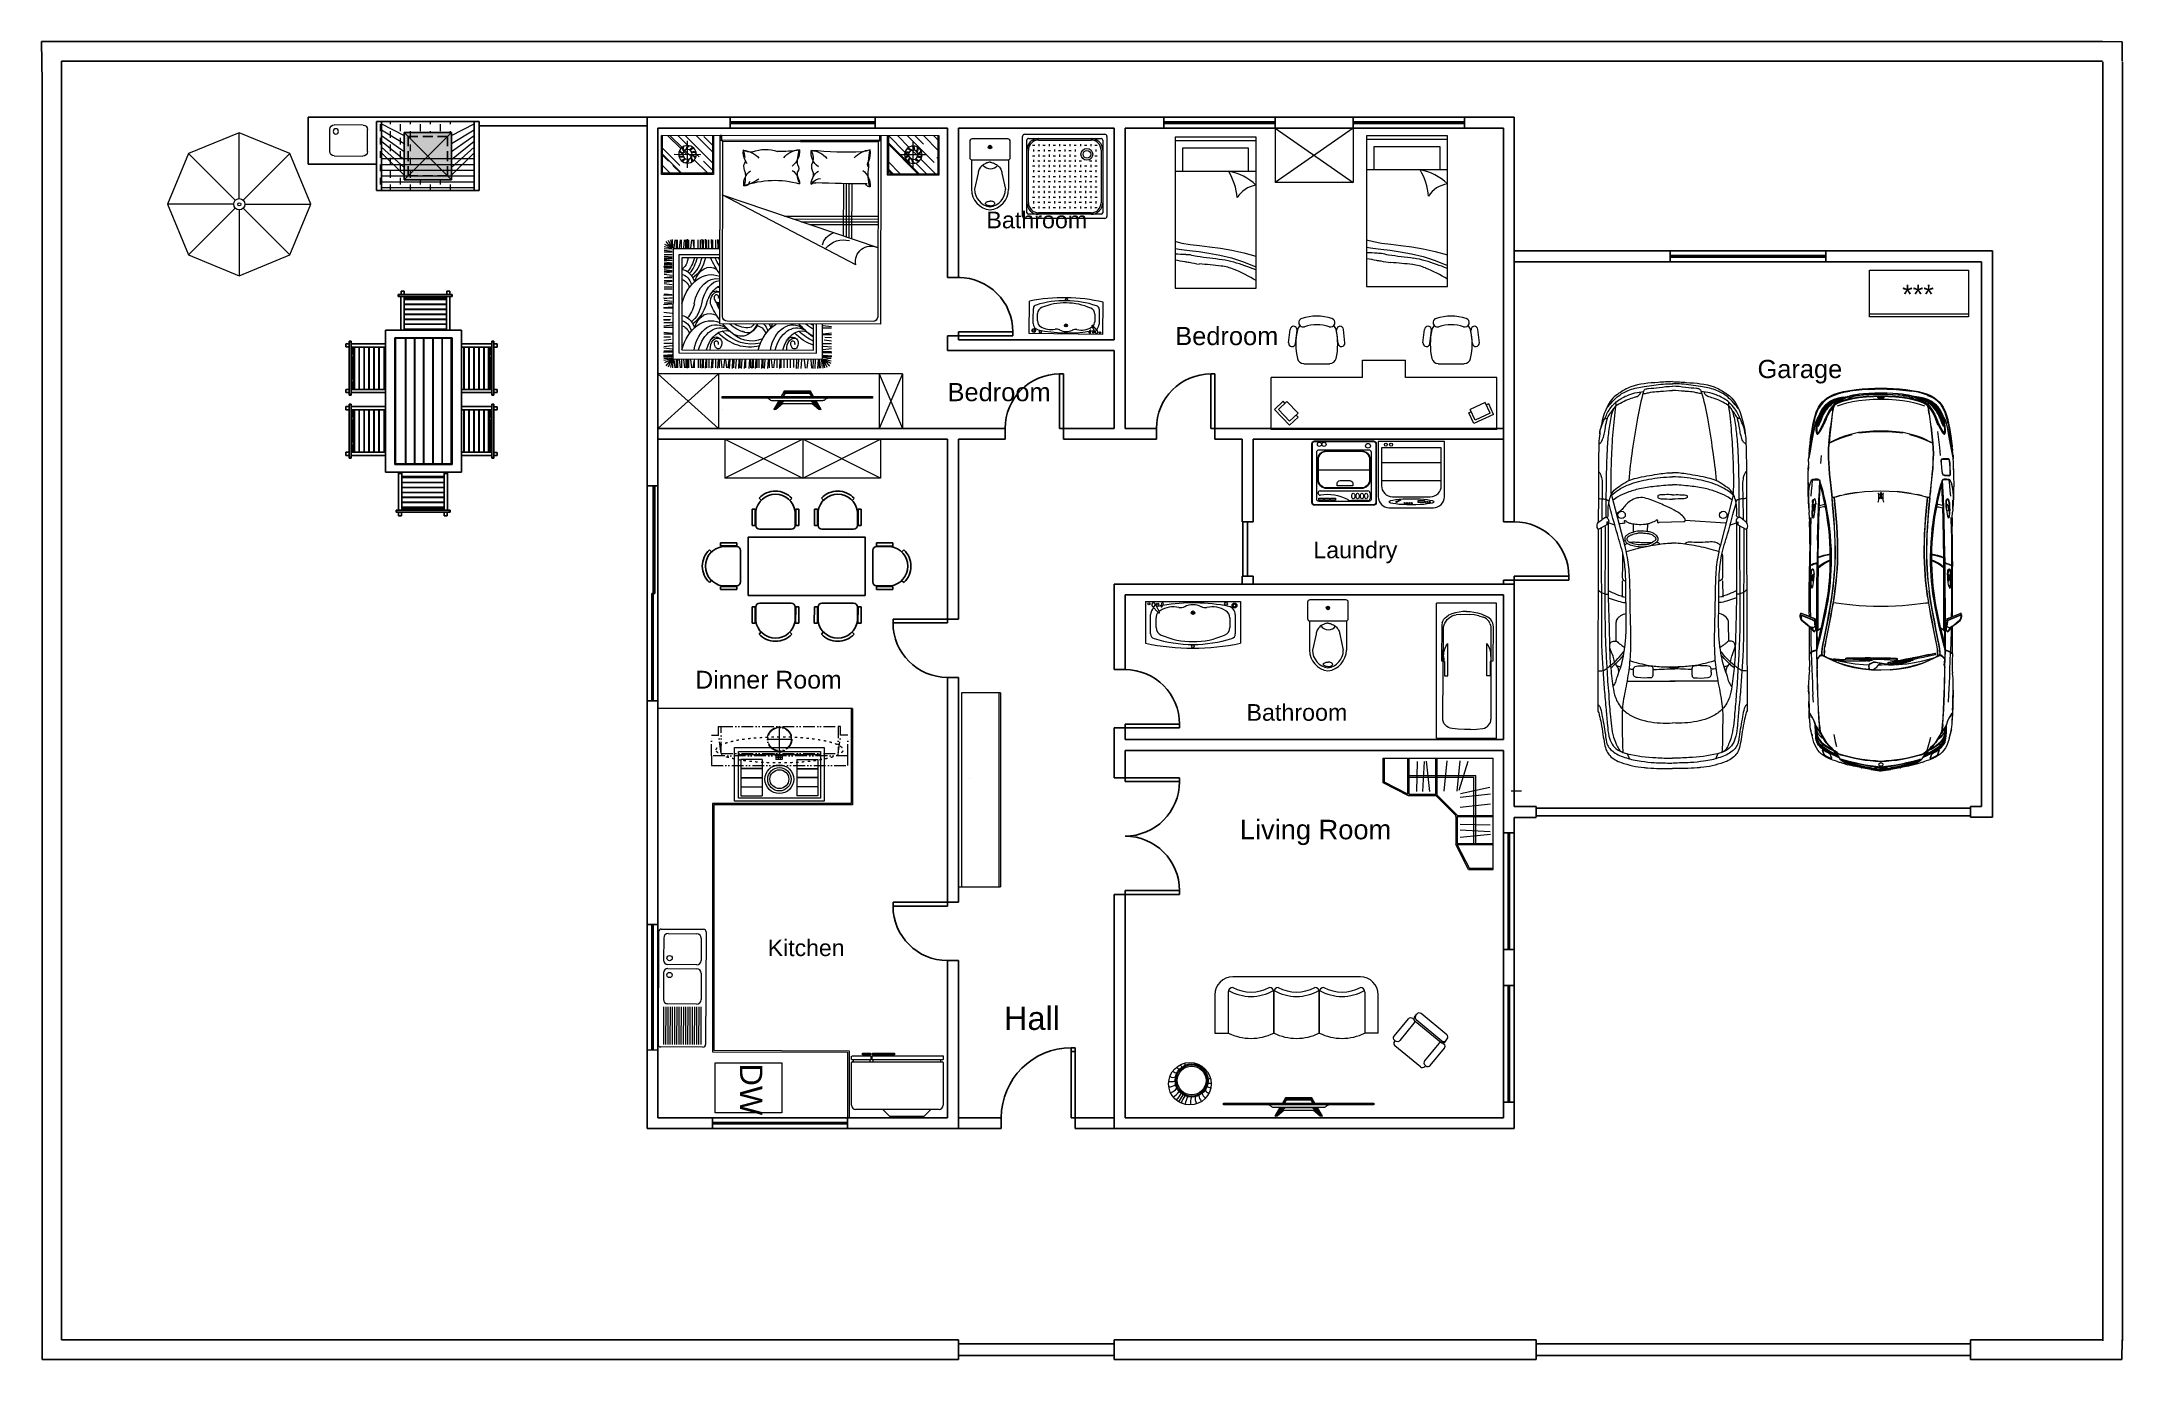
# Model space of a CAD drawing. Header units: millimetres. Extents: x -5354 to 175654, y 1543 to 8261111.
# Drawn here: x -5354 to 21372, y 1543 to 18481 of the extents above; entities outside this region: 2.
import ezdxf

# ---------------------------------------------------------------- set-up
doc = ezdxf.new("R2010")
doc.units = ezdxf.units.MM
for name, pattern in [('ACAD_ISO03W100', [30, 12, -18]), ('ACAD_ISO12W100', [21, 12, -3, 0, -3, 0, -3]), ('HIDDEN2', [0.1875, 0.125, -0.0625])]:
    doc.linetypes.add(name, pattern=pattern)
for name, color, linetype in [('Cobertura', 2, 'Continuous'), ('Edges', 7, 'Continuous'), ('FUR', 7, 'Continuous'), ('HouseName', 9, 'Continuous'), ('Iluminação', 50, 'Continuous'), ('Muro', 7, 'Continuous'), ('PAREDE', 6, 'Continuous'), ('Planta', 7, 'Continuous')]:
    doc.layers.add(name, color=color, linetype=linetype)
doc.layers.add('Moveis', color=250, linetype='Continuous', lineweight=13)
doc.layers.get('Iluminação').off()
doc.styles.add('ARIAL', font='arial.ttf', dxfattribs={"height": 2.5})
doc.styles.get("Standard").update_dxf_attribs({"font": 'arial.ttf'})

msp = doc.modelspace()

# ---------------------------------------------------------------- texts
at = {"layer": 'HouseName'}
for s, height, p in [('Bathroom', 213.9, (6781, 16081)), ('Bedroom', 233.6, (9207, 14580)), ('Garage', 233.6, (16686, 14156)), ('Bedroom', 233.6, (6282, 13859)), ('Laundry', 213.9, (10980, 11840)), ('Dinner Room', 228.7, (3041, 10165)), ('Bathroom', 213.9, (10122, 9752)), ('Living Room', 250.42, (10037, 8228)), ('Kitchen', 211.6, (3973, 6727)), ('Hall', 298.9, (7007, 5778))]:
    msp.add_text(s, height=height, dxfattribs=at).set_placement(p)
at = {"layer": 'Moveis', "color": 253, "insert": (18544, 15357), "char_height": 250, "attachment_point": 1}
msp.add_mtext_dynamic_manual_height_columns('***', width=470.14, gutter_width=12.5, heights=[0], dxfattribs=at)
at = {"layer": 'PAREDE', "style": 'ARIAL'}
for p in [(-2013, 9921), (-2013, 9920), (-2010, 9921)]:
    msp.add_text('ESCALA 1/50', height=0.0595, dxfattribs=at).set_placement(p)

# ---------------------------------------------------------------- blocks, each defined once
blk = doc.blocks.new('docce-03')
for p, q in [((2, 40), (78, 40)), ((0, -38), (0, 38)), ((4, -34.5), (4, 34.5)), ((5.5, 36), (74.5, 36)), ((5.5, -25), (5.5, 25)), ((11.5, 29.6), (9.4, 29.6)), ((10.4, 23.6), (10.4, 25.6)), ((16.4, 24.6), (14.3, 24.6)), ((15, 34.5), (65, 34.5)), ((15.4, 28.6), (15.4, 30.6)), ((15.4, 18.7), (15.4, 20.7)), ((21.3, 29.6), (19.2, 29.6)), ((20.3, 23.6), (20.3, 25.6)), ((26.3, 24.6), (24.2, 24.6)), ((25.2, 28.6), (25.2, 30.6)), ((25.2, 18.7), (25.2, 20.7)), ((31.2, 29.6), (29.1, 29.6)), ((30.1, 23.6), (30.1, 25.6)), ((36.1, 24.6), (34, 24.6)), ((35.1, 28.6), (35.1, 30.6)), ((35.1, 18.7), (35.1, 20.7)), ((41.1, 29.6), (38.9, 29.6)), ((40, 23.6), (40, 25.6)), ((46, 24.6), (43.9, 24.6)), ((44.9, 28.6), (44.9, 30.6)), ((44.9, 18.7), (44.9, 20.7)), ((50.9, 29.6), (48.8, 29.6)), ((49.9, 23.6), (49.9, 25.6)), ((55.8, 24.6), (53.7, 24.6)), ((54.8, 28.6), (54.8, 30.6)), ((54.8, 18.7), (54.8, 20.7)), ((60.8, 29.6), (58.7, 29.6)), ((59.7, 23.6), (59.7, 25.6)), ((65.7, 24.6), (63.6, 24.6)), ((64.6, 28.6), (64.6, 30.6)), ((64.6, 18.7), (64.6, 20.7)), ((70.6, 29.6), (68.5, 29.6)), ((69.6, 23.6), (69.6, 25.6)), ((74.5, 25), (74.5, -25)), ((76, 34.5), (76, -34.5)), ((80, 38), (80, -38)), ((11.5, 19.7), (9.4, 19.7)), ((11.5, 9.9), (9.4, 9.9)), ((11.5, 0), (9.4, 0)), ((10.4, 13.8), (10.4, 15.8)), ((10.4, 3.9), (10.4, 5.9)), ((16.4, 14.8), (14.3, 14.8)), ((16.4, 4.9), (14.3, 4.9)), ((15.4, 8.9), (15.4, 10.9)), ((15.4, -1), (15.4, 1)), ((21.3, 19.7), (19.2, 19.7)), ((21.3, 9.9), (19.2, 9.9)), ((21.3, 0), (19.2, 0)), ((20.3, 13.8), (20.3, 15.8)), ((20.3, 3.9), (20.3, 5.9)), ((26.3, 14.8), (24.2, 14.8)), ((26.3, 4.9), (24.2, 4.9)), ((25.2, 8.9), (25.2, 10.9)), ((25.2, -1), (25.2, 1)), ((31.2, 19.7), (29.1, 19.7)), ((31.2, 9.9), (29.1, 9.9)), ((31.2, 0), (29.1, 0)), ((30.1, 13.8), (30.1, 15.8)), ((30.1, 3.9), (30.1, 5.9)), ((36.1, 14.8), (34, 14.8)), ((36.1, 4.9), (34, 4.9)), ((35.1, 8.9), (35.1, 10.9)), ((35.1, -1), (35.1, 1)), ((41.1, 19.7), (38.9, 19.7)), ((41.1, 9.9), (38.9, 9.9)), ((41.1, 0), (38.9, 0)), ((40, 13.8), (40, 15.8)), ((40, 3.9), (40, 5.9)), ((46, 14.8), (43.9, 14.8)), ((46, 4.9), (43.9, 4.9)), ((44.9, 8.9), (44.9, 10.9)), ((44.9, -1), (44.9, 1)), ((50.9, 19.7), (48.8, 19.7)), ((50.9, 9.9), (48.8, 9.9)), ((50.9, 0), (48.8, 0)), ((49.9, 13.8), (49.9, 15.8)), ((49.9, 3.9), (49.9, 5.9)), ((55.8, 14.8), (53.7, 14.8)), ((55.8, 4.9), (53.7, 4.9)), ((54.8, 8.9), (54.8, 10.9)), ((54.8, -1), (54.8, 1)), ((60.8, 19.7), (58.7, 19.7)), ((60.8, 9.9), (58.7, 9.9)), ((60.8, 0), (58.7, 0)), ((59.7, 13.8), (59.7, 15.8)), ((59.7, 3.9), (59.7, 5.9)), ((65.7, 14.8), (63.6, 14.8)), ((65.7, 4.9), (63.6, 4.9)), ((64.6, 8.9), (64.6, 10.9)), ((64.6, -1), (64.6, 1)), ((70.6, 19.7), (68.5, 19.7)), ((70.6, 9.9), (68.5, 9.9)), ((70.6, 0), (68.5, 0)), ((69.6, 13.8), (69.6, 15.8)), ((69.6, 3.9), (69.6, 5.9)), ((11.5, -9.9), (9.4, -9.9)), ((11.5, -19.7), (9.4, -19.7)), ((10.4, -5.9), (10.4, -3.9)), ((10.4, -15.8), (10.4, -13.8)), ((16.4, -4.9), (14.3, -4.9)), ((16.4, -14.8), (14.3, -14.8)), ((15.4, -10.9), (15.4, -8.9)), ((21.3, -9.9), (19.2, -9.9)), ((20.3, -5.9), (20.3, -3.9)), ((26.3, -4.9), (24.2, -4.9)), ((26.3, -14.8), (24.2, -14.8)), ((25.2, -10.9), (25.2, -8.9)), ((31.2, -9.9), (29.1, -9.9)), ((31.2, -19.7), (29.1, -19.7)), ((30.1, -5.9), (30.1, -3.9)), ((30.1, -15.8), (30.1, -13.8)), ((36.1, -4.9), (34, -4.9)), ((36.1, -14.8), (34, -14.8)), ((35.1, -10.9), (35.1, -8.9)), ((35.1, -20.7), (35.1, -18.7)), ((41.1, -9.9), (38.9, -9.9)), ((41.1, -19.7), (38.9, -19.7)), ((40, -5.9), (40, -3.9)), ((40, -15.8), (40, -13.8)), ((46, -4.9), (43.9, -4.9)), ((46, -14.8), (43.9, -14.8)), ((44.9, -10.9), (44.9, -8.9)), ((44.9, -20.7), (44.9, -18.7)), ((50.9, -9.9), (48.8, -9.9)), ((50.9, -19.7), (48.8, -19.7)), ((49.9, -5.9), (49.9, -3.9)), ((49.9, -15.8), (49.9, -13.8)), ((55.8, -4.9), (53.7, -4.9)), ((55.8, -14.8), (53.7, -14.8)), ((54.8, -10.9), (54.8, -8.9)), ((54.8, -20.7), (54.8, -18.7)), ((60.8, -9.9), (58.7, -9.9)), ((60.8, -19.7), (58.7, -19.7)), ((59.7, -5.9), (59.7, -3.9)), ((59.7, -15.8), (59.7, -13.8)), ((65.7, -4.9), (63.6, -4.9)), ((65.7, -14.8), (63.6, -14.8)), ((64.6, -10.9), (64.6, -8.9)), ((64.6, -20.7), (64.6, -18.7)), ((70.6, -9.9), (68.5, -9.9)), ((70.6, -19.7), (68.5, -19.7)), ((69.6, -5.9), (69.6, -3.9)), ((69.6, -15.8), (69.6, -13.8)), ((74.5, -36), (5.5, -36)), ((11.5, -29.6), (9.4, -29.6)), ((10.4, -25.6), (10.4, -23.6)), ((65, -34.5), (15, -34.5)), ((15.4, -30.6), (15.4, -28.6)), ((21.3, -29.6), (19.2, -29.6)), ((25.2, -30.6), (25.2, -28.6)), ((31.2, -29.6), (29.1, -29.6)), ((30.1, -25.6), (30.1, -23.6)), ((36.1, -24.6), (34, -24.6)), ((35.1, -30.6), (35.1, -28.6)), ((41.1, -29.6), (38.9, -29.6)), ((40, -25.6), (40, -23.6)), ((46, -24.6), (43.9, -24.6)), ((44.9, -30.6), (44.9, -28.6)), ((50.9, -29.6), (48.8, -29.6)), ((49.9, -25.6), (49.9, -23.6)), ((55.8, -24.6), (53.7, -24.6)), ((54.8, -30.6), (54.8, -28.6)), ((60.8, -29.6), (58.7, -29.6)), ((59.7, -25.6), (59.7, -23.6)), ((65.7, -24.6), (63.6, -24.6)), ((64.6, -30.6), (64.6, -28.6)), ((70.6, -29.6), (68.5, -29.6)), ((69.6, -25.6), (69.6, -23.6)), ((78, -40), (2, -40))]:
    blk.add_line(p, q)
for radius in [5.6, 3.66]:
    blk.add_circle((19, -21), radius)
for centre, radius, start, end in [((2, 38), 2, 90, 180), ((78, 38), 2, 0, 90), ((15, 25), 11, 90, 180), ((5.5, 34.5), 1.5, 90, 180), ((15, 25), 9.5, 90, 180), ((65, 25), 11, 0, 90), ((65, 25), 9.5, 0, 90), ((74.5, 34.5), 1.5, 0, 90), ((2, -38), 2, 180, 270), ((15, -25), 11, 180, 270), ((5.5, -34.5), 1.5, 180, 270), ((15, -25), 9.5, 180, 270), ((65, -25), 11, 270, 0), ((65, -25), 9.5, 270, 0), ((74.5, -34.5), 1.5, 270, 0), ((78, -38), 2, 270, 0)]:
    blk.add_arc(centre, radius, start, end)
blk = doc.blocks.new('A$C64B41DC1')
for p, q in [((0, 2.508), (2.99, 2.508)), ((0, 2.088), (0, 2.508)), ((0.012, 2.462), (0.058, 2.508)), ((0.012, 2.352), (0.168, 2.508)), ((0.012, 2.1), (0.012, 2.508)), ((0.054, 2.221), (0.341, 2.508)), ((0.169, 2.418), (0.259, 2.508)), ((0.327, 2.386), (0.448, 2.508)), ((0.37, 2.333), (0.545, 2.508)), ((0.548, 2.508), (0.548, 2.1)), ((0.56, 2.508), (0.56, 2.088)), ((0.63, 2.508), (0.63, 0.478)), ((0.64, 2.461), (0.64, 2.508)), ((0.64, 2.508), (2.344, 2.508)), ((2.344, 2.508), (2.36, 2.508)), ((2.344, 2.508), (2.344, 2.461)), ((2.36, 2.508), (2.36, 2.476)), ((2.36, 0.478), (2.36, 2.508)), ((2.43, 2.508), (2.43, 2.088)), ((2.442, 2.508), (2.442, 2.1)), ((2.442, 2.333), (2.617, 2.508)), ((2.442, 2.214), (2.736, 2.508)), ((2.442, 2.404), (2.535, 2.497)), ((2.705, 2.398), (2.815, 2.508)), ((2.769, 2.377), (2.9, 2.508)), ((2.782, 2.365), (2.925, 2.508)), ((2.978, 2.1), (2.978, 2.508)), ((2.99, 2.088), (2.99, 2.508)), ((0.012, 2.261), (0.027, 2.276)), ((0.04, 2.1), (0.198, 2.258)), ((0.136, 2.304), (0.425, 2.304)), ((0.216, 2.1), (0.548, 2.432)), ((0.23, 2.1), (0.548, 2.418)), ((0.231, 2.291), (0.294, 2.353)), ((0.28, 2.16), (0.28, 2.448)), ((0.291, 2.254), (0.33, 2.294)), ((0.341, 2.304), (0.36, 2.324)), ((2.344, 2.461), (0.64, 2.461)), ((0.66, 2.446), (1.495, 2.446)), ((0.66, 2.446), (0.66, 0.558)), ((1.495, 2.446), (0.67, 2.446)), ((2.33, 2.446), (1.495, 2.446)), ((2.33, 0.558), (2.33, 2.446)), ((2.492, 2.1), (2.637, 2.245)), ((2.854, 2.304), (2.566, 2.304)), ((2.585, 2.278), (2.616, 2.309)), ((2.616, 2.309), (2.631, 2.324)), ((2.667, 2.276), (2.738, 2.346)), ((2.71, 2.16), (2.71, 2.448)), ((2.725, 2.308), (2.751, 2.334)), ((2.775, 2.1), (2.978, 2.304)), ((2.791, 2.185), (2.978, 2.371)), ((2.914, 2.231), (2.978, 2.295)), ((0.56, 2.088), (0, 2.088)), ((0.548, 2.1), (0.012, 2.1)), ((0.137, 2.1), (0.251, 2.214)), ((0.419, 2.1), (0.548, 2.229)), ((0.499, 2.1), (0.548, 2.149)), ((0.513, 2.1), (0.548, 2.135)), ((2.43, 2.088), (2.99, 2.088)), ((2.442, 2.135), (2.538, 2.231)), ((2.442, 2.1), (2.978, 2.1)), ((2.517, 2.1), (2.527, 2.11)), ((2.783, 2.1), (2.868, 2.185)), ((2.896, 2.1), (2.978, 2.182)), ((2.335, 1.868), (0.661, 1.303)), ((0.896, 1.119), (2.335, 1.868)), ((0.942, 1.99), (0.942, 1.397)), ((0.972, 1.991), (0.972, 1.408)), ((1.002, 1.991), (1.002, 1.418)), ((1.032, 1.992), (1.032, 1.428)), ((1.664, 1.641), (0.66, 1.641)), ((1.575, 1.611), (0.66, 1.611)), ((2.366, 1.295), (2.366, 1.384)), ((2.377, 1.295), (2.382, 1.389)), ((2.403, 1.295), (2.403, 1.384)), ((2.435, 1.295), (2.435, 1.384)), ((2.445, 1.295), (2.45, 1.389)), ((2.477, 1.296), (2.477, 1.384)), ((2.5, 1.295), (2.5, 1.384)), ((2.51, 1.295), (2.516, 1.389)), ((2.537, 1.295), (2.537, 1.384)), ((2.547, 1.295), (2.552, 1.389)), ((2.568, 1.295), (2.568, 1.384)), ((2.592, 1.295), (2.592, 1.384)), ((2.635, 1.296), (2.635, 1.384)), ((2.636, 1.296), (2.647, 1.384)), ((2.673, 1.295), (2.662, 1.384)), ((2.694, 1.295), (2.694, 1.384)), ((2.704, 1.295), (2.71, 1.389)), ((2.713, 1.296), (2.723, 1.384)), ((2.725, 1.295), (2.725, 1.384)), ((2.749, 1.295), (2.739, 1.384)), ((2.772, 1.295), (2.772, 1.384)), ((2.796, 1.295), (2.785, 1.384)), ((2.815, 1.296), (2.815, 1.384)), ((2.815, 1.296), (2.815, 1.384)), ((2.828, 1.295), (2.828, 1.384)), ((2.828, 1.295), (2.828, 1.384)), ((2.852, 1.295), (2.842, 1.384)), ((2.852, 1.295), (2.842, 1.384)), ((2.865, 1.297), (2.869, 1.386)), ((2.871, 1.296), (2.871, 1.384)), ((2.871, 1.296), (2.888, 1.382)), ((2.877, 1.296), (2.913, 1.376)), ((2.889, 1.301), (2.939, 1.364)), ((2.36, 1.287), (2.864, 1.287)), ((2.36, 1.223), (2.8, 1.223)), ((2.36, 1.191), (2.768, 1.191)), ((2.768, 1.191), (2.768, 0.198)), ((2.8, 1.223), (2.8, 0.166)), ((2.864, 1.287), (2.864, 0.102)), ((2.871, 1.293), (2.954, 1.332)), ((2.872, 1.288), (2.959, 1.306)), ((2.872, 1.256), (2.96, 1.267)), ((2.872, 1.249), (2.96, 1.249)), ((2.872, 1.221), (2.96, 1.221)), ((2.872, 1.195), (2.96, 1.205)), ((2.872, 1.187), (2.96, 1.187)), ((2.872, 1.181), (2.96, 1.171)), ((2.872, 1.159), (2.96, 1.159)), ((2.872, 1.133), (2.96, 1.143)), ((2.872, 1.125), (2.96, 1.125)), ((2.874, 1.282), (2.96, 1.287)), ((2.872, 1.119), (2.96, 1.109)), ((2.872, 1.104), (2.96, 1.093)), ((2.872, 1.097), (2.96, 1.097)), ((2.872, 1.086), (2.966, 1.091)), ((2.872, 1.086), (2.96, 1.075)), ((2.872, 1.076), (2.96, 1.076)), ((2.872, 1.049), (2.96, 1.06)), ((2.872, 1.042), (2.96, 1.042)), ((2.872, 1.035), (2.96, 1.025)), ((2.872, 0.999), (2.96, 1.009)), ((2.872, 0.985), (2.96, 0.974)), ((2.872, 0.973), (2.96, 0.973)), ((2.872, 0.941), (2.96, 0.941)), ((2.872, 0.935), (2.96, 0.924)), ((2.872, 0.898), (2.96, 0.908)), ((2.872, 0.873), (2.96, 0.873)), ((2.872, 0.85), (2.96, 0.85)), ((2.872, 0.789), (2.96, 0.799)), ((2.872, 0.782), (2.966, 0.787)), ((2.872, 0.757), (2.96, 0.747)), ((2.872, 0.75), (2.966, 0.756)), ((2.872, 0.72), (2.96, 0.731)), ((2.872, 0.699), (2.96, 0.699)), ((2.872, 0.689), (2.966, 0.684)), ((0.63, 0.478), (2.36, 0.478)), ((0.71, 0.508), (2.28, 0.508)), ((1.246, 0.463), (1.158, 0.452)), ((1.254, 0.102), (1.254, 0.478)), ((1.318, 0.166), (1.318, 0.478)), ((1.35, 0.198), (1.35, 0.478)), ((2.872, 0.658), (2.966, 0.652)), ((2.872, 0.647), (2.96, 0.647)), ((2.872, 0.59), (2.96, 0.601)), ((2.872, 0.488), (2.96, 0.488)), ((2.872, 0.463), (2.96, 0.452)), ((2.882, 0.558), (2.966, 0.554)), ((2.891, 0.526), (2.966, 0.522)), ((2.893, 0.517), (2.96, 0.517)), ((1.246, 0.437), (1.158, 0.437)), ((1.246, 0.375), (1.158, 0.385)), ((1.246, 0.368), (1.158, 0.368)), ((1.229, 0.336), (1.158, 0.336)), ((1.235, 0.309), (1.158, 0.3)), ((1.246, 0.268), (1.158, 0.268)), ((1.246, 0.242), (1.158, 0.232)), ((2.872, 0.437), (2.96, 0.437)), ((2.872, 0.375), (2.96, 0.385)), ((2.872, 0.368), (2.96, 0.368)), ((2.872, 0.268), (2.96, 0.268)), ((2.872, 0.242), (2.96, 0.232)), ((2.883, 0.309), (2.96, 0.3)), ((2.89, 0.336), (2.96, 0.336)), ((1.246, 0.174), (1.152, 0.169)), ((1.246, 0.143), (1.152, 0.138)), ((1.246, 0.133), (1.152, 0.128)), ((1.246, 0.206), (1.158, 0.216)), ((1.246, 0.185), (1.158, 0.185)), ((1.246, 0.132), (1.158, 0.132)), ((1.246, 0.132), (1.158, 0.132)), ((1.246, 0.1), (1.158, 0.11)), ((1.246, 0.123), (1.159, 0.117)), ((1.246, 0.101), (1.159, 0.083)), ((1.247, 0.096), (1.164, 0.058)), ((1.229, 0.088), (1.179, 0.026)), ((1.242, 0.093), (1.205, 0.013)), ((1.247, 0.093), (1.231, 0.007)), ((1.253, 0.092), (1.249, 0.003)), ((2.864, 0.102), (1.254, 0.102)), ((1.266, 0.094), (1.276, 0.005)), ((1.29, 0.094), (1.29, 0.005)), ((1.3, 0.094), (1.305, 0)), ((2.8, 0.166), (1.318, 0.166)), ((1.331, 0.094), (1.337, 0)), ((2.768, 0.198), (1.35, 0.198)), ((1.352, 0.094), (1.358, 0)), ((1.38, 0.094), (1.37, 0.005)), ((1.412, 0.093), (1.422, 0.005)), ((1.449, 0.094), (1.438, 0.005)), ((1.48, 0.094), (1.485, 0)), ((1.511, 0.094), (1.517, 0)), ((1.532, 0.094), (1.538, 0)), ((1.564, 0.094), (1.564, 0.01)), ((1.602, 0.094), (1.602, 0.005)), ((1.634, 0.094), (1.634, 0.005)), ((1.67, 0.094), (1.67, 0.005)), ((1.702, 0.094), (1.702, 0.005)), ((1.712, 0.094), (1.717, 0)), ((1.745, 0.093), (1.745, 0.005)), ((1.77, 0.093), (1.78, 0.005)), ((1.806, 0.094), (1.796, 0.005)), ((1.827, 0.094), (1.827, 0.005)), ((1.838, 0.094), (1.843, 0)), ((1.875, 0.094), (1.88, 0)), ((1.896, 0.094), (1.896, 0.005)), ((1.906, 0.094), (1.911, 0)), ((1.938, 0.093), (1.938, 0.005)), ((1.961, 0.094), (1.961, 0.005)), ((1.964, 0.093), (1.974, 0.005)), ((1.971, 0.094), (1.977, 0)), ((1.998, 0.094), (1.998, 0.005)), ((2.008, 0.094), (2.013, 0)), ((2.029, 0.094), (2.029, 0.005)), ((2.039, 0.094), (2.045, 0)), ((2.08, 0.094), (2.08, 0.005)), ((2.09, 0.094), (2.095, 0)), ((2.122, 0.094), (2.127, 0)), ((2.141, 0.094), (2.141, 0.005)), ((2.152, 0.094), (2.157, 0)), ((2.183, 0.094), (2.188, 0)), ((2.209, 0.094), (2.209, 0.005)), ((2.22, 0.094), (2.225, 0)), ((2.251, 0.094), (2.256, 0)), ((2.26, 0.093), (2.271, 0.005)), ((2.297, 0.094), (2.286, 0.005)), ((2.309, 0.093), (2.319, 0.005)), ((2.346, 0.094), (2.335, 0.005)), ((2.366, 0.094), (2.366, 0.005)), ((2.377, 0.094), (2.382, 0)), ((2.403, 0.094), (2.403, 0.005)), ((2.435, 0.094), (2.435, 0.005)), ((2.445, 0.094), (2.45, 0)), ((2.477, 0.093), (2.477, 0.005)), ((2.5, 0.094), (2.5, 0.005)), ((2.51, 0.094), (2.516, 0)), ((2.537, 0.094), (2.537, 0.005)), ((2.547, 0.094), (2.552, 0)), ((2.568, 0.094), (2.568, 0.005)), ((2.592, 0.094), (2.592, 0.005)), ((2.635, 0.093), (2.635, 0.005)), ((2.636, 0.093), (2.647, 0.005)), ((2.673, 0.094), (2.662, 0.005)), ((2.694, 0.094), (2.694, 0.005)), ((2.704, 0.094), (2.71, 0)), ((2.713, 0.093), (2.723, 0.005)), ((2.725, 0.094), (2.725, 0.005)), ((2.749, 0.094), (2.739, 0.005)), ((2.772, 0.094), (2.772, 0.005)), ((2.796, 0.094), (2.785, 0.005)), ((2.815, 0.093), (2.815, 0.005)), ((2.828, 0.094), (2.828, 0.005)), ((2.852, 0.094), (2.842, 0.005)), ((2.865, 0.092), (2.869, 0.003)), ((2.871, 0.096), (2.954, 0.058)), ((2.871, 0.093), (2.888, 0.007)), ((2.872, 0.206), (2.96, 0.216)), ((2.872, 0.185), (2.96, 0.185)), ((2.872, 0.174), (2.966, 0.169)), ((2.872, 0.143), (2.966, 0.138)), ((2.872, 0.133), (2.966, 0.128)), ((2.872, 0.132), (2.96, 0.132)), ((2.872, 0.123), (2.959, 0.117)), ((2.872, 0.101), (2.959, 0.083)), ((2.874, 0.107), (2.96, 0.102)), ((2.877, 0.093), (2.913, 0.013)), ((2.889, 0.088), (2.939, 0.026))]:
    blk.add_line(p, q)
at = {"ltscale": 10}
for p, q in [((1.486, 1.581), (0.66, 1.581)), ((1.397, 1.551), (0.66, 1.551))]:
    blk.add_line(p, q, dxfattribs=at)
for centre, radius in [((0.28, 2.304), 0.0942), ((0.28, 2.304), 0.051), ((2.71, 2.304), 0.0942), ((2.71, 2.304), 0.051)]:
    blk.add_circle(centre, radius)
for centre, radius, start, end in [((0.66, 2.476), 0.03, 180, 270), ((2.33, 2.476), 0.03, 270, 0), ((0.215, 2.328), 0.0462, 232.3002, 292.538), ((0.216, 2.334), 0.0605, 244.17, 290.4897), ((0.246, 2.366), 0.0605, 208.17, 254.4897), ((0.242, 2.361), 0.0462, 196.3002, 256.538), ((0.214, 2.285), 0.0462, 268.3002, 328.538), ((0.211, 2.29), 0.0605, 280.17, 326.4897), ((0.289, 2.374), 0.0605, 172.17, 218.4897), ((0.283, 2.373), 0.0462, 160.3002, 220.538), ((0.238, 2.249), 0.0462, 304.3002, 4.538), ((0.329, 2.356), 0.0605, 136.17, 182.4897), ((0.232, 2.252), 0.0605, 316.17, 2.4897), ((0.323, 2.358), 0.0462, 124.3002, 184.538), ((0.35, 2.318), 0.0605, 100.17, 146.4897), ((0.347, 2.323), 0.0462, 88.3002, 148.538), ((0.278, 2.235), 0.0462, 340.3002, 40.538), ((0.272, 2.233), 0.0605, 352.17, 38.4897), ((0.345, 2.274), 0.0605, 64.17, 110.4897), ((0.345, 2.28), 0.0462, 52.3002, 112.538), ((0.319, 2.246), 0.0462, 16.3002, 76.538), ((0.315, 2.242), 0.0605, 28.17, 74.4897), ((1.053, 2.33), 0.308, 175.3048, 198.6942), ((-0.87, 2.094), 1.636, 4.8098, 9.1892), ((0.858, 2.628), 0.295, 247.5179, 264.267), ((0.728, 2.111), 0.245, 40.4189, 85.9871), ((1.016, 5.71), 3.38, 266.8134, 276.1602), ((1.396, 2.104), 0.245, 94.0129, 139.5811), ((1.186, 2.329), 0.194, 306.5711, 5.89), ((1.535, 2.265), 0.177, 151.7736, 201.6983), ((1.699, 2.335), 0.194, 174.11, 233.4289), ((1.148, 2.231), 0.378, 353.4947, 19.1867), ((1.687, 3.192), 0.856, 257.7438, 273.6284), ((1.488, 2.111), 0.245, 40.4189, 85.9871), ((1.867, 1.971), 0.388, 68.2026, 108.9817), ((2.127, 2.104), 0.245, 94.0129, 139.5811), ((2.034, 2.486), 0.156, 261.5958, 298.9092), ((1.916, 2.329), 0.194, 320.9404, 333.7371), ((2.135, 2.231), 0.0459, 165.3506, 223.2684), ((1.916, 2.329), 0.194, 333.7371, 5.89), ((2.606, 2.203), 0.517, 163.6046, 172.3273), ((2.645, 2.28), 0.0462, 67.462, 127.6998), ((2.645, 2.274), 0.0605, 69.5103, 115.83), ((2.675, 2.242), 0.0605, 105.5103, 151.83), ((2.671, 2.246), 0.0462, 103.462, 163.6998), ((2.643, 2.323), 0.0462, 31.462, 91.6998), ((2.64, 2.318), 0.0605, 33.5103, 79.83), ((2.718, 2.233), 0.0605, 141.5103, 187.83), ((2.712, 2.235), 0.0462, 139.462, 199.6998), ((2.667, 2.358), 0.0462, 355.462, 55.6998), ((2.758, 2.252), 0.0605, 177.5103, 223.83), ((2.662, 2.356), 0.0605, 357.5103, 43.83), ((2.753, 2.249), 0.0462, 175.462, 235.6998), ((2.78, 2.29), 0.0605, 213.5103, 259.83), ((2.777, 2.285), 0.0462, 211.462, 271.6998), ((2.707, 2.373), 0.0462, 319.462, 19.6998), ((2.702, 2.374), 0.0605, 321.5103, 7.83), ((2.774, 2.334), 0.0605, 249.5103, 295.83), ((2.775, 2.328), 0.0462, 247.462, 307.6998), ((2.749, 2.361), 0.0462, 283.462, 343.6998), ((2.745, 2.366), 0.0605, 285.5103, 331.83), ((0.938, 1.978), 0.194, 126.5711, 185.89), ((0.269, 2.094), 0.496, 344.0243, 8.7071), ((0.727, 2.201), 0.0446, 314.4736, 42.1713), ((-1.601, 2.277), 2.362, 357.3905, 358.8876), ((1.269, 1.925), 0.122, 33.628, 86.4744), ((1.186, 1.971), 0.194, 4.3181, 53.4289), ((1.541, 2.097), 0.183, 175.2233, 196.23), ((1.204, 2.178), 0.168, 337.017, 7.5368), ((1.706, 1.971), 0.204, 127.1197, 175.09), ((1.768, 1.063), 0.963, 69.6507, 105.9631), ((1.567, 2.155), 0.0547, 142.0833, 220.902), ((1.196, 2.098), 0.33, 343.7954, 3.5554), ((2.275, 2.579), 0.637, 238.3499, 254.3137), ((1.939, 1.991), 0.165, 351.2621, 55.7572), ((2.462, 2.072), 0.375, 173.8296, 196.4356), ((1.935, 2.178), 0.168, 337.017, 7.5368), ((0.742, 2.015), 0.057, 273.4709, 328.5412), ((0.728, 2.202), 0.245, 274.0129, 278.3417), ((0.725, 18.844), 16.855, 270.174, 272.0521), ((1.34, 1.94), 0.0603, 49.0991, 101.3702), ((2.091, 2.012), 0.0478, 179.7727, 283.8018), ((1.027, 1.133), 0.253, 40.629, 104.3712), ((1.075, 1.287), 0.187, 14.1863, 69.1212), ((0.735, 1.155), 0.165, 347.3109, 116.4454), ((0.71, 0.558), 0.05, 180, 270), ((2.28, 0.558), 0.05, 270, 0)]:
    blk.add_arc(centre, radius, start, end)
for centre, major_axis, ratio, start_param, end_param in [((1.994, 1.626), (0, -0.753), 0.68, 0.797284, 0.954936), ((2.064, 1.466), (0, -0.532), 0.68, 7.239912, 7.311536), ((1.905, 1.74), (0, -0.984), 0.68, 0.74745, 0.979724), ((2.467, 0.822), (0, -0.266), 0.68, 2.006169, 3.565187), ((2.746, 1.308), (0, 0.361), 0.68, 1.900046, 2.742661), ((2.787, 1.308), (0, 0.361), 0.68, 1.900046, 2.614747), ((2.837, 1.308), (0, 0.361), 0.68, 1.900046, 2.479658), ((2.861, 1.321), (0, 0.361), 0.68, 1.938265, 2.479658), ((2.806, 1.208), (0, -0.152), 0.68, 4.821745, 5.895886), ((2.451, 0.507), (0, 0.502), 0.68, 5.095327, 6.553458), ((2.396, 0.603), (0, 0.364), 0.68, -1.3172, 0.145284), ((2.351, 0.564), (0.007, 0.382), 0.56205, -1.21172, -0.009991), ((2.786, 0.807), (0, -0.261), 0.68, 3.244645, 4.205018), ((2.778, 0.829), (0, -0.18), 0.68, 3.227058, 4.318474), ((2.782, 0.797), (0, -0.159), 0.68, 3.272942, 4.229533), ((2.296, 0.577), (0, -0.326), 0.68, 1.938944, 2.850232), ((2.04, 1.601), (0, -0.876), 0.68, 6.849801, 6.887077), ((2.4, 0.713), (0, -0.121), 0.68, 2.284368, 3.652258), ((2.383, 0.708), (0, 0.115), 0.68, 4.593909, 6.585576), ((2.377, 0.765), (0, -0.0593), 0.68, 5.841311, 7.755362), ((1.994, 1.13), (-0.068, 0.744), 0.610498, 3.917146, 4.063997), ((2.064, 0.969), (0, -0.532), 0.68, 7.239912, 7.336618), ((1.905, 1.243), (0, -0.984), 0.68, 0.74745, 0.979724), ((2.396, 0.763), (0, -0.0317), 0.68, 1.462497, 5.046281), ((2.746, 0.811), (-0.06, 0.373), 0.695517, 1.775813, 2.548612), ((2.787, 0.811), (0, 0.361), 0.68, 1.900046, 2.614747), ((2.861, 0.824), (0, 0.361), 0.68, 1.938265, 2.479658), ((1.242, 0.969), (0, -0.532), 0.68, 6.586764, 6.677612), ((1.171, 1.13), (-0.116, 0.724), 0.59432, 3.291697, 3.50733), ((1.083, 1.243), (0, -0.984), 0.68, 0.565948, 0.680366), ((1.528, 0.067), (0, -0.37), 0.68, 1.930561, 3.464283), ((1.574, 0.106), (0, 0.364), 0.68, -1.3172, 0.476403), ((1.629, 0.01), (0, 0.502), 0.68, 6.655152, 6.661293), ((1.629, 0.01), (0, 0.502), 0.68, 5.095327, 5.911219), ((1.644, 0.325), (0, -0.266), 0.68, 2.006169, 2.182797), ((1.964, 0.31), (0, -0.261), 0.68, 4.015924, 4.205018), ((1.956, 0.332), (0, -0.18), 0.68, 3.770744, 4.318474), ((1.96, 0.3), (0, -0.159), 0.68, 3.14258, 4.229533), ((2.061, 0.562), (0, -0.18), 0.68, 5.194792, 5.929328), ((2.061, 0.562), (0, -0.18), 0.68, 5.194792, 6.723255), ((2.131, 0.66), (0, -0.315), 0.68, 5.328638, 6.949396), ((2.055, 0.566), (0, -0.13), 0.68, 5.450951, 6.054641), ((2.064, 0.969), (0, -0.532), 0.68, 6.20013, 6.677612), ((1.994, 1.13), (-0.068, 0.744), 0.610498, 3.199135, 3.592282), ((1.905, 1.243), (0, -0.984), 0.68, 0.565948, 0.680366), ((2.351, 0.067), (0, -0.37), 0.68, 1.930561, 3.464283), ((2.396, 0.106), (0, 0.364), 0.68, -1.3172, 0.476403), ((2.451, 0.01), (0, 0.502), 0.68, 6.655152, 6.661293), ((2.451, 0.01), (0, 0.502), 0.68, 5.095327, 6.553458), ((2.467, 0.325), (0, -0.266), 0.68, 2.006169, 3.565187), ((2.786, 0.31), (0, -0.261), 0.68, 3.244645, 4.205018), ((2.778, 0.332), (0, -0.18), 0.68, 3.227058, 4.318474), ((2.782, 0.3), (0, -0.159), 0.68, 3.272942, 4.229533), ((1.193, 0.918), (0, -0.624), 0.68, 0.378672, 0.625379), ((1.309, 0.66), (0, -0.315), 0.68, 6.475719, 6.949396), ((1.191, 1.107), (0, 0.846), 0.68, 3.421828, 3.728616), ((1.218, 1.105), (0, -0.876), 0.68, 6.507006, 6.887077), ((1.474, 0.08), (0, -0.326), 0.68, 1.938944, 3.339184), ((1.555, 0.269), (0, -0.0593), 0.68, 3.732151, 7.755362), ((1.578, 0.217), (0, -0.121), 0.68, 2.284368, 3.726131), ((1.561, 0.211), (0, 0.115), 0.68, 4.593909, 6.647252), ((1.574, 0.266), (0, -0.0317), 0.68, 1.462497, 5.046281), ((2.016, 0.918), (0, -0.624), 0.68, -0.280078, 0.625379), ((2.013, 1.107), (0, 0.846), 0.68, 2.978727, 3.728616), ((2.04, 1.105), (0, -0.876), 0.68, 6.099302, 6.887077), ((2.296, 0.08), (0, -0.326), 0.68, 1.938944, 3.339184), ((2.377, 0.269), (0, -0.0593), 0.68, 3.732151, 7.755362), ((2.4, 0.217), (0, -0.121), 0.68, 2.284368, 3.726131), ((2.383, 0.211), (0, 0.115), 0.68, 4.593909, 6.647252), ((2.396, 0.266), (0, -0.0317), 0.68, 1.462497, 5.046281)]:
    blk.add_ellipse(centre, major_axis=major_axis, ratio=ratio, start_param=start_param, end_param=end_param)
blk = doc.blocks.new('A$C20C229D7')
for p, q in [((0, 600), (0, 100)), ((600, 600), (0, 600)), ((600, 100), (600, 600)), ((572, 542), (30, 542)), ((30, 542), (30, 200)), ((30, 410), (572, 410)), ((572, 200), (572, 542)), ((30, 248), (572, 248)), ((100, 0), (500, 0)), ((130, 100), (472, 100)), ((363, 65), (419, 65)), ((363, 48), (363, 65)), ((419, 48), (363, 48)), ((419, 65), (419, 48))]:
    blk.add_line(p, q)
for centre, radius in [((70, 572), 13), ((117, 572), 13), ((167, 54), 6.67), ((184, 62), 4.67), ((199, 68), 3.33), ((240, 42), 6), ((261, 42), 6), ((283, 42), 6), ((303, 42), 6), ((441, 50), 10), ((466, 51), 7.33)]:
    blk.add_circle(centre, radius)
for centre, start, end in [((130, 200), 180, 270), ((472, 200), 270, 0), ((100, 100), 180, 270), ((500, 100), 270, 0)]:
    blk.add_arc(centre, 100, start, end)
blk.add_ellipse((302, 54), major_axis=(202, 0), ratio=0.137115)
blk = doc.blocks.new('A$C2FDD3429')
for p, q in [((55, 319), (525, 319)), ((75, 130), (505, 130)), ((505, 42), (361, 42)), ((525, 110), (525, 62))]:
    blk.add_line(p, q)
for points in [[(25, 580), (555, 580, -0.414214), (580, 555), (580, 25, -0.414214), (555, 0), (25, 0, -0.414214), (0, 25), (0, 555, -0.414214)], [(25, 575), (555, 575, -0.414214), (575, 555), (575, 25, -0.414214), (555, 5), (25, 5, -0.414214), (5, 25), (5, 555, -0.414214)], [(65, 500), (513, 500, -0.414214), (533, 480), (533, 55, -0.414214), (513, 35), (65, 35, -0.414214), (45, 55), (45, 480, -0.414214)], [(135, 492), (445, 492, -0.414214), (525, 412), (525, 231, -0.414214), (445, 151), (135, 151, -0.414214), (55, 231), (55, 412, -0.414214)], [(135, 487), (445, 487, -0.414214), (520, 412), (520, 231, -0.414214), (445, 156), (135, 156, -0.414214), (60, 231), (60, 412, -0.414214)], [(254, 223), (343, 223, -0.414214), (368, 198), (368, 176), (229, 176), (229, 198, -0.414214)]]:
    blk.add_lwpolyline(points, format="xyb", close=True)
for points in [[(63, 65), (108, 65), (108, 45), (63, 45)], [(115, 65), (160, 65), (160, 45), (115, 45)], [(169, 65), (214, 65), (214, 45), (169, 45)]]:
    blk.add_lwpolyline(points, close=True)
for centre, radius in [((69, 549), 19.1), ((110, 549), 19.1), ((506, 536), 21.5)]:
    blk.add_circle(centre, radius)
for centre, radius, start, end in [((75, 110), 20, 90, 180), ((75, 111), 20, 180, 279.7934), ((143, -286), 382, 61.8907, 99.7934), ((361, 122), 80, 241.8907, 270), ((505, 110), 20, 0, 90), ((505, 62), 20, 270, 0)]:
    blk.add_arc(centre, radius, start, end)
for centre in [(373, 83), (373, 83), (412, 83), (412, 83), (451, 83), (451, 83), (489, 83), (489, 83)]:
    blk.add_ellipse(centre, major_axis=(0, -25.4), ratio=0.556202)
blk = doc.blocks.new('A$C56C01848')
for p, q in [((136, 624), (214, 702)), ((214, 702), (591, 702)), ((669, 624), (591, 702)), ((0, 104), (0, 579)), ((45, 624), (973, 624)), ((1018, 579), (1018, 104)), ((0, 32), (0, 68)), ((4, 72), (788, 72)), ((788, 27), (4, 27)), ((1009, 95), (9, 95)), ((27, 95), (27, 72)), ((542, 18), (785, 18)), ((542, 0), (542, 18)), ((785, 0), (542, 0)), ((569, 27), (569, 18)), ((758, 18), (758, 27)), ((776, 95), (776, 72)), ((785, 18), (785, 0)), ((788, 72), (788, 27)), ((799, 72), (1013, 72)), ((799, 72), (799, 27)), ((1013, 27), (799, 27)), ((806, 0), (806, 18)), ((806, 18), (896, 18)), ((896, 0), (806, 0)), ((810, 95), (810, 72)), ((824, 27), (824, 18)), ((878, 18), (878, 27)), ((896, 18), (896, 0)), ((995, 95), (995, 72)), ((1018, 68), (1018, 32))]:
    blk.add_line(p, q)
for centre, radius, start, end in [((45, 579), 45, 90, 180), ((973, 579), 45, 0, 90), ((9, 104), 9, 180, 270), ((4, 68), 4.5, 90, 180), ((4, 32), 4.5, 180, 270), ((1009, 104), 9, 270, 0), ((1013, 68), 4.5, 0, 90)]:
    blk.add_arc(centre, radius, start, end)
blk = doc.blocks.new('A$C508C5FA5')
for p, q in [((0, 0.49, -343.199), (0, 0.06, -343.199)), ((0.15, 0.52, -343.199), (0.15, 0.06, -343.199)), ((1.63, 0.69, -343.199), (0.2, 0.69, -343.199)), ((0.66, 0.52, -343.199), (0.66, 0.06, -343.199)), ((0.66, 0.06, -343.199), (0.66, 0.52, -343.199)), ((1.17, 0.52, -343.199), (1.17, 0.06, -343.199)), ((1.17, 0.06, -343.199), (1.17, 0.52, -343.199)), ((1.68, 0.52, -343.199), (1.68, 0.06, -343.199)), ((1.83, 0.06, -343.199), (1.83, 0.49, -343.199)), ((0, 0.06, -343.199), (0.15, 0.06, -343.199)), ((1.83, 0.06, -343.199), (1.68, 0.06, -343.199))]:
    blk.add_line(p, q)
for centre, radius, start, end in [((0.2, 0.49, -343.199), 0.2, 90, 180), ((0.2, 0.52, -343.199), 0.05, 90, 180), ((0.405, 0.965, -343.199), 0.495, 239.4911, 300.5089), ((0.405, 0.965, -343.199), 0.445, 242.5861, 297.4139), ((0.61, 0.52, -343.199), 0.05, 0, 90), ((0.71, 0.52, -343.199), 0.05, 90, 180), ((0.915, 0.965, -343.199), 0.495, 239.4911, 300.5089), ((0.915, 0.965, -343.199), 0.445, 242.5861, 297.4139), ((1.12, 0.52, -343.199), 0.05, 0, 90), ((1.22, 0.52, -343.199), 0.05, 90, 180), ((1.425, 0.965, -343.199), 0.495, 239.4911, 300.5089), ((1.425, 0.965, -343.199), 0.445, 242.5861, 297.4139), ((1.63, 0.49, -343.199), 0.2, 0, 90), ((1.63, 0.52, -343.199), 0.05, 0, 90), ((0.405, 0.572, -343.199), 0.572, 243.519, 296.481), ((0.915, 0.572, -343.199), 0.572, 243.519, 296.481), ((1.425, 0.572, -343.199), 0.572, 243.519, 296.481)]:
    blk.add_arc(centre, radius, start, end)
blk = doc.blocks.new('A$C58CD7F15')
for p, q in [((0, 0), (0, 0.75)), ((1.7, 0), (1.7, 0.75)), ((0.09, 0.333), (0.09, 0.585)), ((0.19, 0.295), (0.19, 0.468)), ((1.51, 0.468), (1.51, 0.295)), ((1.61, 0.585), (1.61, 0.333)), ((0.09, 0.238), (0.09, 0.333)), ((1.4, 0.094), (1.381, 0.053)), ((1.415, 0.041), (1.423, 0.087)), ((1.448, 0.191), (1.523, 0.048)), ((1.58, 0.085), (1.467, 0.204)), ((1.61, 0.333), (1.61, 0.238)), ((1.7, 0), (0, 0))]:
    blk.add_line(p, q)
for centre, radius in [((0.85, 0.804), 0.0231), ((0.105, 0.074), 0.0425), ((0.105, 0.074), 0.0245), ((0.257, 0.044), 0.0243), ((0.848, 0.203), 0.0328), ((0.848, 0.203), 0.0168), ((1.481, 0.05), 0.0182), ((1.638, 0.045), 0.0182)]:
    blk.add_circle(centre, radius)
for centre, radius, start, end in [((0.85, -3.219), 4.059, 77.9118, 102.0882), ((0.85, -1.494), 2.267, 72.089, 107.911), ((0.17, 0.585), 0.08, 102.424, 180), ((0.34, 0.468), 0.15, 113.0851, 180), ((0.85, -0.729), 1.451, 66.9149, 113.0851), ((1.36, 0.468), 0.15, 0, 66.9149), ((1.53, 0.585), 0.08, 0, 77.576), ((0.24, 0.238), 0.15, 180, 258.6169), ((0.34, 0.295), 0.15, 180, 238.0738), ((0.85, 3.268), 3.241, 258.6169, 279.5854), ((0.501, 0.554), 0.455, 238.0738, 282.429), ((0.632, -0.037), 0.15, 61.3911, 102.429), ((0.829, 0.326), 0.263, 241.3911, 274.5159), ((0.871, 0.326), 0.263, 265.4841, 298.6089), ((1.068, -0.037), 0.15, 77.571, 118.6089), ((1.199, 0.554), 0.455, 257.571, 301.9262), ((1.397, 0.045), 0.0183, 153.7022, 346.7439), ((1.411, 0.089), 0.012, 350.4963, 154.8002), ((0.85, 3.268), 3.241, 280.1512, 281.3831), ((1.36, 0.295), 0.15, 301.9262, 308.8465), ((1.458, 0.196), 0.012, 43.4858, 207.7897), ((1.458, 0.196), 0.012, 43.4858, 207.7897), ((1.36, 0.295), 0.15, 319.2864, 0), ((1.46, 0.238), 0.15, 281.3831, 285.1221), ((1.554, 0.063), 0.0344, 206.6917, 39.7334), ((1.554, 0.062), 0.0294, 52.6927, 202.3523), ((1.46, 0.238), 0.15, 306.6595, 0)]:
    blk.add_arc(centre, radius, start, end)
blk = doc.blocks.new('A$C036C0694')
for p, q in [((1.812, 0.806, -0.343), (0, 0.806, -0.343)), ((0, 0.806, -0.343), (0, 0, -0.343)), ((0.128, 0.55, -0.343), (0.143, 0.597, -0.343)), ((0.143, 0.597, -0.343), (0.162, 0.643, -0.343)), ((0.168, 0.566, -0.343), (0.156, 0.506, -0.343)), ((0.185, 0.687, -0.343), (0.162, 0.643, -0.343)), ((0.168, 0.566, -0.343), (0.185, 0.624, -0.343)), ((0.2, 0.708, -0.343), (0.185, 0.687, -0.343)), ((0.194, 0.647, -0.343), (0.185, 0.624, -0.343)), ((0.208, 0.669, -0.343), (0.194, 0.647, -0.343)), ((0.219, 0.728, -0.343), (0.2, 0.708, -0.343)), ((0.225, 0.689, -0.343), (0.208, 0.669, -0.343)), ((0.24, 0.743, -0.343), (0.219, 0.728, -0.343)), ((0.246, 0.704, -0.343), (0.225, 0.689, -0.343)), ((0.265, 0.754, -0.343), (0.24, 0.743, -0.343)), ((0.269, 0.715, -0.343), (0.246, 0.704, -0.343)), ((0.291, 0.761, -0.343), (0.265, 0.754, -0.343)), ((0.269, 0.715, -0.343), (0.294, 0.723, -0.343)), ((0.317, 0.764, -0.343), (0.291, 0.761, -0.343)), ((0.294, 0.723, -0.343), (0.314, 0.73, -0.343)), ((0.314, 0.73, -0.343), (1.554, 0.73, -0.343)), ((0.774, 0.76, -0.343), (0.317, 0.764, -0.343)), ((0.569, 0.695, -0.343), (0.538, 0.674, -0.343)), ((0.972, 0.674, -0.343), (0.538, 0.674, -0.343)), ((0.604, 0.711, -0.343), (0.569, 0.695, -0.343)), ((0.638, 0.722, -0.343), (0.604, 0.711, -0.343)), ((0.676, 0.729, -0.343), (0.638, 0.722, -0.343)), ((0.713, 0.73, -0.343), (0.676, 0.729, -0.343)), ((0.713, 0.73, -0.343), (0.75, 0.727, -0.343)), ((0.75, 0.727, -0.343), (0.78, 0.727, -0.343)), ((0.776, 0.727, -0.343), (0.774, 0.76, -0.343)), ((0.78, 0.727, -0.343), (0.78, 0.72, -0.343)), ((0.78, 0.72, -0.343), (0.975, 0.72, -0.343)), ((0.975, 0.716, -0.343), (0.972, 0.674, -0.343)), ((0.975, 0.72, -0.343), (0.975, 0.716, -0.343)), ((1.577, 0.728, -0.343), (1.554, 0.73, -0.343)), ((1.599, 0.722, -0.343), (1.577, 0.728, -0.343)), ((1.619, 0.712, -0.343), (1.599, 0.722, -0.343)), ((1.638, 0.699, -0.343), (1.619, 0.712, -0.343)), ((1.653, 0.683, -0.343), (1.638, 0.699, -0.343)), ((1.665, 0.664, -0.343), (1.653, 0.683, -0.343)), ((1.674, 0.643, -0.343), (1.665, 0.664, -0.343)), ((1.679, 0.621, -0.343), (1.674, 0.643, -0.343)), ((1.689, 0.538, -0.343), (1.679, 0.621, -0.343)), ((1.812, 0, -0.343), (1.812, 0.806, -0.343)), ((0.109, 0.403, -0.343), (0.11, 0.452, -0.343)), ((0.109, 0.403, -0.343), (0.11, 0.353, -0.343)), ((0.11, 0.452, -0.343), (0.117, 0.501, -0.343)), ((0.11, 0.353, -0.343), (0.117, 0.304, -0.343)), ((0.117, 0.501, -0.343), (0.128, 0.55, -0.343)), ((0.117, 0.304, -0.343), (0.128, 0.255, -0.343)), ((0.146, 0.385, -0.343), (0.15, 0.446, -0.343)), ((0.148, 0.324, -0.343), (0.146, 0.385, -0.343)), ((0.148, 0.324, -0.343), (0.155, 0.265, -0.343)), ((0.156, 0.506, -0.343), (0.15, 0.446, -0.343)), ((1.691, 0.29, -0.343), (1.682, 0.208, -0.343)), ((1.694, 0.455, -0.343), (1.689, 0.538, -0.343)), ((1.695, 0.373, -0.343), (1.691, 0.29, -0.343)), ((1.694, 0.455, -0.343), (1.695, 0.373, -0.343)), ((1.812, 0, -0.343), (0, 0, -0.343)), ((0.128, 0.255, -0.343), (0.143, 0.207, -0.343)), ((0.143, 0.207, -0.343), (0.161, 0.161, -0.343)), ((0.161, 0.237, -0.343), (0.155, 0.265, -0.343)), ((0.17, 0.21, -0.343), (0.161, 0.237, -0.343)), ((0.175, 0.138, -0.343), (0.161, 0.161, -0.343)), ((0.183, 0.186, -0.343), (0.17, 0.21, -0.343)), ((0.193, 0.117, -0.343), (0.175, 0.138, -0.343)), ((0.2, 0.164, -0.343), (0.183, 0.186, -0.343)), ((0.214, 0.099, -0.343), (0.193, 0.117, -0.343)), ((0.219, 0.144, -0.343), (0.2, 0.164, -0.343)), ((0.238, 0.086, -0.343), (0.214, 0.099, -0.343)), ((0.24, 0.127, -0.343), (0.219, 0.144, -0.343)), ((0.263, 0.077, -0.343), (0.238, 0.086, -0.343)), ((0.265, 0.113, -0.343), (0.24, 0.127, -0.343)), ((0.263, 0.077, -0.343), (0.291, 0.072, -0.343)), ((0.29, 0.102, -0.343), (0.265, 0.113, -0.343)), ((0.317, 0.095, -0.343), (0.29, 0.102, -0.343)), ((0.291, 0.072, -0.343), (0.774, 0.066, -0.343)), ((1.544, 0.083, -0.343), (0.317, 0.095, -0.343)), ((0.972, 0.152, -0.343), (0.538, 0.152, -0.343)), ((0.569, 0.131, -0.343), (0.538, 0.152, -0.343)), ((0.604, 0.115, -0.343), (0.569, 0.131, -0.343)), ((0.638, 0.102, -0.343), (0.604, 0.115, -0.343)), ((0.676, 0.097, -0.343), (0.638, 0.102, -0.343)), ((0.713, 0.095, -0.343), (0.676, 0.097, -0.343)), ((0.713, 0.095, -0.343), (0.75, 0.099, -0.343)), ((0.75, 0.099, -0.343), (0.78, 0.099, -0.343)), ((0.774, 0.066, -0.343), (0.774, 0.092, -0.343)), ((0.78, 0.106, -0.343), (0.975, 0.106, -0.343)), ((0.78, 0.099, -0.343), (0.78, 0.106, -0.343)), ((0.975, 0.108, -0.343), (0.972, 0.152, -0.343)), ((0.975, 0.106, -0.343), (0.975, 0.108, -0.343)), ((1.57, 0.085, -0.343), (1.544, 0.083, -0.343)), ((1.594, 0.092, -0.343), (1.57, 0.085, -0.343)), ((1.617, 0.104, -0.343), (1.594, 0.092, -0.343)), ((1.636, 0.12, -0.343), (1.617, 0.104, -0.343)), ((1.654, 0.138, -0.343), (1.636, 0.12, -0.343)), ((1.668, 0.16, -0.343), (1.654, 0.138, -0.343)), ((1.678, 0.183, -0.343), (1.668, 0.16, -0.343)), ((1.682, 0.208, -0.343), (1.678, 0.183, -0.343))]:
    blk.add_line(p, q)
blk = doc.blocks.new('A$C379C348A')
for p, q in [((1186, 1364), (1396, 1771)), ((1213, 1371), (1408, 1751)), ((1396, 1771), (1793, 1771)), ((1408, 1751), (1793, 1751)), ((1793, 1771), (1793, 0)), ((1186, 917), (1186, 1364)), ((1206, 1351), (1793, 1351)), ((1206, 921), (1206, 1351)), ((1213, 1371), (1793, 1371)), ((1479, 922), (1479, 1352)), ((1510, 922), (1510, 1352)), ((1256, 1229), (1741, 1219)), ((1741, 1108), (1256, 1136)), ((1256, 1020), (1745, 1071)), ((870, 601), (1186, 917)), ((870, 573), (1198, 901)), ((1198, 901), (1793, 901)), ((1206, 921), (1793, 921)), ((1260, 789), (1750, 739)), ((1484, 901), (1484, 309)), ((1515, 901), (1515, 278)), ((0, 395), (400, 601)), ((0, 372), (400, 578)), ((0, 395), (0, 0)), ((20, 383), (20, 0)), ((850, 601), (400, 601)), ((400, 578), (400, 0)), ((420, 581), (420, 0)), ((850, 581), (420, 581)), ((519, 533), (570, 43)), ((607, 47), (634, 533)), ((727, 533), (718, 47)), ((850, 601), (870, 601)), ((850, 581), (850, 0)), ((870, 573), (870, 0)), ((1004, 533), (1055, 43)), ((1166, 533), (1217, 43)), ((1321, 52), (1218, 527)), ((1261, 581), (1750, 531)), ((1737, 406), (1273, 551)), ((420, 309), (850, 309)), ((420, 278), (850, 278)), ((870, 309), (1484, 309)), ((870, 278), (1515, 278)), ((0, 0), (1793, 0))]:
    blk.add_line(p, q)
blk = doc.blocks.new('A$C051A4A38')
for p, q in [((18, 493), (18, 205)), ((382, 493), (382, 205)), ((84, 361), (48, 205)), ((316, 361), (352, 205))]:
    blk.add_line(p, q)
blk.add_lwpolyline([(377, 700), (23, 700, 0.414214), (0, 677), (0, 516, 0.414214), (23, 493), (377, 493, 0.414214), (400, 516), (400, 677, 0.414214)], format="xyb", close=True)
for points in [[(200, 471, 0.046371), (169, 463, 0.088923), (125, 439, 0.104957), (94, 402, 0.120011), (84, 361, 0.120011)], [(200, 471, -0.046371), (231, 463, -0.088923), (275, 439, -0.104957), (306, 402, -0.120011), (316, 361, -0.120011)], [(201, 41, -0.049911), (183, 43, -0.063732), (169, 48, -0.103622), (158, 56, -0.177768), (155, 64, -0.177768), (158, 71, -0.103622), (169, 80, -0.063732), (183, 84, -0.049911), (201, 86, -0.049911)], [(201, 41, 0.049911), (220, 43, 0.063732), (234, 48, 0.103622), (245, 56, 0.177768), (247, 64, 0.177768), (245, 71, 0.103622), (234, 80, 0.063732), (220, 84, 0.049911), (201, 86, 0.049911)]]:
    blk.add_lwpolyline(points, format="xyb")
for radius in [17.2, 5.75]:
    blk.add_circle((200, 620), radius)
for centre, radius, start, end in [((203, 493), 87.7, 218.0102, 270.9041), ((206, 493), 87.7, 269.0959, 321.9898), ((225, 205), 207, 180, 263.1637), ((225, 205), 177, 180, 261.9966), ((175, 205), 177, 278.0034, 0), ((175, 205), 207, 276.8363, 0)]:
    blk.add_arc(centre, radius, start, end)
blk = doc.blocks.new('Siemens EX975LVC1E_dwgmodels.com')
at = {"color": 0}
for p, q in [((-428, -28), (-193, -28)), ((-428, -127), (-428, -28)), ((-428, -127), (-193, -127)), ((-428, -129), (-193, -129)), ((-428, -228), (-428, -129)), ((-428, -228), (-193, -228)), ((-428, -230), (-193, -230)), ((-428, -329), (-428, -230)), ((-193, -127), (-193, -28)), ((-193, -228), (-193, -129)), ((-193, -329), (-193, -230)), ((428, -28), (193, -28)), ((193, -127), (193, -28)), ((428, -127), (193, -127)), ((428, -129), (193, -129)), ((193, -228), (193, -129)), ((428, -228), (193, -228)), ((428, -230), (193, -230)), ((193, -329), (193, -230)), ((428, -127), (428, -28)), ((428, -228), (428, -129)), ((428, -329), (428, -230)), ((-193, -329), (-428, -329)), ((-193, -331), (-428, -331)), ((-428, -430), (-428, -331)), ((-193, -430), (-428, -430)), ((-193, -430), (-193, -331)), ((-31, -432), (38, -432)), ((-31, -482), (-31, -432)), ((-31, -455), (38, -455)), ((-8, -482), (-8, -432)), ((15, -482), (15, -432)), ((38, -482), (38, -432)), ((193, -329), (428, -329)), ((193, -331), (428, -331)), ((193, -430), (193, -331)), ((193, -430), (428, -430)), ((428, -430), (428, -331)), ((-456, -482), (456, -482))]:
    blk.add_line(p, q, dxfattribs=at)
blk.add_lwpolyline([(-456, 0), (456, 0), (456, -520), (-456, -520), (-456, 0)], dxfattribs=at)
for points in [[(-202, -493), (-203, -493), (-203, -488), (-202, -488)], [(-130, -494), (-131, -494), (-131, -487), (-130, -487)], [(-125, -494), (-126, -494), (-126, -487), (-125, -487)], [(-120, -494), (-121, -494), (-121, -487), (-120, -487)], [(-114, -494), (-115, -494), (-115, -487), (-114, -487)], [(-109, -494), (-110, -494), (-110, -487), (-109, -487)], [(-104, -494), (-105, -494), (-105, -487), (-104, -487)], [(-99, -494), (-100, -494), (-100, -487), (-99, -487)], [(-94, -494), (-95, -494), (-95, -487), (-94, -487)], [(-88, -494), (-89, -494), (-89, -487), (-88, -487)], [(-83, -494), (-84, -494), (-84, -487), (-83, -487)], [(-78, -494), (-79, -494), (-79, -487), (-78, -487)], [(-73, -494), (-74, -494), (-74, -487), (-73, -487)], [(-68, -494), (-69, -494), (-69, -487), (-68, -487)], [(-62, -494), (-63, -494), (-63, -487), (-62, -487)], [(-57, -494), (-58, -494), (-58, -487), (-57, -487)], [(-52, -494), (-53, -494), (-53, -487), (-52, -487)], [(-47, -494), (-48, -494), (-48, -487), (-47, -487)], [(-42, -494), (-43, -494), (-43, -487), (-42, -487)], [(47, -494), (48, -494), (48, -487), (47, -487)], [(52, -494), (53, -494), (53, -487), (52, -487)], [(57, -494), (58, -494), (58, -487), (57, -487)], [(62, -494), (63, -494), (63, -487), (62, -487)], [(68, -494), (69, -494), (69, -487), (68, -487)], [(73, -494), (74, -494), (74, -487), (73, -487)], [(78, -494), (79, -494), (79, -487), (78, -487)], [(83, -494), (84, -494), (84, -487), (83, -487)], [(88, -494), (89, -494), (89, -487), (88, -487)], [(94, -494), (95, -494), (95, -487), (94, -487)], [(99, -494), (100, -494), (100, -487), (99, -487)], [(104, -494), (105, -494), (105, -487), (104, -487)], [(109, -494), (110, -494), (110, -487), (109, -487)], [(114, -494), (115, -494), (115, -487), (114, -487)], [(120, -494), (121, -494), (121, -487), (120, -487)], [(125, -494), (126, -494), (126, -487), (125, -487)], [(130, -494), (131, -494), (131, -487), (130, -487)], [(135, -494), (136, -494), (136, -487), (135, -487)], [(140, -494), (141, -494), (141, -487), (140, -487)]]:
    blk.add_lwpolyline(points, close=True, dxfattribs=at)
for centre, radius in [((0, -212), 160), ((0, -212), 130), ((0, -213), 105), ((-202, -491), 5), ((-202, -491), 3.5), ((-202, -479), 2)]:
    blk.add_circle(centre, radius, dxfattribs=at)
for s, height, p in [('0', 5, (-139, -492)), ('SIEMENS', 7, (-24, -510))]:
    blk.add_text(s, height=height, dxfattribs=at).set_placement(p)
blk = doc.blocks.new('cook top 1000x600_cad-block.com')
blk.add_lwpolyline([(0, 0), (1000, 0), (1000, -600), (0, -600), (0, 0)])
at = {"color": 253}
blk.add_blockref('Siemens EX975LVC1E_dwgmodels.com', (500, -33), dxfattribs=at)
blk = doc.blocks.new('dishwasher 450_top_cad-bloc.com')
blk.add_lwpolyline([(0, 0), (450, 0), (450, -600), (0, -600), (0, 0)])
at = {"color": 253, "insert": (5, -175), "char_height": 200, "attachment_point": 1}
blk.add_mtext_dynamic_manual_height_columns('DW', width=470.14, gutter_width=12.5, heights=[0], dxfattribs=at)
blk = doc.blocks.new('hood Elica 700_top_cad-block.com')
at = {"color": 0, "linetype": 'ACAD_ISO12W100', "ltscale": 5}
for points in [[(-300, -138), (-313, -45), (-313, 0), (-300, 0)], [(-300, 0), (300, 0), (300, -138)], [(-300, -138), (-300, 0)], [(300, -138), (313, -45), (313, 0), (300, 0)], [(-350, -150), (-350, -45), (-313, -45)], [(350, -150), (350, -45), (313, -45)], [(350, -150), (-350, -150)], [(-350, -150), (-350, -150), (-350, -200), (350, -200), (350, -150), (350, -150)], [(-300, -138), (300, -138)]]:
    blk.add_lwpolyline(points, dxfattribs=at)
at = {"color": 40}
for points in [[(-62, -65), (62, -65)], [(0, -128), (0, -2)]]:
    blk.add_lwpolyline(points, dxfattribs=at)
at = {"color": 0, "linetype": 'ACAD_ISO12W100', "ltscale": 5}
for radius in [62.5, 60]:
    blk.add_circle((0, -65), radius, dxfattribs=at)
at = {"color": 30, "linetype": 'ACAD_ISO03W100'}
blk.add_ellipse((0, -120), major_axis=(-325, 0), ratio=0.206288, dxfattribs=at)
blk = doc.blocks.new('A$C1BD73DC3')
for p, q in [((0.004, 2.05), (0.004, 0)), ((1.104, 2.05), (0.004, 2.05)), ((1.104, 2), (0.004, 2)), ((1.104, 0), (1.104, 2.05)), ((1.004, 1.9), (0.104, 1.9)), ((0.104, 1.9), (0.104, 1.585)), ((1.004, 1.585), (1.004, 1.9)), ((1.103, 1.585), (0.003, 1.585)), ((0.003, 0.637), (0.098, 0.612)), ((0.098, 0.612), (0.209, 0.592)), ((0.209, 0.592), (0.335, 0.576)), ((0.335, 0.576), (0.473, 0.559)), ((0, 0.538), (0.091, 0.523)), ((0.091, 0.523), (0.2, 0.51)), ((0.2, 0.51), (0.326, 0.495)), ((0.326, 0.495), (0.464, 0.475)), ((0.464, 0.475), (0.614, 0.448)), ((0.473, 0.559), (0.62, 0.54)), ((0.614, 0.448), (0.772, 0.409)), ((0.62, 0.54), (0.776, 0.514)), ((0.772, 0.409), (0.936, 0.357)), ((0.776, 0.514), (0.938, 0.479)), ((0.936, 0.357), (1.103, 0.289)), ((0.938, 0.479), (1.103, 0.432)), ((0.004, 0), (1.104, 0))]:
    blk.add_line(p, q)
for centre, radius, start, end in [((0.612, 0.89), 0.706, 45.932, 80.0688), ((-0.014, 1.152), 0.865, 5.1338, 30.0588), ((1.16, 1.029), 0.372, 98.8462, 147.4962), ((-0.237, -7.181), 7.645, 87.0877, 88.1729), ((1.207, 6.356), 6.091, 258.6365, 259.8703), ((0.385, 1.757), 1.419, 259.8703, 262.4267), ((0.091, -0.737), 1.192, 84.3388, 87.0877), ((0.477, 1.555), 1.237, 256.9635, 263.3706), ((-0.235, -1.731), 2.225, 76.0043, 78.5091), ((-3.053, -27.296), 27.926, 82.3893, 83.0962), ((-0.051, -5.418), 5.758, 83.1893, 86.1584), ((0.554, -0.348), 0.652, 67.3406, 83.1893), ((0.51, -0.63), 1.024, 73.3713, 82.3893), ((-0.34, -3.474), 3.992, 68.8081, 73.3713), ((-0.082, -1.872), 2.303, 58.9298, 67.3406)]:
    blk.add_arc(centre, radius, start, end)
blk = doc.blocks.new('A$C4FBE58CC')
for p, q in [((-1050, 800), (150, 800)), ((-1050, 800), (-1050, 150)), ((-1050, 150), (-900, 150)), ((-900, 650), (0, 650)), ((-900, 650), (-900, 0)), ((-900, 0), (0, 0)), ((0, 650), (0, 0)), ((0, 150), (150, 150)), ((150, 800), (150, 150))]:
    blk.add_line(p, q)
blk = doc.blocks.new('CH4')
for p, q in [((-181, 370), (-210, 398)), ((183, 370), (211, 397)), ((-299, 257), (-300, 47)), ((-300, 47), (-260, 47)), ((-259, 257), (-299, 257)), ((-260, 47), (-259, 257)), ((-252, 230), (-252, 50)), ((-203, 0), (203, 0)), ((253, 116), (253, 230)), ((253, 50), (253, 116)), ((260, 46), (261, 256)), ((300, 46), (260, 46)), ((261, 256), (301, 256)), ((301, 256), (300, 46))]:
    blk.add_line(p, q)
for centre, radius, start, end in [((0, 195), 255, 7.7698, 172.01), ((0, 204), 286, 42.5533, 137.2265), ((-202, 50), 50, 179.8899, 269.8899), ((203, 50), 50, 269.8899, 359.8899)]:
    blk.add_arc(centre, radius, start, end)
blk = doc.blocks.new('MEET4')
at = {"layer": 'FUR'}
blk.add_lwpolyline([(-750, -375), (-750, 375), (750, 375), (750, -375)], close=True, dxfattribs=at)
for p in [(-400, 475), (400, 475)]:
    blk.add_blockref('CH4', p, dxfattribs=at)
for p, rotation in [((-850, 0), 90), ((850, 0), 270), ((-400, -475), 180), ((400, -475), 180)]:
    blk.add_blockref('CH4', p, dxfattribs=dict(at, rotation=rotation))
blk = doc.blocks.new('Churrasqueira')
at = {"layer": 'Cobertura', "ltscale": 0.8}
for p, q in [((176760.795, 8246049.499), (176761.835, 8246049.499)), ((176760.795, 8246049.499), (176760.795, 8246048.799)), ((176761.835, 8246049.499), (176761.835, 8246048.799)), ((176761.075, 8246049.389), (176761.075, 8246048.909)), ((176761.075, 8246049.389), (176761.555, 8246049.389)), ((176761.075, 8246049.389), (176761.555, 8246048.909)), ((176761.555, 8246049.389), (176761.075, 8246048.909)), ((176761.555, 8246049.389), (176761.555, 8246048.909)), ((176761.075, 8246048.909), (176761.555, 8246048.909)), ((176760.795, 8246048.799), (176761.835, 8246048.799))]:
    blk.add_line(p, q, dxfattribs=at)
at = {"layer": 'Cobertura', "color": 1, "ltscale": 0.8}
for p, q in [((176760.845, 8246049.499), (176760.845, 8246048.799)), ((176761.785, 8246049.499), (176761.785, 8246048.799))]:
    blk.add_line(p, q, dxfattribs=at)
at = {"layer": 'Cobertura', "color": 1, "linetype": 'HIDDEN2', "ltscale": 0.8}
for p, q in [((176761.115, 8246049.349), (176761.115, 8246048.949)), ((176761.115, 8246049.349), (176761.515, 8246049.349)), ((176761.515, 8246049.349), (176761.515, 8246048.949)), ((176761.115, 8246048.949), (176761.515, 8246048.949))]:
    blk.add_line(p, q, dxfattribs=at)
blk = doc.blocks.new('Patio Dining Set pl')
at = {"layer": 'Edges'}
for p, q in [((-0.686, 1.172), (-0.686, 1.199)), ((-0.679, 1.199), (-0.686, 1.199)), ((-0.686, 1.172), (-0.679, 1.172)), ((-0.679, 1.172), (-0.679, 1.199)), ((-0.679, 1.199), (-0.649, 1.199)), ((-0.652, 1.172), (-0.679, 1.172)), ((-0.608, 1.172), (-0.652, 1.172)), ((-0.652, 1.172), (-0.652, 0.768)), ((-0.608, 1.245), (-0.649, 1.245)), ((-0.649, 1.245), (-0.649, 1.199)), ((-0.608, 1.199), (-0.649, 1.199)), ((-0.608, 1.199), (-0.608, 1.245)), ((-0.608, 1.199), (-0.512, 1.199)), ((-0.512, 1.172), (-0.608, 1.172)), ((-0.608, 1.161), (-0.608, 1.172)), ((-0.608, 1.161), (-0.608, 1.167)), ((-0.512, 1.161), (-0.608, 1.161)), ((-0.608, 1.161), (-0.608, 1.141)), ((-0.512, 1.141), (-0.608, 1.141)), ((-0.608, 1.129), (-0.608, 1.141)), ((-0.608, 1.129), (-0.042, 1.13)), ((-0.608, 1.129), (-0.608, 1.069)), ((-0.512, 1.199), (-0.469, 1.199)), ((-0.512, 1.199), (-0.469, 1.199)), ((-0.512, 1.172), (-0.512, 1.161)), ((-0.469, 1.172), (-0.512, 1.172)), ((-0.512, 1.161), (-0.512, 1.148)), ((-0.469, 1.148), (-0.512, 1.148)), ((-0.512, 1.148), (-0.512, 1.141)), ((-0.469, 1.141), (-0.512, 1.141)), ((-0.469, 1.199), (-0.469, 1.199)), ((-0.469, 1.199), (-0.425, 1.199)), ((-0.469, 1.199), (-0.425, 1.199)), ((-0.469, 1.167), (-0.428, 1.172)), ((-0.469, 1.172), (-0.469, 1.167)), ((-0.428, 1.172), (-0.469, 1.172)), ((-0.469, 1.154), (-0.368, 1.167)), ((-0.469, 1.167), (-0.469, 1.154)), ((-0.469, 1.154), (-0.469, 1.148)), ((-0.469, 1.148), (-0.469, 1.141)), ((-0.425, 1.148), (-0.469, 1.148)), ((-0.425, 1.141), (-0.469, 1.141)), ((-0.408, 1.172), (-0.428, 1.172)), ((-0.425, 1.199), (-0.424, 1.199)), ((-0.425, 1.199), (-0.425, 1.199)), ((-0.425, 1.199), (-0.424, 1.199)), ((-0.223, 1.199), (-0.425, 1.199)), ((-0.425, 1.148), (-0.325, 1.161)), ((-0.425, 1.148), (-0.425, 1.141)), ((-0.223, 1.141), (-0.425, 1.141)), ((-0.424, 1.199), (-0.226, 1.199)), ((-0.368, 1.167), (-0.408, 1.172)), ((-0.241, 1.172), (-0.408, 1.172)), ((-0.325, 1.161), (-0.324, 1.162)), ((-0.323, 1.161), (-0.325, 1.161)), ((-0.324, 1.162), (-0.323, 1.161)), ((-0.323, 1.161), (-0.223, 1.149)), ((-0.279, 1.167), (-0.241, 1.172)), ((-0.179, 1.154), (-0.279, 1.167)), ((-0.217, 1.172), (-0.241, 1.172)), ((-0.226, 1.199), (-0.223, 1.199)), ((-0.226, 1.199), (-0.223, 1.199)), ((-0.179, 1.199), (-0.223, 1.199)), ((-0.223, 1.199), (-0.223, 1.199)), ((-0.223, 1.199), (-0.179, 1.199)), ((-0.223, 1.199), (-0.179, 1.199)), ((-0.223, 1.149), (-0.223, 1.141)), ((-0.179, 1.149), (-0.223, 1.149)), ((-0.179, 1.141), (-0.223, 1.141)), ((-0.179, 1.167), (-0.217, 1.172)), ((-0.179, 1.172), (-0.217, 1.172)), ((-0.179, 1.199), (-0.179, 1.199)), ((-0.179, 1.199), (-0.136, 1.199)), ((-0.179, 1.199), (-0.136, 1.199)), ((-0.179, 1.172), (-0.179, 1.167)), ((-0.136, 1.172), (-0.179, 1.172)), ((-0.179, 1.172), (-0.179, 1.167)), ((-0.179, 1.167), (-0.179, 1.154)), ((-0.179, 1.154), (-0.179, 1.149)), ((-0.179, 1.149), (-0.179, 1.141)), ((-0.136, 1.149), (-0.179, 1.149)), ((-0.042, 1.142), (-0.179, 1.141)), ((-0.136, 1.199), (-0.136, 1.199)), ((-0.136, 1.199), (-0.039, 1.199)), ((-0.136, 1.172), (-0.136, 1.162)), ((-0.042, 1.172), (-0.136, 1.172)), ((-0.042, 1.162), (-0.136, 1.162)), ((-0.136, 1.162), (-0.136, 1.149)), ((-0.042, 1.162), (-0.042, 1.172)), ((0.001, 1.172), (-0.042, 1.172)), ((-0.042, 1.142), (-0.042, 1.162)), ((-0.042, 1.13), (-0.042, 1.142)), ((-0.042, 1.13), (-0.042, 1.069)), ((0.001, 1.245), (-0.039, 1.245)), ((-0.039, 1.245), (-0.039, 1.199)), ((0.001, 1.199), (-0.039, 1.199)), ((0.001, 1.199), (0.001, 1.245)), ((0.001, 1.229), (0.001, 1.245)), ((0.001, 1.215), (0.001, 1.229)), ((0.001, 1.202), (0.001, 1.215)), ((0.001, 1.199), (0.001, 1.202)), ((0.001, 1.199), (0.028, 1.199)), ((0.028, 1.172), (0.001, 1.172)), ((0.001, 1.142), (0.001, 1.172)), ((0.001, 1.171), (0.001, 1.172)), ((0.001, 1.139), (0.001, 1.172)), ((0.001, 1.171), (0.001, 1.171)), ((0.001, 1.133), (0.001, 1.167)), ((0.001, 1.161), (0.001, 1.167)), ((0.001, 1.139), (0.001, 1.142)), ((0.001, 1.134), (0.001, 1.139)), ((0.001, 1.098), (0.001, 1.139)), ((0.001, 1.133), (0.001, 1.134)), ((0.001, 1.13), (0.001, 1.133)), ((0.001, 1.099), (0.001, 1.133)), ((0.001, 1.128), (0.001, 1.13)), ((0.001, 1.128), (0.001, 1.13)), ((0.001, 1.128), (0.001, 0.768)), ((0.001, 1.128), (0.001, 1.128)), ((0.028, 1.172), (0.028, 1.199)), ((0.035, 1.199), (0.028, 1.199)), ((0.028, 1.172), (0.035, 1.172)), ((0.035, 1.172), (0.035, 1.199)), ((0.154, 1.172), (0.154, 1.199)), ((0.161, 1.199), (0.154, 1.199)), ((0.154, 1.172), (0.161, 1.172)), ((0.161, 1.172), (0.161, 1.199)), ((0.161, 1.199), (0.191, 1.199)), ((0.188, 1.172), (0.161, 1.172)), ((0.232, 1.172), (0.188, 1.172)), ((0.188, 1.172), (0.188, 0.768)), ((0.232, 1.245), (0.191, 1.245)), ((0.191, 1.245), (0.191, 1.199)), ((0.232, 1.199), (0.191, 1.199)), ((0.232, 1.199), (0.232, 1.245)), ((0.232, 1.199), (0.328, 1.199)), ((0.328, 1.172), (0.232, 1.172)), ((0.232, 1.161), (0.232, 1.172)), ((0.232, 1.161), (0.232, 1.167)), ((0.328, 1.161), (0.232, 1.161)), ((0.232, 1.161), (0.232, 1.141)), ((0.328, 1.141), (0.232, 1.141)), ((0.232, 1.129), (0.232, 1.141)), ((0.232, 1.129), (0.798, 1.13)), ((0.232, 1.129), (0.232, 1.069)), ((0.328, 1.199), (0.371, 1.199)), ((0.328, 1.199), (0.371, 1.199)), ((0.328, 1.172), (0.328, 1.161)), ((0.371, 1.172), (0.328, 1.172)), ((0.328, 1.161), (0.328, 1.148)), ((0.371, 1.148), (0.328, 1.148)), ((0.328, 1.148), (0.328, 1.141)), ((0.371, 1.141), (0.328, 1.141)), ((0.371, 1.199), (0.371, 1.199)), ((0.371, 1.199), (0.415, 1.199)), ((0.371, 1.199), (0.415, 1.199)), ((0.371, 1.167), (0.412, 1.172)), ((0.371, 1.172), (0.371, 1.167)), ((0.412, 1.172), (0.371, 1.172)), ((0.371, 1.154), (0.472, 1.167)), ((0.371, 1.167), (0.371, 1.154)), ((0.371, 1.154), (0.371, 1.148)), ((0.371, 1.148), (0.371, 1.141)), ((0.415, 1.148), (0.371, 1.148)), ((0.415, 1.141), (0.371, 1.141)), ((0.432, 1.172), (0.412, 1.172)), ((0.415, 1.199), (0.416, 1.199)), ((0.415, 1.199), (0.415, 1.199)), ((0.415, 1.199), (0.416, 1.199)), ((0.617, 1.199), (0.415, 1.199)), ((0.415, 1.148), (0.515, 1.161)), ((0.415, 1.148), (0.415, 1.141)), ((0.617, 1.141), (0.415, 1.141)), ((0.416, 1.199), (0.614, 1.199)), ((0.472, 1.167), (0.432, 1.172)), ((0.599, 1.172), (0.432, 1.172)), ((0.515, 1.161), (0.516, 1.162)), ((0.517, 1.161), (0.515, 1.161)), ((0.516, 1.162), (0.517, 1.161)), ((0.517, 1.161), (0.617, 1.149)), ((0.561, 1.167), (0.599, 1.172)), ((0.661, 1.154), (0.561, 1.167)), ((0.623, 1.172), (0.599, 1.172)), ((0.614, 1.199), (0.617, 1.199)), ((0.614, 1.199), (0.617, 1.199)), ((0.661, 1.199), (0.617, 1.199)), ((0.617, 1.199), (0.617, 1.199)), ((0.617, 1.199), (0.661, 1.199)), ((0.617, 1.199), (0.661, 1.199)), ((0.617, 1.149), (0.617, 1.141)), ((0.661, 1.149), (0.617, 1.149)), ((0.661, 1.141), (0.617, 1.141)), ((0.661, 1.167), (0.623, 1.172)), ((0.661, 1.172), (0.623, 1.172)), ((0.661, 1.199), (0.661, 1.199)), ((0.661, 1.199), (0.704, 1.199)), ((0.661, 1.199), (0.704, 1.199)), ((0.661, 1.172), (0.661, 1.167)), ((0.704, 1.172), (0.661, 1.172)), ((0.661, 1.172), (0.661, 1.167)), ((0.661, 1.167), (0.661, 1.154)), ((0.661, 1.154), (0.661, 1.149)), ((0.661, 1.149), (0.661, 1.141)), ((0.704, 1.149), (0.661, 1.149)), ((0.798, 1.142), (0.661, 1.141)), ((0.704, 1.199), (0.704, 1.199)), ((0.704, 1.199), (0.801, 1.199)), ((0.704, 1.172), (0.704, 1.162)), ((0.798, 1.172), (0.704, 1.172)), ((0.798, 1.162), (0.704, 1.162)), ((0.704, 1.162), (0.704, 1.149)), ((0.798, 1.162), (0.798, 1.172)), ((0.841, 1.172), (0.798, 1.172)), ((0.798, 1.142), (0.798, 1.162)), ((0.798, 1.13), (0.798, 1.142)), ((0.798, 1.13), (0.798, 1.069)), ((0.841, 1.245), (0.801, 1.245)), ((0.801, 1.245), (0.801, 1.199)), ((0.841, 1.199), (0.801, 1.199)), ((0.841, 1.199), (0.841, 1.245)), ((0.841, 1.229), (0.841, 1.245)), ((0.841, 1.215), (0.841, 1.229)), ((0.841, 1.202), (0.841, 1.215)), ((0.841, 1.199), (0.841, 1.202)), ((0.841, 1.199), (0.868, 1.199)), ((0.868, 1.172), (0.841, 1.172)), ((0.841, 1.142), (0.841, 1.172)), ((0.841, 1.171), (0.841, 1.172)), ((0.841, 1.139), (0.841, 1.172)), ((0.841, 1.171), (0.841, 1.171)), ((0.841, 1.133), (0.841, 1.167)), ((0.841, 1.161), (0.841, 1.167)), ((0.841, 1.139), (0.841, 1.142)), ((0.841, 1.134), (0.841, 1.139)), ((0.841, 1.098), (0.841, 1.139)), ((0.841, 1.133), (0.841, 1.134)), ((0.841, 1.13), (0.841, 1.133)), ((0.841, 1.099), (0.841, 1.133)), ((0.841, 1.128), (0.841, 1.13)), ((0.841, 1.128), (0.841, 1.13)), ((0.841, 1.128), (0.841, 0.768)), ((0.841, 1.128), (0.841, 1.128)), ((0.868, 1.172), (0.868, 1.199)), ((0.875, 1.199), (0.868, 1.199)), ((0.868, 1.172), (0.875, 1.172)), ((0.875, 1.172), (0.875, 1.199)), ((-0.042, 1.069), (-0.608, 1.069)), ((-0.608, 1.067), (-0.608, 1.069)), ((-0.042, 1.067), (-0.608, 1.067)), ((-0.608, 1.065), (-0.608, 1.067)), ((-0.042, 1.065), (-0.608, 1.065)), ((-0.608, 1.002), (-0.608, 1.065)), ((-0.042, 1.002), (-0.608, 1.002)), ((-0.608, 1.001), (-0.608, 1.002)), ((-0.042, 1.001), (-0.608, 1.001)), ((-0.608, 0.999), (-0.608, 1.001)), ((-0.042, 0.999), (-0.608, 0.999)), ((-0.608, 0.936), (-0.608, 0.999)), ((-0.042, 0.936), (-0.608, 0.936)), ((-0.608, 0.934), (-0.608, 0.936)), ((-0.042, 0.934), (-0.608, 0.934)), ((-0.608, 0.933), (-0.608, 0.934)), ((-0.042, 0.933), (-0.608, 0.933)), ((-0.608, 0.869), (-0.608, 0.933)), ((-0.042, 0.869), (-0.608, 0.869)), ((-0.608, 0.867), (-0.608, 0.869)), ((-0.042, 0.867), (-0.608, 0.867)), ((-0.608, 0.866), (-0.608, 0.867)), ((-0.042, 0.866), (-0.608, 0.866)), ((-0.042, 0.866), (-0.608, 0.866)), ((-0.608, 0.866), (-0.608, 0.866)), ((-0.608, 0.866), (-0.608, 0.803)), ((-0.042, 1.067), (-0.042, 1.069)), ((-0.042, 1.065), (-0.042, 1.067)), ((-0.042, 1.065), (-0.042, 1.002)), ((-0.042, 1.001), (-0.042, 1.002)), ((-0.042, 0.999), (-0.042, 1.001)), ((-0.042, 0.936), (-0.042, 0.999)), ((-0.042, 0.934), (-0.042, 0.936)), ((-0.042, 0.933), (-0.042, 0.934)), ((-0.042, 0.869), (-0.042, 0.933)), ((-0.042, 0.867), (-0.042, 0.869)), ((-0.042, 0.866), (-0.042, 0.867)), ((-0.042, 0.866), (-0.042, 0.866)), ((-0.042, 0.866), (-0.042, 0.803)), ((0.001, 1.064), (0.001, 1.099)), ((0.001, 1.057), (0.001, 1.098)), ((0.001, 1.03), (0.001, 1.064)), ((0.001, 1.016), (0.001, 1.057)), ((0.001, 0.995), (0.001, 1.03)), ((0.001, 0.975), (0.001, 1.016)), ((0.001, 0.96), (0.001, 0.995)), ((0.001, 0.933), (0.001, 0.975)), ((0.001, 0.925), (0.001, 0.96)), ((0.001, 0.892), (0.001, 0.933)), ((0.001, 0.89), (0.001, 0.925)), ((0.001, 0.85), (0.001, 0.892)), ((0.001, 0.855), (0.001, 0.89)), ((0.001, 0.82), (0.001, 0.855)), ((0.001, 0.808), (0.001, 0.85)), ((0.798, 1.069), (0.232, 1.069)), ((0.232, 1.067), (0.232, 1.069)), ((0.798, 1.067), (0.232, 1.067)), ((0.232, 1.065), (0.232, 1.067)), ((0.798, 1.065), (0.232, 1.065)), ((0.232, 1.002), (0.232, 1.065)), ((0.798, 1.002), (0.232, 1.002)), ((0.232, 1.001), (0.232, 1.002)), ((0.798, 1.001), (0.232, 1.001)), ((0.232, 0.999), (0.232, 1.001)), ((0.798, 0.999), (0.232, 0.999)), ((0.232, 0.936), (0.232, 0.999)), ((0.798, 0.936), (0.232, 0.936)), ((0.232, 0.934), (0.232, 0.936)), ((0.798, 0.934), (0.232, 0.934)), ((0.232, 0.933), (0.232, 0.934)), ((0.798, 0.933), (0.232, 0.933)), ((0.232, 0.869), (0.232, 0.933)), ((0.798, 0.869), (0.232, 0.869)), ((0.232, 0.867), (0.232, 0.869)), ((0.798, 0.867), (0.232, 0.867)), ((0.232, 0.866), (0.232, 0.867)), ((0.798, 0.866), (0.232, 0.866)), ((0.798, 0.866), (0.232, 0.866)), ((0.232, 0.866), (0.232, 0.866)), ((0.232, 0.866), (0.232, 0.803)), ((0.798, 1.067), (0.798, 1.069)), ((0.798, 1.065), (0.798, 1.067)), ((0.798, 1.065), (0.798, 1.002)), ((0.798, 1.001), (0.798, 1.002)), ((0.798, 0.999), (0.798, 1.001)), ((0.798, 0.936), (0.798, 0.999)), ((0.798, 0.934), (0.798, 0.936)), ((0.798, 0.933), (0.798, 0.934)), ((0.798, 0.869), (0.798, 0.933)), ((0.798, 0.867), (0.798, 0.869)), ((0.798, 0.866), (0.798, 0.867)), ((0.798, 0.866), (0.798, 0.866)), ((0.798, 0.866), (0.798, 0.803)), ((0.841, 1.064), (0.841, 1.099)), ((0.841, 1.057), (0.841, 1.098)), ((0.841, 1.03), (0.841, 1.064)), ((0.841, 1.016), (0.841, 1.057)), ((0.841, 0.995), (0.841, 1.03)), ((0.841, 0.975), (0.841, 1.016)), ((0.841, 0.96), (0.841, 0.995)), ((0.841, 0.933), (0.841, 0.975)), ((0.841, 0.925), (0.841, 0.96)), ((0.841, 0.892), (0.841, 0.933)), ((0.841, 0.89), (0.841, 0.925)), ((0.841, 0.85), (0.841, 0.892)), ((0.841, 0.855), (0.841, 0.89)), ((0.841, 0.82), (0.841, 0.855)), ((0.841, 0.808), (0.841, 0.85)), ((-1.356, 0.611), (-1.356, 0.571)), ((-1.31, 0.611), (-1.356, 0.611)), ((-1.34, 0.611), (-1.356, 0.611)), ((-1.356, 0.571), (-1.31, 0.571)), ((-1.325, 0.611), (-1.34, 0.611)), ((-1.313, 0.611), (-1.325, 0.611)), ((-1.31, 0.611), (-1.313, 0.611)), ((-1.283, 0.645), (-1.31, 0.645)), ((-1.31, 0.645), (-1.31, 0.638)), ((-1.283, 0.638), (-1.31, 0.638)), ((-1.31, 0.611), (-1.31, 0.638)), ((-1.31, 0.611), (-1.31, 0.571)), ((-1.31, 0.474), (-1.31, 0.571)), ((-1.283, 0.638), (-1.283, 0.645)), ((-1.283, 0.638), (-1.283, 0.611)), ((-1.283, 0.611), (-1.283, 0.568)), ((-1.253, 0.611), (-1.283, 0.611)), ((-1.282, 0.611), (-1.283, 0.611)), ((-1.249, 0.611), (-1.283, 0.611)), ((-1.273, 0.568), (-1.283, 0.568)), ((-1.283, 0.568), (-1.283, 0.474)), ((-1.282, 0.611), (-1.282, 0.611)), ((-1.244, 0.611), (-1.278, 0.611)), ((-1.272, 0.611), (-1.278, 0.611)), ((-1.273, 0.568), (-1.273, 0.474)), ((-1.253, 0.568), (-1.273, 0.568)), ((-1.253, 0.611), (-1.249, 0.611)), ((-1.253, 0.568), (-1.252, 0.431)), ((-1.241, 0.568), (-1.253, 0.568)), ((-1.249, 0.611), (-1.245, 0.611)), ((-1.209, 0.611), (-1.249, 0.611)), ((-1.244, 0.611), (-1.245, 0.611)), ((-1.241, 0.611), (-1.244, 0.611)), ((-1.21, 0.611), (-1.244, 0.611)), ((-1.239, 0.611), (-1.241, 0.611)), ((-1.239, 0.611), (-1.241, 0.611)), ((-1.24, 0.001), (-1.241, 0.568)), ((-1.241, 0.568), (-1.18, 0.568)), ((-1.239, 0.611), (-0.835, 0.611)), ((-1.239, 0.611), (-1.239, 0.611)), ((-1.175, 0.611), (-1.21, 0.611)), ((-1.168, 0.611), (-1.209, 0.611)), ((-1.18, 0.568), (-1.18, 0.001)), ((-1.178, 0.568), (-1.18, 0.568)), ((-1.178, 0.568), (-1.178, 0.001)), ((-1.176, 0.568), (-1.178, 0.568)), ((-1.176, 0.568), (-1.176, 0.001)), ((-1.176, 0.568), (-1.113, 0.568)), ((-1.141, 0.611), (-1.175, 0.611)), ((-1.127, 0.611), (-1.168, 0.611)), ((-1.106, 0.611), (-1.141, 0.611)), ((-1.086, 0.611), (-1.127, 0.611)), ((-1.113, 0.568), (-1.113, 0.001)), ((-1.112, 0.568), (-1.113, 0.568)), ((-1.112, 0.568), (-1.112, 0.001)), ((-1.11, 0.568), (-1.112, 0.568)), ((-1.11, 0.568), (-1.11, 0.001)), ((-1.047, 0.568), (-1.11, 0.568)), ((-1.071, 0.611), (-1.106, 0.611)), ((-1.044, 0.611), (-1.086, 0.611)), ((-1.036, 0.611), (-1.071, 0.611)), ((-1.047, 0.568), (-1.047, 0.001)), ((-1.045, 0.568), (-1.047, 0.568)), ((-1.045, 0.568), (-1.045, 0.001)), ((-1.043, 0.568), (-1.045, 0.568)), ((-1.002, 0.611), (-1.044, 0.611)), ((-1.043, 0.568), (-1.043, 0.001)), ((-0.98, 0.568), (-1.043, 0.568)), ((-1.001, 0.611), (-1.036, 0.611)), ((-0.961, 0.611), (-1.002, 0.611)), ((-0.966, 0.611), (-1.001, 0.611)), ((-0.98, 0.568), (-0.98, 0.001)), ((-0.978, 0.568), (-0.98, 0.568)), ((-0.978, 0.568), (-0.978, 0.001)), ((-0.977, 0.568), (-0.978, 0.568)), ((-0.977, 0.568), (-0.977, 0.001)), ((-0.977, 0.568), (-0.977, 0.001)), ((-0.977, 0.568), (-0.977, 0.568)), ((-0.977, 0.568), (-0.914, 0.568)), ((-0.931, 0.611), (-0.966, 0.611)), ((-0.919, 0.611), (-0.961, 0.611)), ((-0.896, 0.611), (-0.931, 0.611)), ((-0.877, 0.611), (-0.919, 0.611)), ((-0.914, 0.568), (-0.914, 0.001)), ((-0.912, 0.568), (-0.914, 0.568)), ((-0.912, 0.568), (-0.912, 0.001)), ((-0.911, 0.568), (-0.912, 0.568)), ((-0.911, 0.568), (-0.911, 0.001)), ((-0.846, 0.568), (-0.911, 0.568)), ((-0.861, 0.611), (-0.896, 0.611)), ((-0.835, 0.611), (-0.877, 0.611)), ((-0.846, 0.001), (-0.846, 0.568)), ((-0.846, 0.568), (-0.842, 0.568)), ((-0.842, 0.568), (-0.842, 0.001)), ((-0.835, 0.568), (-0.842, 0.568)), ((-0.652, 0.768), (-0.835, 0.768)), ((-0.835, 0.768), (-0.835, 0.611)), ((-0.835, 0.611), (-0.835, 0.568)), ((-0.835, 0.611), (-0.835, 0.611)), ((-0.835, 0.568), (-0.835, 0.001)), ((0.962, 0.642), (-0.732, 0.642)), ((-0.732, 0.642), (-0.732, -0.121)), ((-0.724, 0.632), (-0.724, 0.512)), ((0.954, 0.632), (-0.724, 0.632)), ((-0.608, 0.768), (-0.652, 0.768)), ((-0.042, 0.803), (-0.608, 0.803)), ((-0.608, 0.801), (-0.608, 0.803)), ((-0.042, 0.801), (-0.608, 0.801)), ((-0.608, 0.8), (-0.608, 0.801)), ((-0.042, 0.8), (-0.608, 0.8)), ((-0.608, 0.768), (-0.608, 0.8)), ((-0.042, 0.768), (-0.608, 0.768)), ((-0.042, 0.801), (-0.042, 0.803)), ((-0.042, 0.8), (-0.042, 0.801)), ((-0.042, 0.768), (-0.042, 0.8)), ((0.001, 0.768), (-0.042, 0.768)), ((0.001, 0.785), (0.001, 0.82)), ((0.001, 0.768), (0.001, 0.808)), ((0.001, 0.768), (0.001, 0.785)), ((0.188, 0.768), (0.001, 0.768)), ((0.232, 0.768), (0.188, 0.768)), ((0.798, 0.803), (0.232, 0.803)), ((0.232, 0.801), (0.232, 0.803)), ((0.798, 0.801), (0.232, 0.801)), ((0.232, 0.8), (0.232, 0.801)), ((0.798, 0.8), (0.232, 0.8)), ((0.232, 0.768), (0.232, 0.8)), ((0.798, 0.768), (0.232, 0.768)), ((0.798, 0.801), (0.798, 0.803)), ((0.798, 0.8), (0.798, 0.801)), ((0.798, 0.768), (0.798, 0.8)), ((0.841, 0.768), (0.798, 0.768)), ((0.841, 0.785), (0.841, 0.82)), ((0.841, 0.768), (0.841, 0.808)), ((0.841, 0.768), (0.841, 0.785)), ((1.065, 0.768), (0.841, 0.768)), ((0.954, 0.512), (0.954, 0.632)), ((0.962, -0.121), (0.962, 0.642)), ((1.065, 0.581), (1.065, 0.768)), ((1.065, 0.538), (1.065, 0.581)), ((1.083, 0.581), (1.065, 0.581)), ((1.083, 0.538), (1.083, 0.581)), ((1.083, 0.581), (1.572, 0.581)), ((1.572, 0.615), (1.599, 0.615)), ((1.572, 0.615), (1.572, 0.608)), ((1.572, 0.608), (1.599, 0.608)), ((1.572, 0.581), (1.572, 0.608)), ((1.572, 0.538), (1.572, 0.581)), ((1.599, 0.608), (1.599, 0.615)), ((1.599, 0.608), (1.599, 0.578)), ((1.645, 0.578), (1.599, 0.578)), ((1.599, 0.538), (1.599, 0.578)), ((1.645, 0.538), (1.645, 0.578)), ((-1.31, 0.431), (-1.31, 0.474)), ((-1.31, 0.474), (-1.31, 0.474)), ((-1.31, 0.431), (-1.31, 0.474)), ((-1.31, 0.431), (-1.31, 0.387)), ((-1.31, 0.431), (-1.31, 0.431)), ((-1.31, 0.387), (-1.31, 0.431)), ((-1.31, 0.387), (-1.31, 0.431)), ((-1.31, 0.384), (-1.31, 0.387)), ((-1.31, 0.387), (-1.31, 0.387)), ((-1.31, 0.384), (-1.31, 0.387)), ((-1.31, 0.387), (-1.31, 0.185)), ((-1.31, 0.186), (-1.31, 0.384)), ((-1.283, 0.474), (-1.273, 0.474)), ((-1.283, 0.474), (-1.283, 0.431)), ((-1.278, 0.431), (-1.283, 0.393)), ((-1.283, 0.431), (-1.278, 0.431)), ((-1.283, 0.431), (-1.283, 0.393)), ((-1.283, 0.431), (-1.278, 0.431)), ((-1.283, 0.393), (-1.283, 0.369)), ((-1.278, 0.33), (-1.283, 0.369)), ((-1.283, 0.369), (-1.283, 0.201)), ((-1.265, 0.431), (-1.278, 0.33)), ((-1.278, 0.431), (-1.265, 0.431)), ((-1.273, 0.474), (-1.26, 0.474)), ((-1.272, 0.287), (-1.26, 0.387)), ((-1.272, 0.287), (-1.272, 0.285)), ((-1.272, 0.286), (-1.272, 0.287)), ((-1.272, 0.285), (-1.272, 0.286)), ((-1.259, 0.185), (-1.272, 0.285)), ((-1.265, 0.431), (-1.26, 0.431)), ((-1.26, 0.474), (-1.26, 0.431)), ((-1.26, 0.431), (-1.252, 0.431)), ((-1.26, 0.431), (-1.26, 0.387)), ((-1.26, 0.387), (-1.252, 0.387)), ((-1.252, 0.431), (-1.252, 0.387)), ((-1.252, 0.387), (-1.252, 0.185)), ((-0.724, 0.512), (0.954, 0.512)), ((-0.724, 0.508), (-0.724, 0.512)), ((-0.724, 0.508), (0.954, 0.508)), ((-0.724, 0.508), (-0.724, 0.39)), ((-0.724, 0.39), (0.954, 0.39)), ((-0.724, 0.386), (-0.724, 0.39)), ((-0.724, 0.386), (0.954, 0.386)), ((-0.724, 0.386), (-0.724, 0.267)), ((0.954, 0.508), (0.954, 0.512)), ((0.954, 0.39), (0.954, 0.508)), ((0.954, 0.386), (0.954, 0.39)), ((0.954, 0.267), (0.954, 0.386)), ((1.065, -0.029), (1.065, 0.538)), ((1.083, 0.538), (1.065, 0.538)), ((1.083, 0.538), (1.122, 0.538)), ((1.122, -0.029), (1.122, 0.538)), ((1.122, 0.538), (1.132, 0.538)), ((1.132, -0.029), (1.132, 0.538)), ((1.132, 0.538), (1.136, 0.538)), ((1.136, 0.538), (1.136, -0.029)), ((1.2, 0.538), (1.136, 0.538)), ((1.2, -0.029), (1.2, 0.538)), ((1.2, 0.538), (1.201, 0.538)), ((1.201, -0.029), (1.201, 0.538)), ((1.201, 0.538), (1.203, 0.538)), ((1.203, -0.029), (1.203, 0.538)), ((1.266, 0.538), (1.203, 0.538)), ((1.266, -0.029), (1.266, 0.538)), ((1.266, -0.029), (1.266, 0.538)), ((1.266, 0.538), (1.266, 0.538)), ((1.266, 0.538), (1.268, 0.538)), ((1.268, -0.029), (1.268, 0.538)), ((1.268, 0.538), (1.269, 0.538)), ((1.269, -0.029), (1.269, 0.538)), ((1.269, 0.538), (1.333, 0.538)), ((1.333, -0.029), (1.333, 0.538)), ((1.333, 0.538), (1.334, 0.538)), ((1.334, -0.029), (1.334, 0.538)), ((1.334, 0.538), (1.336, 0.538)), ((1.336, -0.029), (1.336, 0.538)), ((1.336, 0.538), (1.399, 0.538)), ((1.399, -0.029), (1.399, 0.538)), ((1.399, 0.538), (1.401, 0.538)), ((1.401, -0.029), (1.401, 0.538)), ((1.401, 0.538), (1.403, 0.538)), ((1.403, -0.029), (1.403, 0.538)), ((1.403, 0.538), (1.466, 0.538)), ((1.466, -0.029), (1.466, 0.538)), ((1.466, 0.538), (1.467, 0.538)), ((1.467, -0.029), (1.467, 0.538)), ((1.467, 0.538), (1.469, 0.538)), ((1.469, -0.029), (1.469, 0.538)), ((1.529, 0.538), (1.469, 0.538)), ((1.529, 0.538), (1.53, -0.029)), ((1.529, 0.538), (1.541, 0.538)), ((1.541, 0.441), (1.541, 0.538)), ((1.561, 0.538), (1.541, 0.538)), ((1.541, 0.398), (1.541, 0.441)), ((1.548, 0.441), (1.541, 0.441)), ((1.548, 0.398), (1.541, 0.398)), ((1.541, 0.354), (1.541, 0.398)), ((1.548, 0.354), (1.541, 0.354)), ((1.541, 0.152), (1.541, 0.354)), ((1.548, 0.398), (1.548, 0.441)), ((1.561, 0.441), (1.548, 0.441)), ((1.554, 0.398), (1.548, 0.398)), ((1.548, 0.354), (1.548, 0.398)), ((1.548, 0.354), (1.562, 0.254)), ((1.554, 0.398), (1.567, 0.298)), ((1.567, 0.398), (1.554, 0.398)), ((1.561, 0.441), (1.561, 0.538)), ((1.561, 0.538), (1.572, 0.538)), ((1.561, 0.538), (1.567, 0.538)), ((1.572, 0.441), (1.561, 0.441)), ((1.567, 0.398), (1.572, 0.357)), ((1.572, 0.398), (1.567, 0.398)), ((1.567, 0.298), (1.572, 0.338)), ((1.572, 0.441), (1.572, 0.538)), ((1.572, 0.398), (1.572, 0.441)), ((1.572, 0.357), (1.572, 0.398)), ((1.572, 0.338), (1.572, 0.357)), ((1.572, 0.171), (1.572, 0.338)), ((1.599, 0.538), (1.599, 0.441)), ((1.599, 0.538), (1.645, 0.538)), ((1.599, 0.441), (1.599, 0.398)), ((1.599, 0.441), (1.599, 0.398)), ((1.599, 0.398), (1.599, 0.398)), ((1.599, 0.398), (1.599, 0.354)), ((1.599, 0.398), (1.599, 0.354)), ((1.599, 0.354), (1.599, 0.353)), ((1.599, 0.354), (1.599, 0.354)), ((1.599, 0.354), (1.599, 0.353)), ((1.599, 0.152), (1.599, 0.354)), ((1.599, 0.353), (1.599, 0.155)), ((-1.356, 0.001), (-1.356, -0.039)), ((-1.31, 0.001), (-1.356, 0.001)), ((-1.31, 0.185), (-1.31, 0.186)), ((-1.31, 0.185), (-1.31, 0.186)), ((-1.31, 0.141), (-1.31, 0.185)), ((-1.31, 0.185), (-1.31, 0.185)), ((-1.31, 0.141), (-1.31, 0.185)), ((-1.31, 0.098), (-1.31, 0.141)), ((-1.31, 0.141), (-1.31, 0.141)), ((-1.31, 0.098), (-1.31, 0.141)), ((-1.31, 0.001), (-1.31, 0.098)), ((-1.31, 0.001), (-1.31, -0.039)), ((-1.278, 0.241), (-1.283, 0.201)), ((-1.283, 0.201), (-1.283, 0.182)), ((-1.278, 0.141), (-1.283, 0.182)), ((-1.283, 0.182), (-1.283, 0.141)), ((-1.283, 0.141), (-1.278, 0.141)), ((-1.283, 0.141), (-1.283, 0.098)), ((-1.283, 0.098), (-1.272, 0.098)), ((-1.283, 0.098), (-1.283, 0.001)), ((-1.283, 0.001), (-1.283, -0.042)), ((-1.272, 0.001), (-1.283, 0.001)), ((-1.265, 0.141), (-1.278, 0.241)), ((-1.278, 0.141), (-1.265, 0.141)), ((-1.272, 0.001), (-1.278, 0.001)), ((-1.272, 0.098), (-1.259, 0.098)), ((-1.272, 0.098), (-1.272, 0.001)), ((-1.272, 0.001), (-1.252, 0.001)), ((-1.265, 0.141), (-1.259, 0.141)), ((-1.259, 0.185), (-1.252, 0.185)), ((-1.259, 0.185), (-1.259, 0.141)), ((-1.259, 0.141), (-1.259, 0.098)), ((-1.259, 0.141), (-1.252, 0.141)), ((-1.259, 0.098), (-1.252, 0.098)), ((-1.252, 0.185), (-1.252, 0.141)), ((-1.252, 0.141), (-1.252, 0.098)), ((-1.252, 0.098), (-1.252, 0.001)), ((-1.24, 0.001), (-1.252, 0.001)), ((-1.24, 0.001), (-1.18, 0.001)), ((-1.178, 0.001), (-1.18, 0.001)), ((-1.176, 0.001), (-1.178, 0.001)), ((-1.113, 0.001), (-1.176, 0.001)), ((-1.112, 0.001), (-1.113, 0.001)), ((-1.11, 0.001), (-1.112, 0.001)), ((-1.047, 0.001), (-1.11, 0.001)), ((-1.045, 0.001), (-1.047, 0.001)), ((-1.043, 0.001), (-1.045, 0.001)), ((-0.98, 0.001), (-1.043, 0.001)), ((-0.978, 0.001), (-0.98, 0.001)), ((-0.977, 0.001), (-0.978, 0.001)), ((-0.977, 0.001), (-0.977, 0.001)), ((-0.977, 0.001), (-0.914, 0.001)), ((-0.912, 0.001), (-0.914, 0.001)), ((-0.911, 0.001), (-0.912, 0.001)), ((-0.911, 0.001), (-0.846, 0.001)), ((-0.842, 0.001), (-0.846, 0.001)), ((-0.835, 0.001), (-0.842, 0.001)), ((-0.835, 0.001), (-0.835, -0.042)), ((-0.724, 0.267), (0.954, 0.267)), ((-0.724, 0.263), (-0.724, 0.267)), ((-0.724, 0.263), (0.954, 0.263)), ((-0.724, 0.263), (-0.724, 0.145)), ((-0.724, 0.145), (0.954, 0.145)), ((-0.724, 0.141), (-0.724, 0.145)), ((-0.724, 0.141), (0.954, 0.141)), ((-0.724, 0.141), (-0.724, 0.023)), ((-0.724, 0.023), (0.954, 0.023)), ((-0.724, 0.019), (-0.724, 0.023)), ((-0.724, 0.019), (-0.724, -0.112)), ((-0.724, 0.019), (0.954, 0.019)), ((0.954, 0.263), (0.954, 0.267)), ((0.954, 0.145), (0.954, 0.263)), ((0.954, 0.141), (0.954, 0.145)), ((0.954, 0.023), (0.954, 0.141)), ((0.954, 0.023), (0.954, 0.019)), ((0.954, -0.112), (0.954, 0.019)), ((1.549, 0.152), (1.541, 0.152)), ((1.542, 0.108), (1.541, 0.152)), ((1.542, -0.029), (1.542, 0.108)), ((1.549, 0.108), (1.542, 0.108)), ((1.562, 0.252), (1.549, 0.152)), ((1.549, 0.108), (1.549, 0.152)), ((1.555, 0.108), (1.549, 0.108)), ((1.549, 0.065), (1.549, 0.108)), ((1.562, 0.065), (1.549, 0.065)), ((1.555, 0.108), (1.567, 0.209)), ((1.568, 0.108), (1.555, 0.108)), ((1.562, 0.252), (1.562, 0.254)), ((1.562, 0.254), (1.562, 0.253)), ((1.562, 0.253), (1.562, 0.252)), ((1.562, -0.029), (1.562, 0.065)), ((1.572, 0.065), (1.562, 0.065)), ((1.567, 0.209), (1.572, 0.171)), ((1.568, 0.108), (1.572, 0.147)), ((1.572, 0.108), (1.568, 0.108)), ((1.572, 0.108), (1.568, 0.108)), ((1.572, 0.147), (1.572, 0.171)), ((1.572, 0.108), (1.572, 0.147)), ((1.572, 0.065), (1.572, 0.108)), ((1.572, -0.029), (1.572, 0.065)), ((1.599, 0.155), (1.599, 0.152)), ((1.599, 0.155), (1.599, 0.152)), ((1.599, 0.108), (1.599, 0.152)), ((1.599, 0.152), (1.599, 0.152)), ((1.599, 0.152), (1.599, 0.108)), ((1.599, 0.152), (1.599, 0.108)), ((1.599, 0.108), (1.599, 0.108)), ((1.599, 0.108), (1.599, 0.065)), ((1.599, 0.108), (1.599, 0.065)), ((1.599, 0.065), (1.599, 0.065)), ((1.599, 0.065), (1.599, -0.031)), ((-1.356, -0.039), (-1.31, -0.039)), ((-1.31, -0.069), (-1.31, -0.039)), ((-1.283, -0.069), (-1.31, -0.069)), ((-1.31, -0.069), (-1.31, -0.076)), ((-1.283, -0.076), (-1.31, -0.076)), ((-1.283, -0.042), (-1.283, -0.069)), ((-1.283, -0.042), (-0.835, -0.042)), ((-1.283, -0.076), (-1.283, -0.069)), ((-0.835, -0.042), (-0.835, -0.247)), ((-0.835, -0.247), (-0.652, -0.247)), ((-0.732, -0.121), (0.962, -0.121)), ((-0.724, -0.112), (0.954, -0.112)), ((-0.652, -0.247), (-0.608, -0.247)), ((-0.652, -0.659), (-0.652, -0.247)), ((-0.652, -0.247), (-0.652, -0.256)), ((-0.652, -0.256), (-0.652, -0.297)), ((-0.608, -0.247), (-0.608, -0.253)), ((-0.608, -0.247), (-0.042, -0.247)), ((-0.608, -0.253), (-0.042, -0.253)), ((-0.608, -0.253), (-0.608, -0.262)), ((-0.608, -0.262), (-0.042, -0.262)), ((-0.608, -0.266), (-0.608, -0.262)), ((-0.042, -0.266), (-0.608, -0.266)), ((-0.608, -0.266), (-0.608, -0.331)), ((-0.042, -0.247), (-0.042, -0.253)), ((-0.042, -0.247), (0.001, -0.247)), ((-0.042, -0.253), (-0.042, -0.262)), ((-0.042, -0.262), (-0.042, -0.266)), ((-0.042, -0.331), (-0.042, -0.266)), ((0.001, -0.247), (0.188, -0.247)), ((0.001, -0.703), (0.001, -0.247)), ((0.188, -0.247), (0.232, -0.247)), ((0.188, -0.659), (0.188, -0.247)), ((0.188, -0.247), (0.188, -0.256)), ((0.188, -0.256), (0.188, -0.297)), ((0.232, -0.247), (0.232, -0.253)), ((0.232, -0.247), (0.798, -0.247)), ((0.232, -0.253), (0.798, -0.253)), ((0.232, -0.253), (0.232, -0.262)), ((0.232, -0.262), (0.798, -0.262)), ((0.232, -0.266), (0.232, -0.262)), ((0.798, -0.266), (0.232, -0.266)), ((0.232, -0.266), (0.232, -0.331)), ((0.798, -0.247), (0.798, -0.253)), ((0.798, -0.247), (0.841, -0.247)), ((0.798, -0.253), (0.798, -0.262)), ((0.798, -0.262), (0.798, -0.266)), ((0.798, -0.331), (0.798, -0.266)), ((0.841, -0.247), (1.065, -0.247)), ((0.841, -0.703), (0.841, -0.247)), ((1.065, -0.072), (1.065, -0.029)), ((1.083, -0.029), (1.065, -0.029)), ((1.065, -0.247), (1.065, -0.072)), ((1.083, -0.072), (1.065, -0.072)), ((1.065, -0.072), (1.066, -0.072)), ((1.066, -0.072), (1.068, -0.072)), ((1.068, -0.072), (1.07, -0.072)), ((1.07, -0.072), (1.072, -0.072)), ((1.072, -0.072), (1.075, -0.072)), ((1.075, -0.072), (1.077, -0.072)), ((1.077, -0.072), (1.08, -0.072)), ((1.08, -0.072), (1.083, -0.072)), ((1.083, -0.072), (1.083, -0.029)), ((1.083, -0.029), (1.122, -0.029)), ((1.528, -0.072), (1.083, -0.072)), ((1.083, -0.072), (1.125, -0.072)), ((1.132, -0.029), (1.122, -0.029)), ((1.125, -0.072), (1.166, -0.072)), ((1.136, -0.029), (1.132, -0.029)), ((1.136, -0.029), (1.2, -0.029)), ((1.15, -0.072), (1.185, -0.072)), ((1.166, -0.072), (1.208, -0.072)), ((1.185, -0.072), (1.22, -0.072)), ((1.2, -0.029), (1.201, -0.029)), ((1.201, -0.029), (1.203, -0.029)), ((1.266, -0.029), (1.203, -0.029)), ((1.208, -0.072), (1.25, -0.072)), ((1.22, -0.072), (1.256, -0.072)), ((1.25, -0.072), (1.292, -0.072)), ((1.256, -0.072), (1.291, -0.072)), ((1.266, -0.029), (1.266, -0.029)), ((1.266, -0.029), (1.268, -0.029)), ((1.268, -0.029), (1.269, -0.029)), ((1.269, -0.029), (1.333, -0.029)), ((1.291, -0.072), (1.325, -0.072)), ((1.292, -0.072), (1.333, -0.072)), ((1.325, -0.072), (1.36, -0.072)), ((1.333, -0.029), (1.334, -0.029)), ((1.333, -0.072), (1.375, -0.072)), ((1.334, -0.029), (1.336, -0.029)), ((1.336, -0.029), (1.399, -0.029)), ((1.36, -0.072), (1.395, -0.072)), ((1.375, -0.072), (1.416, -0.072)), ((1.395, -0.072), (1.43, -0.072)), ((1.399, -0.029), (1.401, -0.029)), ((1.401, -0.029), (1.403, -0.029)), ((1.466, -0.029), (1.403, -0.029)), ((1.416, -0.072), (1.457, -0.072)), ((1.43, -0.072), (1.464, -0.072)), ((1.457, -0.072), (1.498, -0.072)), ((1.464, -0.072), (1.499, -0.072)), ((1.466, -0.029), (1.467, -0.029)), ((1.467, -0.029), (1.469, -0.029)), ((1.53, -0.029), (1.469, -0.029)), ((1.498, -0.072), (1.539, -0.072)), ((1.499, -0.072), (1.533, -0.072)), ((1.528, -0.072), (1.53, -0.072)), ((1.528, -0.072), (1.53, -0.072)), ((1.528, -0.072), (1.528, -0.072)), ((1.53, -0.029), (1.542, -0.029)), ((1.53, -0.072), (1.533, -0.072)), ((1.533, -0.072), (1.534, -0.072)), ((1.533, -0.072), (1.567, -0.072)), ((1.534, -0.072), (1.539, -0.072)), ((1.539, -0.072), (1.542, -0.072)), ((1.539, -0.072), (1.572, -0.072)), ((1.542, -0.029), (1.562, -0.029)), ((1.542, -0.072), (1.572, -0.072)), ((1.561, -0.072), (1.567, -0.072)), ((1.562, -0.029), (1.572, -0.029)), ((1.571, -0.072), (1.571, -0.072)), ((1.571, -0.072), (1.572, -0.072)), ((1.572, -0.072), (1.572, -0.029)), ((1.572, -0.099), (1.572, -0.072)), ((1.572, -0.099), (1.599, -0.099)), ((1.572, -0.099), (1.572, -0.106)), ((1.572, -0.106), (1.599, -0.106)), ((1.645, -0.031), (1.599, -0.031)), ((1.599, -0.072), (1.599, -0.031)), ((1.599, -0.072), (1.599, -0.099)), ((1.599, -0.072), (1.645, -0.072)), ((1.599, -0.072), (1.602, -0.072)), ((1.599, -0.106), (1.599, -0.099)), ((1.602, -0.072), (1.615, -0.072)), ((1.615, -0.072), (1.629, -0.072)), ((1.629, -0.072), (1.645, -0.072)), ((1.645, -0.072), (1.645, -0.031)), ((-0.652, -0.281), (-0.652, -0.316)), ((-0.652, -0.297), (-0.652, -0.339)), ((-0.652, -0.316), (-0.652, -0.351)), ((-0.652, -0.339), (-0.652, -0.381)), ((-0.652, -0.351), (-0.652, -0.386)), ((-0.652, -0.381), (-0.652, -0.422)), ((-0.652, -0.386), (-0.652, -0.421)), ((-0.652, -0.421), (-0.652, -0.456)), ((-0.652, -0.422), (-0.652, -0.464)), ((-0.652, -0.456), (-0.652, -0.491)), ((-0.652, -0.464), (-0.652, -0.506)), ((-0.652, -0.491), (-0.652, -0.526)), ((-0.652, -0.506), (-0.652, -0.547)), ((-0.652, -0.526), (-0.652, -0.561)), ((-0.652, -0.547), (-0.652, -0.588)), ((-0.608, -0.331), (-0.042, -0.331)), ((-0.608, -0.331), (-0.608, -0.332)), ((-0.608, -0.332), (-0.042, -0.332)), ((-0.608, -0.332), (-0.608, -0.334)), ((-0.608, -0.334), (-0.042, -0.334)), ((-0.608, -0.397), (-0.608, -0.334)), ((-0.608, -0.397), (-0.042, -0.397)), ((-0.608, -0.397), (-0.042, -0.397)), ((-0.608, -0.397), (-0.608, -0.397)), ((-0.608, -0.397), (-0.608, -0.398)), ((-0.608, -0.398), (-0.042, -0.398)), ((-0.608, -0.398), (-0.608, -0.4)), ((-0.608, -0.4), (-0.042, -0.4)), ((-0.608, -0.4), (-0.608, -0.464)), ((-0.608, -0.464), (-0.042, -0.464)), ((-0.608, -0.464), (-0.608, -0.465)), ((-0.608, -0.465), (-0.042, -0.465)), ((-0.608, -0.465), (-0.608, -0.467)), ((-0.608, -0.467), (-0.042, -0.467)), ((-0.608, -0.467), (-0.608, -0.53)), ((-0.608, -0.53), (-0.042, -0.53)), ((-0.608, -0.53), (-0.608, -0.532)), ((-0.608, -0.532), (-0.042, -0.532)), ((-0.608, -0.532), (-0.608, -0.533)), ((-0.608, -0.533), (-0.042, -0.533)), ((-0.608, -0.596), (-0.608, -0.533)), ((-0.042, -0.331), (-0.042, -0.332)), ((-0.042, -0.332), (-0.042, -0.334)), ((-0.042, -0.397), (-0.042, -0.334)), ((-0.042, -0.397), (-0.042, -0.397)), ((-0.042, -0.397), (-0.042, -0.398)), ((-0.042, -0.398), (-0.042, -0.4)), ((-0.042, -0.4), (-0.042, -0.464)), ((-0.042, -0.464), (-0.042, -0.465)), ((-0.042, -0.465), (-0.042, -0.467)), ((-0.042, -0.467), (-0.042, -0.53)), ((-0.042, -0.53), (-0.042, -0.532)), ((-0.042, -0.532), (-0.042, -0.533)), ((-0.042, -0.533), (-0.042, -0.596)), ((0.188, -0.281), (0.188, -0.316)), ((0.188, -0.297), (0.188, -0.339)), ((0.188, -0.316), (0.188, -0.351)), ((0.188, -0.339), (0.188, -0.381)), ((0.188, -0.351), (0.188, -0.386)), ((0.188, -0.381), (0.188, -0.422)), ((0.188, -0.386), (0.188, -0.421)), ((0.188, -0.421), (0.188, -0.456)), ((0.188, -0.422), (0.188, -0.464)), ((0.188, -0.456), (0.188, -0.491)), ((0.188, -0.464), (0.188, -0.506)), ((0.188, -0.491), (0.188, -0.526)), ((0.188, -0.506), (0.188, -0.547)), ((0.188, -0.526), (0.188, -0.561)), ((0.188, -0.547), (0.188, -0.588)), ((0.232, -0.331), (0.798, -0.331)), ((0.232, -0.331), (0.232, -0.332)), ((0.232, -0.332), (0.798, -0.332)), ((0.232, -0.332), (0.232, -0.334)), ((0.232, -0.334), (0.798, -0.334)), ((0.232, -0.397), (0.232, -0.334)), ((0.232, -0.397), (0.798, -0.397)), ((0.232, -0.397), (0.798, -0.397)), ((0.232, -0.397), (0.232, -0.397)), ((0.232, -0.397), (0.232, -0.398)), ((0.232, -0.398), (0.798, -0.398)), ((0.232, -0.398), (0.232, -0.4)), ((0.232, -0.4), (0.798, -0.4)), ((0.232, -0.4), (0.232, -0.464)), ((0.232, -0.464), (0.798, -0.464)), ((0.232, -0.464), (0.232, -0.465)), ((0.232, -0.465), (0.798, -0.465)), ((0.232, -0.465), (0.232, -0.467)), ((0.232, -0.467), (0.798, -0.467)), ((0.232, -0.467), (0.232, -0.53)), ((0.232, -0.53), (0.798, -0.53)), ((0.232, -0.53), (0.232, -0.532)), ((0.232, -0.532), (0.798, -0.532)), ((0.232, -0.532), (0.232, -0.533)), ((0.232, -0.533), (0.798, -0.533)), ((0.232, -0.596), (0.232, -0.533)), ((0.798, -0.331), (0.798, -0.332)), ((0.798, -0.332), (0.798, -0.334)), ((0.798, -0.397), (0.798, -0.334)), ((0.798, -0.397), (0.798, -0.397)), ((0.798, -0.397), (0.798, -0.398)), ((0.798, -0.398), (0.798, -0.4)), ((0.798, -0.4), (0.798, -0.464)), ((0.798, -0.464), (0.798, -0.465)), ((0.798, -0.465), (0.798, -0.467)), ((0.798, -0.467), (0.798, -0.53)), ((0.798, -0.53), (0.798, -0.532)), ((0.798, -0.532), (0.798, -0.533)), ((0.798, -0.533), (0.798, -0.596)), ((-0.686, -0.703), (-0.686, -0.73)), ((-0.679, -0.703), (-0.686, -0.703)), ((-0.686, -0.73), (-0.679, -0.73)), ((-0.679, -0.703), (-0.679, -0.73)), ((-0.679, -0.703), (-0.652, -0.703)), ((-0.652, -0.73), (-0.679, -0.73)), ((-0.652, -0.561), (-0.652, -0.595)), ((-0.652, -0.588), (-0.652, -0.629)), ((-0.652, -0.595), (-0.652, -0.63)), ((-0.652, -0.629), (-0.652, -0.669)), ((-0.652, -0.63), (-0.652, -0.664)), ((-0.652, -0.659), (-0.652, -0.661)), ((-0.652, -0.659), (-0.652, -0.661)), ((-0.652, -0.659), (-0.652, -0.659)), ((-0.652, -0.661), (-0.652, -0.664)), ((-0.652, -0.664), (-0.652, -0.665)), ((-0.652, -0.664), (-0.652, -0.698)), ((-0.652, -0.669), (-0.652, -0.665)), ((-0.652, -0.673), (-0.652, -0.669)), ((-0.652, -0.669), (-0.652, -0.703)), ((-0.652, -0.673), (-0.652, -0.703)), ((-0.652, -0.692), (-0.652, -0.698)), ((-0.652, -0.702), (-0.652, -0.702)), ((-0.652, -0.702), (-0.652, -0.703)), ((-0.652, -0.703), (-0.608, -0.703)), ((-0.652, -0.73), (-0.611, -0.73)), ((-0.652, -0.73), (-0.652, -0.776)), ((-0.652, -0.73), (-0.652, -0.733)), ((-0.652, -0.733), (-0.652, -0.746)), ((-0.652, -0.746), (-0.652, -0.76)), ((-0.652, -0.76), (-0.652, -0.776)), ((-0.652, -0.776), (-0.611, -0.776)), ((-0.611, -0.776), (-0.611, -0.73)), ((-0.515, -0.73), (-0.611, -0.73)), ((-0.608, -0.596), (-0.042, -0.596)), ((-0.608, -0.596), (-0.608, -0.598)), ((-0.608, -0.598), (-0.042, -0.598)), ((-0.608, -0.598), (-0.608, -0.6)), ((-0.608, -0.6), (-0.042, -0.6)), ((-0.608, -0.661), (-0.608, -0.6)), ((-0.042, -0.66), (-0.608, -0.661)), ((-0.608, -0.661), (-0.608, -0.673)), ((-0.608, -0.673), (-0.472, -0.672)), ((-0.608, -0.673), (-0.608, -0.693)), ((-0.608, -0.693), (-0.515, -0.693)), ((-0.608, -0.693), (-0.608, -0.703)), ((-0.608, -0.703), (-0.515, -0.703)), ((-0.515, -0.68), (-0.472, -0.68)), ((-0.515, -0.693), (-0.515, -0.68)), ((-0.515, -0.703), (-0.515, -0.693)), ((-0.515, -0.703), (-0.472, -0.703)), ((-0.472, -0.73), (-0.515, -0.73)), ((-0.515, -0.73), (-0.515, -0.73)), ((-0.472, -0.73), (-0.515, -0.73)), ((-0.472, -0.68), (-0.472, -0.672)), ((-0.472, -0.672), (-0.428, -0.672)), ((-0.472, -0.68), (-0.428, -0.68)), ((-0.472, -0.685), (-0.472, -0.68)), ((-0.472, -0.685), (-0.371, -0.698)), ((-0.472, -0.698), (-0.472, -0.685)), ((-0.472, -0.698), (-0.433, -0.703)), ((-0.472, -0.703), (-0.472, -0.698)), ((-0.472, -0.703), (-0.472, -0.698)), ((-0.472, -0.703), (-0.433, -0.703)), ((-0.472, -0.73), (-0.428, -0.73)), ((-0.472, -0.73), (-0.472, -0.73)), ((-0.428, -0.73), (-0.472, -0.73)), ((-0.428, -0.73), (-0.472, -0.73)), ((-0.433, -0.703), (-0.409, -0.703)), ((-0.428, -0.672), (-0.226, -0.672)), ((-0.428, -0.68), (-0.428, -0.672)), ((-0.328, -0.692), (-0.428, -0.68)), ((-0.425, -0.73), (-0.428, -0.73)), ((-0.428, -0.73), (-0.428, -0.73)), ((-0.425, -0.73), (-0.428, -0.73)), ((-0.428, -0.73), (-0.226, -0.73)), ((-0.227, -0.73), (-0.425, -0.73)), ((-0.371, -0.698), (-0.409, -0.703)), ((-0.409, -0.703), (-0.242, -0.703)), ((-0.328, -0.692), (-0.326, -0.692)), ((-0.327, -0.693), (-0.328, -0.692)), ((-0.326, -0.692), (-0.327, -0.693)), ((-0.226, -0.679), (-0.326, -0.692)), ((-0.182, -0.685), (-0.282, -0.698)), ((-0.282, -0.698), (-0.242, -0.703)), ((-0.242, -0.703), (-0.223, -0.703)), ((-0.226, -0.73), (-0.227, -0.73)), ((-0.226, -0.73), (-0.227, -0.73)), ((-0.226, -0.679), (-0.226, -0.672)), ((-0.226, -0.672), (-0.182, -0.672)), ((-0.226, -0.679), (-0.182, -0.679)), ((-0.182, -0.73), (-0.226, -0.73)), ((-0.226, -0.73), (-0.226, -0.73)), ((-0.182, -0.73), (-0.226, -0.73)), ((-0.182, -0.698), (-0.223, -0.703)), ((-0.223, -0.703), (-0.182, -0.703)), ((-0.182, -0.679), (-0.182, -0.672)), ((-0.182, -0.672), (-0.139, -0.672)), ((-0.182, -0.679), (-0.139, -0.679)), ((-0.182, -0.685), (-0.182, -0.679)), ((-0.182, -0.698), (-0.182, -0.685)), ((-0.182, -0.703), (-0.182, -0.698)), ((-0.182, -0.703), (-0.139, -0.703)), ((-0.139, -0.73), (-0.182, -0.73)), ((-0.182, -0.73), (-0.182, -0.73)), ((-0.139, -0.73), (-0.182, -0.73)), ((-0.139, -0.672), (-0.042, -0.672)), ((-0.139, -0.679), (-0.139, -0.672)), ((-0.139, -0.692), (-0.139, -0.679)), ((-0.139, -0.703), (-0.139, -0.692)), ((-0.139, -0.692), (-0.042, -0.692)), ((-0.139, -0.703), (-0.042, -0.703)), ((-0.042, -0.73), (-0.139, -0.73)), ((-0.042, -0.596), (-0.042, -0.598)), ((-0.042, -0.598), (-0.042, -0.6)), ((-0.042, -0.66), (-0.042, -0.6)), ((-0.042, -0.66), (-0.042, -0.672)), ((-0.042, -0.692), (-0.042, -0.672)), ((-0.042, -0.692), (-0.042, -0.703)), ((-0.042, -0.692), (-0.042, -0.698)), ((-0.042, -0.703), (0.001, -0.703)), ((-0.042, -0.73), (-0.001, -0.73)), ((-0.042, -0.73), (-0.042, -0.776)), ((-0.042, -0.776), (-0.001, -0.776)), ((-0.001, -0.776), (-0.001, -0.73)), ((0.028, -0.73), (-0.001, -0.73)), ((0.001, -0.703), (0.028, -0.703)), ((0.028, -0.703), (0.028, -0.73)), ((0.035, -0.703), (0.028, -0.703)), ((0.028, -0.73), (0.035, -0.73)), ((0.035, -0.703), (0.035, -0.73)), ((0.154, -0.703), (0.154, -0.73)), ((0.161, -0.703), (0.154, -0.703)), ((0.154, -0.73), (0.161, -0.73)), ((0.161, -0.703), (0.161, -0.73)), ((0.161, -0.703), (0.188, -0.703)), ((0.188, -0.73), (0.161, -0.73)), ((0.188, -0.561), (0.188, -0.595)), ((0.188, -0.588), (0.188, -0.629)), ((0.188, -0.595), (0.188, -0.63)), ((0.188, -0.629), (0.188, -0.669)), ((0.188, -0.63), (0.188, -0.664)), ((0.188, -0.659), (0.188, -0.661)), ((0.188, -0.659), (0.188, -0.661)), ((0.188, -0.659), (0.188, -0.659)), ((0.188, -0.661), (0.188, -0.664)), ((0.188, -0.664), (0.188, -0.665)), ((0.188, -0.664), (0.188, -0.698)), ((0.188, -0.669), (0.188, -0.665)), ((0.188, -0.673), (0.188, -0.669)), ((0.188, -0.669), (0.188, -0.703)), ((0.188, -0.673), (0.188, -0.703)), ((0.188, -0.692), (0.188, -0.698)), ((0.188, -0.702), (0.188, -0.702)), ((0.188, -0.702), (0.188, -0.703)), ((0.188, -0.703), (0.232, -0.703)), ((0.188, -0.73), (0.229, -0.73)), ((0.188, -0.73), (0.188, -0.776)), ((0.188, -0.73), (0.188, -0.733)), ((0.188, -0.733), (0.188, -0.746)), ((0.188, -0.746), (0.188, -0.76)), ((0.188, -0.76), (0.188, -0.776)), ((0.188, -0.776), (0.229, -0.776)), ((0.229, -0.776), (0.229, -0.73)), ((0.325, -0.73), (0.229, -0.73)), ((0.232, -0.596), (0.798, -0.596)), ((0.232, -0.596), (0.232, -0.598)), ((0.232, -0.598), (0.798, -0.598)), ((0.232, -0.598), (0.232, -0.6)), ((0.232, -0.6), (0.798, -0.6)), ((0.232, -0.661), (0.232, -0.6)), ((0.798, -0.66), (0.232, -0.661)), ((0.232, -0.661), (0.232, -0.673)), ((0.232, -0.673), (0.368, -0.672)), ((0.232, -0.673), (0.232, -0.693)), ((0.232, -0.693), (0.325, -0.693)), ((0.232, -0.693), (0.232, -0.703)), ((0.232, -0.703), (0.325, -0.703)), ((0.325, -0.68), (0.368, -0.68)), ((0.325, -0.693), (0.325, -0.68)), ((0.325, -0.703), (0.325, -0.693)), ((0.325, -0.703), (0.368, -0.703)), ((0.368, -0.73), (0.325, -0.73)), ((0.325, -0.73), (0.325, -0.73)), ((0.368, -0.73), (0.325, -0.73)), ((0.368, -0.68), (0.368, -0.672)), ((0.368, -0.672), (0.412, -0.672)), ((0.368, -0.68), (0.412, -0.68)), ((0.368, -0.685), (0.368, -0.68)), ((0.368, -0.685), (0.469, -0.698)), ((0.368, -0.698), (0.368, -0.685)), ((0.368, -0.698), (0.407, -0.703)), ((0.368, -0.703), (0.368, -0.698)), ((0.368, -0.703), (0.368, -0.698)), ((0.368, -0.703), (0.407, -0.703)), ((0.368, -0.73), (0.412, -0.73)), ((0.368, -0.73), (0.368, -0.73)), ((0.412, -0.73), (0.368, -0.73)), ((0.412, -0.73), (0.368, -0.73)), ((0.407, -0.703), (0.431, -0.703)), ((0.412, -0.672), (0.614, -0.672)), ((0.412, -0.68), (0.412, -0.672)), ((0.512, -0.692), (0.412, -0.68)), ((0.415, -0.73), (0.412, -0.73)), ((0.412, -0.73), (0.412, -0.73)), ((0.415, -0.73), (0.412, -0.73)), ((0.412, -0.73), (0.614, -0.73)), ((0.613, -0.73), (0.415, -0.73)), ((0.469, -0.698), (0.431, -0.703)), ((0.431, -0.703), (0.598, -0.703)), ((0.512, -0.692), (0.514, -0.692)), ((0.513, -0.693), (0.512, -0.692)), ((0.514, -0.692), (0.513, -0.693)), ((0.614, -0.679), (0.514, -0.692)), ((0.658, -0.685), (0.558, -0.698)), ((0.558, -0.698), (0.598, -0.703)), ((0.598, -0.703), (0.617, -0.703)), ((0.614, -0.73), (0.613, -0.73)), ((0.614, -0.73), (0.613, -0.73)), ((0.614, -0.679), (0.614, -0.672)), ((0.614, -0.672), (0.658, -0.672)), ((0.614, -0.679), (0.658, -0.679)), ((0.658, -0.73), (0.614, -0.73)), ((0.614, -0.73), (0.614, -0.73)), ((0.658, -0.73), (0.614, -0.73)), ((0.658, -0.698), (0.617, -0.703)), ((0.617, -0.703), (0.658, -0.703)), ((0.658, -0.679), (0.658, -0.672)), ((0.658, -0.672), (0.701, -0.672)), ((0.658, -0.679), (0.701, -0.679)), ((0.658, -0.685), (0.658, -0.679)), ((0.658, -0.698), (0.658, -0.685)), ((0.658, -0.703), (0.658, -0.698)), ((0.658, -0.703), (0.701, -0.703)), ((0.701, -0.73), (0.658, -0.73)), ((0.658, -0.73), (0.658, -0.73)), ((0.701, -0.73), (0.658, -0.73)), ((0.701, -0.672), (0.798, -0.672)), ((0.701, -0.679), (0.701, -0.672)), ((0.701, -0.692), (0.701, -0.679)), ((0.701, -0.703), (0.701, -0.692)), ((0.701, -0.692), (0.798, -0.692)), ((0.701, -0.703), (0.798, -0.703)), ((0.798, -0.73), (0.701, -0.73)), ((0.798, -0.596), (0.798, -0.598)), ((0.798, -0.598), (0.798, -0.6)), ((0.798, -0.66), (0.798, -0.6)), ((0.798, -0.66), (0.798, -0.672)), ((0.798, -0.692), (0.798, -0.672)), ((0.798, -0.692), (0.798, -0.703)), ((0.798, -0.692), (0.798, -0.698)), ((0.798, -0.703), (0.841, -0.703)), ((0.798, -0.73), (0.839, -0.73)), ((0.798, -0.73), (0.798, -0.776)), ((0.798, -0.776), (0.839, -0.776)), ((0.839, -0.776), (0.839, -0.73)), ((0.868, -0.73), (0.839, -0.73)), ((0.841, -0.703), (0.868, -0.703)), ((0.868, -0.703), (0.868, -0.73)), ((0.875, -0.703), (0.868, -0.703)), ((0.868, -0.73), (0.875, -0.73)), ((0.875, -0.703), (0.875, -0.73))]:
    blk.add_line(p, q, dxfattribs=at)

# ---------------------------------------------------------------- hatches: boundary and pattern name
at = {"layer": 'Moveis', "ltscale": 0.8}
h = msp.add_hatch(dxfattribs=at)
h.set_pattern_fill('AR-BRSTD,_O', color=256, scale=1.26764)
h.set_pattern_definition([(0, (-224070155.06, -10453005609.205), (0, 85.8722334102), []), (90, (-224070155.06, -10453005609.2), (-128.792251084, 85.8722334102), [85.8722334102, -85.8722334102])])
h.paths.add_polyline_path([(201, 17452), (-990, 17452), (-990, 16565), (201, 16565)])
h.paths.add_polyline_path([(-90, 17312), (-90, 16704), (-699, 16704), (-699, 17312)], flags=16)
h.paths.add_polyline_path([(-141, 17262), (-141, 16755), (-648, 16755), (-648, 17262)], flags=0)
h = msp.add_hatch(color=256, dxfattribs=at)
h.dxf.hatch_style = 2
h.paths.add_polyline_path([(-699, 17312), (-90, 17312), (-90, 16704), (-699, 16704)])

# ---------------------------------------------------------------- linework, layer by layer
at = {"layer": 'Moveis', "extrusion": (0, -1.22465e-16, -1)}
for p, q in [((-1225, 17408), (-1596, 17410)), ((-1654, 17069), (-1652, 17354)), ((-1170, 17066), (-1169, 17351)), ((-1597, 17012), (-1227, 17010))]:
    msp.add_line(p, q, dxfattribs=at)
at = {"layer": 'Moveis'}
for p, q in [((-2815, 17310), (-3466, 17041)), ((-2815, 16462), (-2815, 17310)), ((-2164, 17041), (-2815, 17310)), ((10492, 17369), (10492, 16669)), ((10492, 17369), (11492, 16669)), ((11492, 17369), (10492, 16669)), ((11492, 17369), (11492, 16669)), ((-3466, 17041), (-3736, 16390)), ((-2866, 16441), (-3466, 17041)), ((-2764, 16441), (-2164, 17041)), ((-1895, 16390), (-2164, 17041)), ((11492, 16669), (10492, 16669)), ((-2887, 16390), (-3736, 16390)), ((-3736, 16390), (-3466, 15739)), ((-2866, 16339), (-3466, 15739)), ((-2815, 16318), (-2815, 15469)), ((-2764, 16339), (-2164, 15739)), ((-2743, 16390), (-1895, 16390)), ((-2164, 15739), (-1895, 16390)), ((-3466, 15739), (-2815, 15469)), ((-2815, 15469), (-2164, 15739)), ((10663, 14611, -37), (10682, 14782, -37)), ((10752, 14601, -37), (10771, 14772, -37)), ((11299, 14601, -37), (11279, 14772, -37)), ((11387, 14611, -37), (11368, 14782, -37)), ((12389, 14611, -37), (12408, 14782, -37)), ((12477, 14601, -37), (12497, 14772, -37)), ((13025, 14601, -37), (13005, 14772, -37)), ((13113, 14611, -37), (13094, 14782, -37)), ((5704, 14209), (2562, 14209)), ((3340, 14209), (2562, 13509)), ((2562, 14209), (3340, 13509)), ((3340, 14209), (3340, 13509)), ((5404, 14209), (5404, 13509)), ((5404, 14209), (5704, 13509)), ((5704, 14209), (5404, 13509)), ((5704, 14209), (5704, 13509)), ((10858, 14341, -37), (11192, 14341, -37)), ((11610, 14165, -37), (11610, 14388, -37)), ((11610, 14388, -37), (12166, 14388, -37)), ((12166, 14165, -37), (12166, 14388, -37)), ((12584, 14341, -37), (12918, 14341, -37)), ((10441, 13497, -37), (10441, 14165, -37)), ((11610, 14165, -37), (10441, 14165, -37)), ((13336, 14165, -37), (12166, 14165, -37)), ((12166, 14165, -37), (12166, 14165, -37)), ((13336, 13497, -37), (13336, 14165, -37)), ((3388, 13751), (3388, 13751)), ((2562, 13369), (2562, 12869)), ((3422, 13369), (3422, 12869)), ((3422, 13369), (4422, 12869)), ((4422, 13369), (3422, 12869)), ((4422, 13369), (4422, 12869)), ((4422, 12869), (5422, 13369)), ((5422, 12869), (4422, 13369)), ((5422, 13369), (5422, 12869)), ((13336, 13497, -37), (10441, 13497, -37)), ((5422, 12869), (3422, 12869)), ((14810, 12651), (14982, 11994)), ((16375, 12651), (16204, 11994)), ((14752, 12310), (14752, 12271)), ((14767, 12295), (14752, 12310)), ((14767, 12295), (14767, 11337)), ((14845, 12271), (14767, 12295)), ((15740, 12309), (15423, 12301)), ((16275, 12289), (15755, 12326)), ((16340, 12271), (16418, 12295)), ((16418, 12295), (16433, 12310)), ((16418, 12295), (16418, 11337)), ((16433, 12310), (16433, 12271)), ((14641, 12211), (14633, 9881)), ((14752, 12271), (14641, 12211)), ((14678, 12227), (14682, 10803)), ((14731, 12247), (14726, 11124)), ((15091, 12176), (15091, 12283)), ((15273, 12182), (15275, 12283)), ((16433, 12271), (16545, 12211)), ((16455, 12247), (16459, 11124)), ((16508, 12227), (16504, 10803)), ((16545, 12211), (16553, 9881)), ((14949, 11549), (14946, 11340)), ((16236, 11549), (16239, 11340)), ((14767, 11337), (14779, 10940)), ((16418, 11337), (16406, 10940)), ((14869, 10778), (14871, 10999)), ((16316, 10778), (16315, 10999)), ((15008, 10260), (15626, 10260)), ((16178, 10260), (15559, 10260)), ((5063, 9909), (2562, 9909)), ((5043, 9909), (5043, 8689)), ((5063, 9909), (5063, 8669)), ((6962, 10109), (6462, 10109)), ((6462, 10109), (6462, 7619)), ((6942, 10109), (6942, 7619)), ((6962, 10109), (6962, 7619)), ((15012, 9329), (15042, 9260)), ((16174, 9329), (16144, 9260)), ((6562, 9006), (6565, 9006)), ((5043, 8689), (3262, 8689)), ((5063, 8669), (3282, 8669)), ((6422, 7619), (6962, 7619)), ((2571, 7040), (2564, 5593)), ((2605, 7074), (3148, 7071)), ((2636, 6959), (2635, 6674)), ((2693, 7016), (3063, 7014)), ((3119, 6957), (3118, 6672)), ((3181, 7037), (3175, 5590)), ((2634, 6511), (2632, 6169)), ((3061, 6616), (2691, 6618)), ((2691, 6567), (3061, 6565)), ((3117, 6509), (3116, 6167)), ((2634, 6076), (2632, 5592)), ((2662, 6075), (2660, 5592)), ((2690, 6075), (2688, 5592)), ((3059, 6111), (2689, 6112)), ((2719, 6075), (2717, 5592)), ((2747, 6075), (2745, 5592)), ((2775, 6075), (2773, 5592)), ((2804, 6075), (2802, 5592)), ((2832, 6075), (2830, 5591)), ((2860, 6075), (2858, 5591)), ((2889, 6074), (2887, 5591)), ((2917, 6074), (2915, 5591)), ((2945, 6074), (2943, 5591)), ((2974, 6074), (2971, 5591)), ((3002, 6074), (3000, 5591)), ((3030, 6074), (3028, 5591)), ((3059, 6074), (3056, 5590)), ((3087, 6074), (3085, 5590)), ((3115, 6073), (3113, 5590)), ((12281, 5946), (12311, 5982)), ((12021, 5628), (12030, 5640)), ((3141, 5556), (2598, 5559)), ((3262, 5497), (4997, 5491)), ((3282, 5517), (5017, 5511)), ((4997, 5491), (4997, 4649)), ((5017, 5511), (5017, 4649)), ((12357, 5303), (12026, 5574)), ((12421, 5320), (12411, 5308)), ((9306, 4945), (9249, 4855))]:
    msp.add_line(p, q, dxfattribs=at)
at = {"layer": 'Moveis', "extrusion": (2.24964e-32, 1.22465e-16, -1)}
for p, q in [((17550, 13876), (17581, 13900)), ((17551, 13878), (17582, 13902)), ((17581, 13900), (17625, 13925)), ((17625, 13915), (17581, 13889)), ((17582, 13902), (17626, 13927)), ((17626, 13913), (17582, 13887)), ((17625, 13925), (17670, 13946)), ((17670, 13936), (17625, 13915)), ((17626, 13927), (17671, 13948)), ((17671, 13933), (17626, 13913)), ((17670, 13946), (17726, 13965)), ((17725, 13955), (17670, 13936)), ((17671, 13948), (17726, 13967)), ((17726, 13952), (17671, 13933)), ((17721, 13897), (17788, 13912)), ((17788, 13912), (17721, 13898)), ((17721, 13896), (17788, 13911)), ((17789, 13907), (17722, 13892)), ((17723, 13891), (17789, 13905)), ((17791, 13973), (17725, 13955)), ((17726, 13967), (17791, 13984)), ((17726, 13965), (17791, 13982)), ((17791, 13970), (17726, 13952)), ((17738, 13897), (17764, 13902)), ((17741, 13894), (17764, 13902)), ((17772, 13901), (17741, 13894)), ((17763, 13895), (17803, 13907)), ((17764, 13892), (17784, 13899)), ((17818, 13905), (17770, 13886)), ((17803, 13907), (17772, 13901)), ((17827, 13906), (17778, 13886)), ((17781, 13886), (17829, 13906)), ((17784, 13899), (17803, 13907)), ((17788, 13912), (17877, 13925)), ((17788, 13912), (17870, 13924)), ((17789, 13905), (17845, 13917)), ((17811, 13910), (17789, 13907)), ((17791, 13984), (17871, 13997)), ((17791, 13982), (17871, 13995)), ((17871, 13986), (17791, 13973)), ((17871, 13983), (17791, 13970)), ((17845, 13917), (17818, 13905)), ((17870, 13923), (17827, 13906)), ((17869, 13923), (17827, 13906)), ((17829, 13906), (17878, 13925)), ((17845, 13917), (17855, 13917)), ((17850, 13887), (17919, 13903)), ((17873, 13902), (17852, 13889)), ((17870, 13924), (17873, 13924)), ((17871, 13923), (17870, 13923)), ((17871, 13997), (17951, 14008)), ((17871, 13995), (17951, 14006)), ((17951, 13997), (17871, 13986)), ((17873, 13924), (17871, 13923)), ((17875, 13924), (17873, 13924)), ((17897, 13911), (17873, 13902)), ((17881, 13926), (17877, 13925)), ((17878, 13925), (17900, 13930)), ((17897, 13932), (17881, 13926)), ((17915, 13936), (17897, 13932)), ((17920, 13918), (17897, 13911)), ((17900, 13930), (17918, 13932)), ((17993, 13907), (17914, 13894)), ((17914, 13893), (17993, 13906)), ((17946, 13942), (17915, 13936)), ((17918, 13932), (17949, 13935)), ((17919, 13903), (17998, 13915)), ((17943, 13923), (17920, 13918)), ((17979, 13929), (17943, 13923)), ((17993, 13948), (17946, 13942)), ((17949, 13935), (17995, 13938)), ((17951, 14008), (18031, 14016)), ((17951, 14006), (18031, 14015)), ((18031, 14005), (17951, 13997)), ((17999, 13933), (17979, 13929)), ((18048, 13953), (17993, 13948)), ((18081, 13916), (17993, 13907)), ((17993, 13906), (18081, 13915)), ((17995, 13938), (18048, 13942)), ((17998, 13915), (18084, 13923)), ((18023, 13937), (17999, 13933)), ((18052, 13939), (18023, 13937)), ((18031, 14016), (18111, 14022)), ((18031, 14015), (18111, 14021)), ((18111, 14011), (18031, 14005)), ((18115, 13958), (18048, 13953)), ((18048, 13942), (18115, 13946)), ((18188, 13948), (18052, 13939)), ((18174, 13921), (18081, 13916)), ((18081, 13915), (18174, 13920)), ((18084, 13923), (18176, 13928)), ((18111, 14022), (18191, 14026)), ((18111, 14021), (18191, 14024)), ((18190, 14015), (18111, 14011)), ((18111, 14008), (18191, 14012)), ((18191, 13961), (18115, 13958)), ((18115, 13958), (18191, 13960)), ((18115, 13946), (18191, 13950)), ((18271, 13922), (18174, 13921)), ((18174, 13920), (18271, 13922)), ((18176, 13928), (18271, 13929)), ((18271, 13950), (18188, 13948)), ((18271, 14016), (18190, 14015)), ((18191, 14026), (18271, 14027)), ((18191, 14024), (18271, 14025)), ((18271, 14013), (18191, 14012)), ((18271, 13963), (18191, 13961)), ((18191, 13960), (18271, 13962)), ((18191, 13950), (18271, 13951)), ((18232, 13907), (18234, 13909)), ((18232, 13904), (18232, 13907)), ((18232, 13907), (18232, 13906)), ((18234, 13901), (18232, 13904)), ((18234, 13909), (18237, 13912)), ((18237, 13898), (18234, 13901)), ((18237, 13912), (18242, 13914)), ((18238, 13909), (18237, 13906)), ((18237, 13906), (18237, 13904)), ((18237, 13904), (18238, 13902)), ((18237, 13903), (18237, 13902)), ((18238, 13902), (18237, 13903)), ((18242, 13896), (18237, 13898)), ((18238, 13909), (18240, 13910)), ((18240, 13900), (18238, 13902)), ((18240, 13912), (18240, 13913)), ((18240, 13913), (18240, 13912)), ((18240, 13913), (18243, 13912)), ((18240, 13910), (18240, 13912)), ((18240, 13912), (18240, 13912)), ((18240, 13910), (18241, 13911)), ((18240, 13910), (18266, 13906)), ((18244, 13898), (18240, 13900)), ((18242, 13914), (18244, 13915)), ((18243, 13912), (18245, 13913)), ((18243, 13912), (18270, 13909)), ((18249, 13916), (18244, 13915)), ((18244, 13898), (18250, 13897)), ((18250, 13915), (18245, 13913)), ((18270, 13909), (18248, 13912)), ((18256, 13918), (18249, 13916)), ((18257, 13916), (18250, 13915)), ((18263, 13919), (18256, 13918)), ((18263, 13917), (18257, 13916)), ((18271, 13919), (18263, 13919)), ((18263, 13918), (18271, 13918)), ((18271, 13917), (18263, 13917)), ((18269, 13894), (18266, 13906)), ((18266, 13906), (18270, 13894)), ((18266, 13906), (18266, 13906)), ((18270, 13909), (18271, 13909)), ((18270, 13909), (18271, 13909)), ((18271, 14027), (18350, 14026)), ((18271, 14025), (18350, 14024)), ((18351, 14015), (18271, 14016)), ((18351, 14012), (18271, 14013)), ((18350, 13961), (18271, 13963)), ((18271, 13962), (18271, 13963)), ((18271, 13951), (18351, 13950)), ((18353, 13948), (18271, 13950)), ((18271, 13929), (18365, 13928)), ((18367, 13921), (18271, 13922)), ((18271, 13922), (18367, 13920)), ((18278, 13919), (18271, 13919)), ((18271, 13918), (18278, 13918)), ((18278, 13917), (18271, 13917)), ((18298, 13912), (18271, 13909)), ((18279, 13910), (18271, 13909)), ((18271, 13909), (18271, 13909)), ((18271, 13894), (18271, 13909)), ((18272, 13894), (18275, 13906)), ((18275, 13906), (18301, 13912)), ((18300, 13910), (18275, 13906)), ((18275, 13906), (18275, 13906)), ((18285, 13918), (18278, 13919)), ((18284, 13916), (18278, 13917)), ((18291, 13915), (18284, 13916)), ((18292, 13916), (18285, 13918)), ((18296, 13913), (18291, 13915)), ((18291, 13897), (18297, 13898)), ((18297, 13915), (18292, 13916)), ((18298, 13912), (18296, 13913)), ((18299, 13914), (18297, 13915)), ((18301, 13900), (18297, 13898)), ((18301, 13913), (18298, 13912)), ((18299, 13914), (18304, 13912)), ((18304, 13898), (18299, 13896)), ((18301, 13910), (18300, 13910)), ((18301, 13913), (18301, 13912)), ((18301, 13912), (18301, 13912)), ((18301, 13910), (18301, 13912)), ((18301, 13910), (18303, 13909)), ((18304, 13903), (18301, 13900)), ((18304, 13906), (18303, 13909)), ((18303, 13902), (18304, 13904)), ((18303, 13902), (18303, 13902)), ((18304, 13912), (18308, 13909)), ((18304, 13904), (18304, 13906)), ((18304, 13902), (18304, 13902)), ((18308, 13901), (18304, 13898)), ((18308, 13909), (18309, 13907)), ((18309, 13904), (18308, 13901)), ((18309, 13907), (18309, 13904)), ((18309, 13907), (18309, 13906)), ((18350, 14026), (18430, 14022)), ((18350, 14024), (18430, 14021)), ((18426, 13958), (18350, 13961)), ((18431, 14011), (18351, 14015)), ((18351, 14012), (18430, 14008)), ((18351, 13950), (18426, 13946)), ((18353, 13948), (18489, 13939)), ((18365, 13928), (18457, 13923)), ((18460, 13916), (18367, 13921)), ((18367, 13920), (18460, 13915)), ((18494, 13953), (18426, 13958)), ((18426, 13946), (18493, 13942)), ((18430, 14022), (18510, 14016)), ((18430, 14021), (18510, 14015)), ((18510, 14002), (18430, 14008)), ((18510, 14005), (18431, 14011)), ((18457, 13923), (18543, 13915)), ((18548, 13907), (18460, 13916)), ((18460, 13915), (18548, 13906)), ((18518, 13937), (18489, 13939)), ((18493, 13942), (18546, 13938)), ((18548, 13948), (18494, 13953)), ((18510, 14016), (18590, 14008)), ((18510, 14015), (18590, 14006)), ((18590, 13997), (18510, 14005)), ((18590, 13994), (18510, 14002)), ((18542, 13933), (18518, 13937)), ((18562, 13929), (18542, 13933)), ((18543, 13915), (18622, 13903)), ((18546, 13938), (18592, 13935)), ((18595, 13942), (18548, 13948)), ((18627, 13894), (18548, 13907)), ((18548, 13906), (18628, 13893)), ((18562, 13929), (18598, 13923)), ((18590, 14008), (18670, 13997)), ((18590, 14006), (18670, 13995)), ((18670, 13986), (18590, 13997)), ((18670, 13983), (18590, 13994)), ((18592, 13935), (18623, 13932)), ((18626, 13936), (18595, 13942)), ((18621, 13918), (18598, 13923)), ((18644, 13911), (18621, 13918)), ((18622, 13903), (18691, 13887)), ((18623, 13932), (18641, 13930)), ((18625, 13936), (18642, 13931)), ((18644, 13932), (18626, 13936)), ((18641, 13930), (18663, 13925)), ((18642, 13931), (18653, 13927)), ((18661, 13926), (18644, 13932)), ((18668, 13902), (18644, 13911)), ((18664, 13925), (18661, 13926)), ((18663, 13925), (18712, 13906)), ((18753, 13912), (18664, 13925)), ((18666, 13924), (18668, 13924)), ((18671, 13924), (18668, 13924)), ((18668, 13924), (18670, 13923)), ((18689, 13889), (18668, 13902)), ((18670, 13997), (18750, 13984)), ((18670, 13995), (18750, 13982)), ((18750, 13973), (18670, 13986)), ((18670, 13923), (18714, 13906)), ((18753, 13912), (18671, 13924)), ((18672, 13923), (18714, 13906)), ((18696, 13917), (18686, 13917)), ((18696, 13917), (18723, 13905)), ((18752, 13905), (18696, 13917)), ((18712, 13906), (18760, 13886)), ((18714, 13906), (18763, 13886)), ((18723, 13905), (18771, 13886)), ((18730, 13910), (18752, 13907)), ((18757, 13899), (18738, 13907)), ((18738, 13907), (18769, 13901)), ((18778, 13895), (18738, 13907)), ((18750, 13984), (18815, 13967)), ((18750, 13982), (18815, 13965)), ((18816, 13955), (18750, 13973)), ((18752, 13907), (18819, 13892)), ((18818, 13891), (18752, 13905)), ((18820, 13898), (18753, 13912)), ((18820, 13897), (18753, 13912)), ((18820, 13896), (18753, 13911)), ((18777, 13892), (18757, 13899)), ((18769, 13901), (18800, 13894)), ((18800, 13894), (18777, 13902)), ((18804, 13897), (18777, 13902)), ((18815, 13967), (18870, 13948)), ((18815, 13965), (18871, 13946)), ((18871, 13936), (18816, 13955)), ((18870, 13948), (18915, 13927)), ((18870, 13933), (18915, 13913)), ((18871, 13946), (18916, 13925)), ((18916, 13915), (18871, 13936)), ((18915, 13927), (18959, 13902)), ((18916, 13925), (18960, 13900)), ((18960, 13889), (18916, 13915)), ((18959, 13902), (18990, 13878)), ((18960, 13900), (18991, 13876)), ((17401, 13576), (17416, 13642)), ((17419, 13636), (17404, 13572)), ((17422, 13636), (17407, 13571)), ((17416, 13642), (17441, 13719)), ((17442, 13710), (17419, 13636)), ((17441, 13719), (17470, 13782)), ((17470, 13771), (17442, 13710)), ((17446, 13618), (17457, 13636)), ((17458, 13640), (17447, 13622)), ((17457, 13636), (17466, 13649)), ((17458, 13639), (17457, 13637)), ((17458, 13640), (17471, 13659)), ((17458, 13617), (17470, 13655)), ((17466, 13649), (17458, 13639)), ((17459, 13618), (17470, 13656)), ((17460, 13618), (17472, 13657)), ((17475, 13656), (17464, 13617)), ((17470, 13655), (17466, 13649)), ((17467, 13621), (17478, 13659)), ((17470, 13782), (17496, 13821)), ((17496, 13810), (17470, 13771)), ((17470, 13656), (17471, 13658)), ((17470, 13656), (17470, 13656)), ((17470, 13656), (17470, 13656)), ((17470, 13656), (17470, 13655)), ((17470, 13656), (17470, 13656)), ((17471, 13658), (17482, 13689)), ((17481, 13689), (17471, 13659)), ((17471, 13659), (17471, 13659)), ((17472, 13657), (17483, 13689)), ((17498, 13808), (17473, 13770)), ((17479, 13631), (17473, 13605)), ((17487, 13688), (17475, 13656)), ((17492, 13643), (17477, 13591)), ((17478, 13659), (17489, 13690)), ((17478, 13623), (17487, 13661)), ((17485, 13656), (17479, 13631)), ((17479, 13631), (17486, 13636)), ((17494, 13718), (17481, 13689)), ((17481, 13613), (17486, 13636)), ((17482, 13689), (17494, 13718)), ((17495, 13654), (17482, 13620)), ((17483, 13689), (17495, 13718)), ((17493, 13682), (17485, 13656)), ((17485, 13656), (17492, 13659)), ((17486, 13636), (17492, 13659)), ((17492, 13643), (17486, 13636)), ((17486, 13636), (17486, 13623)), ((17499, 13716), (17487, 13688)), ((17500, 13698), (17487, 13661)), ((17501, 13718), (17489, 13690)), ((17489, 13690), (17501, 13717)), ((17512, 13647), (17491, 13586)), ((17492, 13633), (17491, 13629)), ((17492, 13659), (17500, 13683)), ((17498, 13664), (17492, 13659)), ((17492, 13644), (17498, 13664)), ((17492, 13659), (17492, 13644)), ((17496, 13652), (17492, 13643)), ((17492, 13643), (17492, 13644)), ((17492, 13633), (17492, 13643)), ((17496, 13642), (17492, 13633)), ((17503, 13708), (17493, 13682)), ((17493, 13682), (17500, 13683)), ((17510, 13748), (17494, 13718)), ((17494, 13718), (17511, 13748)), ((17495, 13718), (17511, 13747)), ((17495, 13654), (17511, 13689)), ((17496, 13821), (17521, 13850)), ((17521, 13839), (17496, 13810)), ((17506, 13675), (17496, 13652)), ((17500, 13652), (17496, 13652)), ((17496, 13652), (17496, 13642)), ((17500, 13652), (17496, 13642)), ((17497, 13822), (17498, 13823)), ((17498, 13823), (17523, 13852)), ((17523, 13837), (17498, 13808)), ((17498, 13664), (17500, 13671)), ((17515, 13745), (17499, 13716)), ((17500, 13698), (17518, 13735)), ((17500, 13683), (17509, 13708)), ((17500, 13683), (17506, 13688)), ((17500, 13671), (17506, 13688)), ((17500, 13683), (17500, 13671)), ((17506, 13665), (17500, 13652)), ((17511, 13640), (17500, 13652)), ((17501, 13717), (17517, 13746)), ((17517, 13746), (17501, 13718)), ((17502, 13616), (17511, 13640)), ((17516, 13733), (17503, 13708)), ((17503, 13708), (17516, 13733)), ((17509, 13708), (17503, 13708)), ((17517, 13698), (17506, 13675)), ((17506, 13688), (17509, 13697)), ((17506, 13675), (17506, 13665)), ((17506, 13675), (17510, 13675)), ((17510, 13675), (17506, 13665)), ((17509, 13708), (17522, 13732)), ((17515, 13712), (17509, 13708)), ((17509, 13697), (17515, 13712)), ((17509, 13708), (17509, 13697)), ((17531, 13777), (17510, 13748)), ((17517, 13689), (17510, 13675)), ((17521, 13663), (17510, 13675)), ((17511, 13748), (17532, 13777)), ((17511, 13747), (17532, 13776)), ((17511, 13689), (17531, 13723)), ((17511, 13640), (17521, 13663)), ((17535, 13698), (17512, 13647)), ((17536, 13774), (17515, 13745)), ((17515, 13712), (17522, 13723)), ((17516, 13733), (17531, 13757)), ((17531, 13757), (17516, 13733)), ((17516, 13733), (17516, 13733)), ((17516, 13733), (17516, 13733)), ((17516, 13733), (17516, 13733)), ((17516, 13733), (17522, 13732)), ((17538, 13774), (17517, 13746)), ((17517, 13746), (17538, 13773)), ((17530, 13721), (17517, 13698)), ((17521, 13698), (17517, 13698)), ((17517, 13698), (17517, 13689)), ((17521, 13698), (17517, 13689)), ((17518, 13735), (17541, 13770)), ((17521, 13850), (17550, 13876)), ((17549, 13865), (17521, 13839)), ((17530, 13713), (17521, 13698)), ((17521, 13698), (17532, 13687)), ((17521, 13663), (17532, 13687)), ((17522, 13732), (17536, 13755)), ((17522, 13732), (17527, 13734)), ((17522, 13723), (17527, 13734)), ((17522, 13732), (17522, 13723)), ((17523, 13852), (17551, 13878)), ((17551, 13863), (17523, 13837)), ((17527, 13734), (17536, 13748)), ((17546, 13744), (17530, 13721)), ((17530, 13721), (17530, 13713)), ((17530, 13721), (17535, 13721)), ((17535, 13721), (17530, 13713)), ((17558, 13806), (17531, 13777)), ((17531, 13757), (17549, 13779)), ((17531, 13723), (17555, 13758)), ((17531, 13757), (17531, 13757)), ((17531, 13757), (17536, 13755)), ((17532, 13777), (17558, 13806)), ((17532, 13776), (17559, 13805)), ((17532, 13687), (17546, 13710)), ((17563, 13742), (17535, 13698)), ((17546, 13737), (17535, 13721)), ((17535, 13721), (17546, 13710)), ((17562, 13802), (17536, 13774)), ((17536, 13755), (17554, 13778)), ((17536, 13755), (17542, 13756)), ((17536, 13748), (17542, 13756)), ((17536, 13755), (17536, 13748)), ((17538, 13773), (17563, 13801)), ((17563, 13801), (17538, 13774)), ((17541, 13770), (17570, 13803)), ((17542, 13756), (17559, 13778)), ((17563, 13766), (17546, 13744)), ((17546, 13744), (17546, 13737)), ((17546, 13744), (17550, 13743)), ((17550, 13743), (17546, 13737)), ((17546, 13710), (17561, 13735)), ((17581, 13889), (17549, 13865)), ((17549, 13779), (17568, 13800)), ((17554, 13778), (17549, 13779)), ((17563, 13760), (17550, 13743)), ((17550, 13743), (17561, 13735)), ((17582, 13887), (17551, 13863)), ((17579, 13689), (17552, 13626)), ((17554, 13778), (17553, 13771)), ((17554, 13778), (17573, 13799)), ((17559, 13778), (17554, 13778)), ((17555, 13758), (17584, 13790)), ((17586, 13831), (17558, 13806)), ((17558, 13806), (17586, 13831)), ((17559, 13805), (17587, 13830)), ((17559, 13778), (17573, 13793)), ((17561, 13735), (17579, 13758)), ((17561, 13622), (17588, 13685)), ((17589, 13827), (17562, 13802)), ((17589, 13686), (17562, 13623)), ((17563, 13801), (17591, 13826)), ((17582, 13787), (17563, 13766)), ((17568, 13766), (17563, 13766)), ((17563, 13766), (17563, 13760)), ((17568, 13766), (17563, 13760)), ((17590, 13685), (17563, 13622)), ((17565, 13623), (17591, 13685)), ((17589, 13820), (17568, 13800)), ((17568, 13800), (17573, 13799)), ((17582, 13782), (17568, 13766)), ((17568, 13766), (17579, 13758)), ((17570, 13803), (17602, 13832)), ((17573, 13799), (17594, 13819)), ((17573, 13799), (17573, 13793)), ((17573, 13799), (17577, 13798)), ((17573, 13793), (17577, 13798)), ((17577, 13798), (17594, 13814)), ((17579, 13758), (17597, 13780)), ((17606, 13741), (17579, 13689)), ((17602, 13807), (17582, 13787)), ((17582, 13787), (17582, 13782)), ((17582, 13787), (17587, 13787)), ((17587, 13787), (17582, 13782)), ((17584, 13790), (17615, 13820)), ((17586, 13831), (17625, 13858)), ((17625, 13858), (17586, 13831)), ((17587, 13830), (17625, 13857)), ((17602, 13802), (17587, 13787)), ((17597, 13780), (17587, 13787)), ((17588, 13685), (17616, 13736)), ((17627, 13854), (17589, 13827)), ((17611, 13837), (17589, 13820)), ((17589, 13820), (17594, 13819)), ((17618, 13737), (17589, 13686)), ((17619, 13736), (17590, 13685)), ((17591, 13826), (17628, 13852)), ((17591, 13685), (17619, 13736)), ((17594, 13819), (17616, 13836)), ((17594, 13819), (17594, 13814)), ((17594, 13819), (17598, 13817)), ((17594, 13814), (17598, 13817)), ((17597, 13780), (17616, 13800)), ((17598, 13817), (17615, 13832)), ((17602, 13832), (17635, 13856)), ((17623, 13826), (17602, 13807)), ((17602, 13807), (17602, 13802)), ((17602, 13807), (17607, 13807)), ((17607, 13807), (17602, 13802)), ((17647, 13796), (17606, 13741)), ((17622, 13821), (17607, 13807)), ((17607, 13807), (17616, 13800)), ((17634, 13852), (17611, 13837)), ((17616, 13836), (17611, 13837)), ((17615, 13820), (17647, 13846)), ((17616, 13836), (17615, 13832)), ((17615, 13832), (17619, 13835)), ((17616, 13836), (17638, 13852)), ((17619, 13835), (17616, 13836)), ((17616, 13800), (17635, 13818)), ((17616, 13736), (17655, 13791)), ((17656, 13792), (17618, 13737)), ((17619, 13835), (17637, 13847)), ((17619, 13736), (17657, 13791)), ((17642, 13770), (17619, 13736)), ((17623, 13826), (17622, 13821)), ((17628, 13825), (17622, 13821)), ((17643, 13842), (17623, 13826)), ((17628, 13825), (17623, 13826)), ((17623, 13733), (17651, 13782)), ((17645, 13690), (17624, 13528)), ((17666, 13880), (17625, 13858)), ((17625, 13858), (17666, 13879)), ((17625, 13857), (17667, 13878)), ((17625, 13858), (17625, 13858)), ((17646, 13690), (17625, 13529)), ((17668, 13875), (17627, 13854)), ((17628, 13852), (17669, 13873)), ((17643, 13837), (17628, 13825)), ((17628, 13825), (17635, 13818)), ((17629, 13530), (17650, 13692)), ((17630, 13531), (17651, 13692)), ((17658, 13866), (17634, 13852)), ((17634, 13852), (17638, 13852)), ((17635, 13856), (17669, 13874)), ((17635, 13818), (17655, 13835)), ((17646, 13758), (17636, 13737)), ((17638, 13852), (17637, 13847)), ((17637, 13847), (17640, 13849)), ((17638, 13852), (17659, 13864)), ((17638, 13852), (17640, 13849)), ((17643, 13633), (17639, 13633)), ((17640, 13849), (17659, 13860)), ((17657, 13791), (17642, 13770)), ((17643, 13771), (17642, 13770)), ((17663, 13855), (17643, 13842)), ((17643, 13842), (17643, 13842)), ((17643, 13842), (17643, 13837)), ((17643, 13842), (17649, 13841)), ((17649, 13841), (17643, 13837)), ((17650, 13724), (17645, 13690)), ((17651, 13724), (17646, 13690)), ((17647, 13846), (17678, 13866)), ((17673, 13824), (17647, 13796)), ((17663, 13851), (17649, 13841)), ((17655, 13835), (17649, 13841)), ((17653, 13746), (17650, 13724)), ((17650, 13692), (17655, 13726)), ((17651, 13782), (17655, 13788)), ((17651, 13692), (17659, 13749)), ((17655, 13746), (17651, 13724)), ((17656, 13757), (17653, 13746)), ((17655, 13835), (17677, 13849)), ((17655, 13791), (17660, 13798)), ((17657, 13757), (17655, 13746)), ((17655, 13726), (17659, 13748)), ((17681, 13823), (17656, 13792)), ((17658, 13768), (17656, 13757)), ((17657, 13791), (17677, 13816)), ((17677, 13816), (17657, 13791)), ((17659, 13768), (17657, 13757)), ((17684, 13877), (17658, 13866)), ((17658, 13866), (17659, 13864)), ((17661, 13779), (17658, 13768)), ((17659, 13864), (17682, 13874)), ((17659, 13864), (17659, 13860)), ((17659, 13864), (17662, 13861)), ((17659, 13860), (17662, 13861)), ((17662, 13779), (17659, 13768)), ((17659, 13749), (17661, 13760)), ((17659, 13748), (17661, 13759)), ((17664, 13788), (17661, 13779)), ((17661, 13760), (17663, 13771)), ((17661, 13759), (17663, 13770)), ((17662, 13861), (17681, 13870)), ((17666, 13789), (17662, 13779)), ((17683, 13867), (17663, 13855)), ((17663, 13855), (17663, 13851)), ((17663, 13855), (17670, 13855)), ((17670, 13855), (17663, 13851)), ((17663, 13771), (17666, 13782)), ((17663, 13770), (17666, 13781)), ((17673, 13806), (17664, 13788)), ((17721, 13898), (17666, 13880)), ((17666, 13879), (17721, 13897)), ((17674, 13806), (17666, 13789)), ((17666, 13782), (17670, 13792)), ((17666, 13782), (17666, 13781)), ((17667, 13878), (17721, 13896)), ((17722, 13892), (17668, 13875)), ((17669, 13873), (17723, 13891)), ((17669, 13874), (17703, 13887)), ((17683, 13863), (17670, 13855)), ((17670, 13855), (17677, 13849)), ((17670, 13792), (17677, 13807)), ((17699, 13845), (17673, 13824)), ((17679, 13818), (17673, 13806)), ((17681, 13818), (17674, 13806)), ((17677, 13849), (17699, 13863)), ((17677, 13816), (17680, 13820)), ((17677, 13807), (17678, 13809)), ((17678, 13866), (17710, 13881)), ((17678, 13809), (17679, 13811)), ((17678, 13809), (17681, 13811)), ((17726, 13837), (17679, 13811)), ((17684, 13821), (17679, 13811)), ((17680, 13820), (17679, 13818)), ((17684, 13823), (17680, 13817)), ((17682, 13821), (17680, 13820)), ((17681, 13821), (17680, 13820)), ((17682, 13874), (17681, 13870)), ((17681, 13870), (17684, 13871)), ((17705, 13846), (17681, 13823)), ((17681, 13811), (17725, 13836)), ((17681, 13821), (17688, 13828)), ((17682, 13822), (17681, 13821)), ((17682, 13821), (17681, 13818)), ((17682, 13874), (17705, 13882)), ((17682, 13874), (17684, 13877)), ((17684, 13871), (17682, 13874)), ((17706, 13845), (17682, 13822)), ((17703, 13877), (17683, 13867)), ((17683, 13867), (17683, 13867)), ((17683, 13867), (17683, 13863)), ((17690, 13867), (17683, 13867)), ((17690, 13867), (17683, 13863)), ((17712, 13886), (17684, 13877)), ((17684, 13871), (17704, 13879)), ((17686, 13825), (17684, 13823)), ((17684, 13821), (17685, 13821)), ((17732, 13849), (17685, 13821)), ((17685, 13822), (17688, 13826)), ((17685, 13822), (17689, 13824)), ((17685, 13821), (17685, 13822)), ((17689, 13828), (17688, 13826)), ((17688, 13826), (17688, 13826)), ((17688, 13826), (17688, 13826)), ((17734, 13850), (17689, 13824)), ((17689, 13828), (17707, 13845)), ((17703, 13873), (17690, 13867)), ((17699, 13863), (17690, 13867)), ((17699, 13863), (17722, 13874)), ((17723, 13861), (17699, 13845)), ((17703, 13887), (17738, 13897)), ((17719, 13883), (17703, 13877)), ((17703, 13877), (17703, 13873)), ((17703, 13877), (17711, 13876)), ((17711, 13876), (17703, 13873)), ((17705, 13882), (17704, 13879)), ((17704, 13879), (17706, 13879)), ((17705, 13882), (17730, 13889)), ((17705, 13882), (17712, 13886)), ((17705, 13882), (17706, 13879)), ((17705, 13882), (17705, 13882)), ((17730, 13863), (17705, 13846)), ((17706, 13879), (17719, 13883)), ((17730, 13861), (17706, 13845)), ((17707, 13845), (17732, 13863)), ((17741, 13894), (17710, 13881)), ((17733, 13885), (17711, 13876)), ((17711, 13876), (17722, 13874)), ((17741, 13894), (17712, 13886)), ((17712, 13798), (17776, 13820)), ((17746, 13891), (17719, 13883)), ((17722, 13874), (17743, 13884)), ((17747, 13873), (17723, 13861)), ((17725, 13836), (17783, 13859)), ((17784, 13860), (17726, 13837)), ((17730, 13889), (17763, 13895)), ((17741, 13894), (17730, 13889)), ((17754, 13875), (17730, 13863)), ((17731, 13862), (17730, 13861)), ((17732, 13863), (17756, 13875)), ((17732, 13849), (17789, 13870)), ((17746, 13891), (17733, 13885)), ((17733, 13885), (17743, 13884)), ((17734, 13850), (17790, 13871)), ((17743, 13884), (17764, 13892)), ((17750, 13892), (17746, 13891)), ((17770, 13886), (17747, 13873)), ((17763, 13895), (17750, 13892)), ((17764, 13892), (17750, 13892)), ((17778, 13886), (17754, 13875)), ((17756, 13875), (17781, 13886)), ((17776, 13820), (17835, 13837)), ((17783, 13859), (17844, 13876)), ((17845, 13877), (17784, 13860)), ((17789, 13870), (17850, 13887)), ((17790, 13871), (17850, 13888)), ((17835, 13837), (17906, 13853)), ((17844, 13876), (17914, 13893)), ((17914, 13894), (17845, 13877)), ((17852, 13889), (17850, 13888)), ((17850, 13887), (17850, 13888)), ((17906, 13853), (17987, 13867)), ((17987, 13867), (18077, 13877)), ((18077, 13877), (18172, 13884)), ((18172, 13884), (18271, 13886)), ((18248, 13894), (18242, 13896)), ((18255, 13893), (18248, 13894)), ((18250, 13897), (18256, 13895)), ((18262, 13892), (18255, 13893)), ((18256, 13895), (18263, 13895)), ((18271, 13892), (18262, 13892)), ((18269, 13894), (18263, 13895)), ((18271, 13894), (18269, 13894)), ((18278, 13895), (18271, 13894)), ((18279, 13892), (18271, 13892)), ((18271, 13886), (18369, 13884)), ((18278, 13895), (18285, 13895)), ((18286, 13893), (18279, 13892)), ((18285, 13895), (18291, 13897)), ((18293, 13894), (18286, 13893)), ((18299, 13896), (18293, 13894)), ((18369, 13884), (18465, 13877)), ((18465, 13877), (18554, 13867)), ((18554, 13867), (18635, 13853)), ((18696, 13877), (18627, 13894)), ((18628, 13893), (18697, 13876)), ((18635, 13853), (18706, 13837)), ((18691, 13888), (18689, 13889)), ((18691, 13888), (18691, 13887)), ((18751, 13871), (18691, 13888)), ((18691, 13887), (18752, 13870)), ((18757, 13860), (18696, 13877)), ((18697, 13876), (18758, 13859)), ((18706, 13837), (18765, 13820)), ((18751, 13871), (18807, 13850)), ((18752, 13870), (18809, 13849)), ((18815, 13837), (18757, 13860)), ((18758, 13859), (18816, 13836)), ((18760, 13886), (18785, 13875)), ((18763, 13886), (18787, 13875)), ((18765, 13820), (18829, 13798)), ((18771, 13886), (18794, 13873)), ((18798, 13884), (18777, 13892)), ((18777, 13892), (18791, 13892)), ((18811, 13889), (18778, 13895)), ((18778, 13895), (18791, 13892)), ((18785, 13875), (18809, 13863)), ((18787, 13875), (18811, 13863)), ((18791, 13892), (18795, 13891)), ((18794, 13873), (18818, 13861)), ((18795, 13891), (18822, 13883)), ((18795, 13891), (18808, 13885)), ((18808, 13885), (18798, 13884)), ((18819, 13874), (18798, 13884)), ((18800, 13894), (18829, 13886)), ((18800, 13894), (18811, 13889)), ((18800, 13894), (18831, 13881)), ((18838, 13887), (18804, 13897)), ((18852, 13824), (18807, 13850)), ((18808, 13885), (18830, 13876)), ((18809, 13863), (18834, 13845)), ((18809, 13849), (18857, 13821)), ((18810, 13862), (18811, 13861)), ((18836, 13882), (18811, 13889)), ((18811, 13863), (18836, 13846)), ((18811, 13861), (18835, 13845)), ((18815, 13837), (18862, 13811)), ((18816, 13836), (18860, 13811)), ((18872, 13873), (18818, 13891)), ((18818, 13861), (18842, 13845)), ((18819, 13892), (18873, 13875)), ((18830, 13876), (18819, 13874)), ((18842, 13863), (18819, 13874)), ((18875, 13880), (18820, 13898)), ((18875, 13879), (18820, 13897)), ((18874, 13878), (18820, 13896)), ((18835, 13879), (18822, 13883)), ((18822, 13883), (18838, 13877)), ((18829, 13886), (18857, 13877)), ((18829, 13886), (18836, 13882)), ((18838, 13877), (18830, 13876)), ((18830, 13876), (18838, 13873)), ((18863, 13866), (18831, 13881)), ((18852, 13828), (18834, 13845)), ((18836, 13882), (18835, 13879)), ((18837, 13879), (18835, 13879)), ((18835, 13845), (18859, 13822)), ((18836, 13882), (18837, 13879)), ((18860, 13874), (18836, 13882)), ((18836, 13846), (18860, 13823)), ((18857, 13871), (18837, 13879)), ((18872, 13874), (18838, 13887)), ((18838, 13877), (18838, 13873)), ((18838, 13877), (18858, 13867)), ((18838, 13873), (18851, 13867)), ((18842, 13863), (18851, 13867)), ((18864, 13849), (18842, 13863)), ((18842, 13845), (18868, 13824)), ((18851, 13867), (18858, 13867)), ((18851, 13867), (18858, 13863)), ((18853, 13826), (18852, 13828)), ((18852, 13824), (18856, 13822)), ((18860, 13821), (18853, 13828)), ((18853, 13826), (18853, 13826)), ((18853, 13826), (18853, 13826)), ((18856, 13822), (18853, 13826)), ((18856, 13825), (18857, 13823)), ((18856, 13822), (18856, 13821)), ((18857, 13877), (18883, 13866)), ((18860, 13874), (18857, 13877)), ((18857, 13871), (18860, 13874)), ((18860, 13870), (18857, 13871)), ((18857, 13823), (18861, 13817)), ((18862, 13811), (18857, 13821)), ((18858, 13867), (18858, 13867)), ((18858, 13867), (18878, 13855)), ((18858, 13867), (18858, 13863)), ((18858, 13863), (18871, 13855)), ((18859, 13822), (18860, 13821)), ((18861, 13820), (18859, 13821)), ((18860, 13818), (18859, 13821)), ((18860, 13874), (18860, 13870)), ((18882, 13864), (18860, 13874)), ((18879, 13861), (18860, 13870)), ((18860, 13823), (18885, 13792)), ((18860, 13821), (18861, 13820)), ((18867, 13806), (18860, 13818)), ((18860, 13811), (18863, 13809)), ((18861, 13820), (18864, 13816)), ((18862, 13818), (18861, 13820)), ((18868, 13806), (18862, 13818)), ((18862, 13811), (18863, 13809)), ((18895, 13846), (18863, 13866)), ((18863, 13809), (18864, 13807)), ((18871, 13855), (18864, 13849)), ((18886, 13835), (18864, 13849)), ((18864, 13816), (18884, 13791)), ((18864, 13816), (18884, 13791)), ((18864, 13807), (18871, 13792)), ((18875, 13789), (18867, 13806)), ((18868, 13824), (18894, 13796)), ((18877, 13788), (18868, 13806)), ((18878, 13855), (18871, 13855)), ((18871, 13855), (18878, 13851)), ((18871, 13792), (18875, 13782)), ((18906, 13856), (18872, 13874)), ((18913, 13852), (18872, 13873)), ((18873, 13875), (18914, 13854)), ((18916, 13857), (18874, 13878)), ((18916, 13858), (18875, 13880)), ((18916, 13858), (18875, 13879)), ((18879, 13779), (18875, 13789)), ((18875, 13782), (18878, 13771)), ((18875, 13781), (18875, 13782)), ((18875, 13781), (18878, 13770)), ((18880, 13779), (18877, 13788)), ((18878, 13855), (18878, 13851)), ((18878, 13855), (18898, 13842)), ((18878, 13851), (18892, 13841)), ((18878, 13771), (18880, 13760)), ((18878, 13770), (18880, 13759)), ((18882, 13864), (18879, 13861)), ((18882, 13860), (18879, 13861)), ((18882, 13768), (18879, 13779)), ((18883, 13768), (18880, 13779)), ((18880, 13760), (18882, 13749)), ((18880, 13759), (18882, 13748)), ((18886, 13791), (18881, 13798)), ((18883, 13866), (18882, 13864)), ((18903, 13852), (18882, 13864)), ((18882, 13864), (18882, 13860)), ((18901, 13849), (18882, 13860)), ((18884, 13757), (18882, 13768)), ((18890, 13692), (18882, 13749)), ((18882, 13748), (18886, 13726)), ((18883, 13866), (18907, 13852)), ((18886, 13757), (18883, 13768)), ((18884, 13791), (18899, 13770)), ((18884, 13791), (18922, 13736)), ((18886, 13746), (18884, 13757)), ((18885, 13792), (18923, 13737)), ((18886, 13835), (18892, 13841)), ((18906, 13818), (18886, 13835)), ((18925, 13736), (18886, 13791)), ((18888, 13746), (18886, 13757)), ((18890, 13724), (18886, 13746)), ((18886, 13726), (18891, 13692)), ((18891, 13724), (18888, 13746)), ((18895, 13690), (18890, 13724)), ((18890, 13692), (18911, 13531)), ((18896, 13690), (18891, 13724)), ((18891, 13692), (18912, 13530)), ((18898, 13842), (18892, 13841)), ((18892, 13841), (18898, 13837)), ((18894, 13796), (18935, 13741)), ((18926, 13820), (18895, 13846)), ((18916, 13529), (18895, 13690)), ((18917, 13528), (18896, 13690)), ((18898, 13842), (18898, 13842)), ((18898, 13842), (18918, 13826)), ((18898, 13842), (18898, 13837)), ((18898, 13837), (18913, 13825)), ((18898, 13771), (18899, 13770)), ((18902, 13633), (18898, 13633)), ((18899, 13770), (18922, 13736)), ((18903, 13852), (18901, 13849)), ((18904, 13847), (18901, 13849)), ((18925, 13836), (18903, 13852)), ((18903, 13852), (18904, 13847)), ((18907, 13852), (18903, 13852)), ((18922, 13835), (18904, 13847)), ((18939, 13832), (18906, 13856)), ((18913, 13825), (18906, 13818)), ((18925, 13800), (18906, 13818)), ((18907, 13852), (18930, 13837)), ((18950, 13826), (18913, 13852)), ((18913, 13825), (18918, 13826)), ((18913, 13825), (18919, 13821)), ((18914, 13854), (18952, 13827)), ((18955, 13831), (18916, 13858)), ((18916, 13858), (18916, 13858)), ((18955, 13831), (18916, 13858)), ((18954, 13830), (18916, 13857)), ((18918, 13826), (18939, 13807)), ((18918, 13826), (18919, 13821)), ((18919, 13821), (18934, 13807)), ((18922, 13835), (18925, 13836)), ((18926, 13832), (18922, 13835)), ((18922, 13736), (18950, 13685)), ((18922, 13736), (18951, 13685)), ((18923, 13737), (18952, 13686)), ((18925, 13836), (18930, 13837)), ((18925, 13836), (18926, 13832)), ((18947, 13819), (18925, 13836)), ((18934, 13807), (18925, 13800)), ((18944, 13780), (18925, 13800)), ((18953, 13685), (18925, 13736)), ((18944, 13817), (18926, 13832)), ((18957, 13790), (18926, 13820)), ((18930, 13837), (18952, 13820)), ((18939, 13807), (18934, 13807)), ((18934, 13807), (18939, 13802)), ((18935, 13741), (18962, 13689)), ((18971, 13803), (18939, 13832)), ((18939, 13807), (18959, 13787)), ((18939, 13807), (18939, 13802)), ((18939, 13802), (18954, 13787)), ((18947, 13819), (18944, 13817)), ((18947, 13814), (18944, 13817)), ((18944, 13780), (18954, 13787)), ((18962, 13758), (18944, 13780)), ((18952, 13820), (18947, 13819)), ((18968, 13799), (18947, 13819)), ((18947, 13819), (18947, 13814)), ((18964, 13798), (18947, 13814)), ((18978, 13801), (18950, 13826)), ((18950, 13685), (18977, 13623)), ((18951, 13685), (18978, 13622)), ((18952, 13827), (18979, 13802)), ((18952, 13820), (18973, 13800)), ((18952, 13686), (18979, 13623)), ((18980, 13622), (18953, 13685)), ((18982, 13805), (18954, 13830)), ((18959, 13787), (18954, 13787)), ((18954, 13787), (18959, 13782)), ((18955, 13831), (18955, 13831)), ((18955, 13831), (18955, 13831)), ((18983, 13806), (18955, 13831)), ((18983, 13806), (18955, 13831)), ((18986, 13758), (18957, 13790)), ((18959, 13787), (18978, 13766)), ((18959, 13787), (18959, 13782)), ((18959, 13782), (18973, 13766)), ((18992, 13865), (18960, 13889)), ((18973, 13766), (18962, 13758)), ((18980, 13735), (18962, 13758)), ((18962, 13689), (18989, 13626)), ((18968, 13799), (18964, 13798)), ((18968, 13793), (18964, 13798)), ((18973, 13800), (18968, 13799)), ((18987, 13778), (18968, 13799)), ((18968, 13799), (18968, 13793)), ((18982, 13778), (18968, 13793)), ((19000, 13770), (18971, 13803)), ((18992, 13779), (18973, 13800)), ((18973, 13766), (18978, 13766)), ((18973, 13766), (18978, 13760)), ((19003, 13773), (18978, 13801)), ((18978, 13801), (19003, 13774)), ((18978, 13766), (18995, 13744)), ((18978, 13766), (18978, 13760)), ((18978, 13760), (18991, 13743)), ((18978, 13742), (19006, 13698)), ((18979, 13802), (19006, 13774)), ((18991, 13743), (18980, 13735)), ((18995, 13710), (18980, 13735)), ((19009, 13776), (18982, 13805)), ((18982, 13778), (18987, 13778)), ((18999, 13756), (18982, 13778)), ((19010, 13777), (18983, 13806)), ((19009, 13777), (18983, 13806)), ((19010, 13723), (18986, 13758)), ((18987, 13778), (18992, 13779)), ((18987, 13778), (18988, 13771)), ((19005, 13755), (18987, 13778)), ((18990, 13878), (19018, 13852)), ((18991, 13876), (19020, 13850)), ((18995, 13744), (18991, 13743)), ((18991, 13743), (18995, 13737)), ((19020, 13839), (18992, 13865)), ((19010, 13757), (18992, 13779)), ((18995, 13744), (19011, 13721)), ((18995, 13744), (18995, 13737)), ((18995, 13737), (19007, 13721)), ((19007, 13721), (18995, 13710)), ((19009, 13687), (18995, 13710)), ((19005, 13755), (18999, 13756)), ((19005, 13748), (18999, 13756)), ((19024, 13735), (19000, 13770)), ((19003, 13774), (19024, 13746)), ((19024, 13746), (19003, 13773)), ((19010, 13757), (19005, 13755)), ((19020, 13732), (19005, 13755)), ((19005, 13755), (19005, 13748)), ((19014, 13734), (19005, 13748)), ((19006, 13774), (19026, 13745)), ((19006, 13698), (19030, 13647)), ((19011, 13721), (19007, 13721)), ((19007, 13721), (19011, 13713)), ((19031, 13748), (19009, 13777)), ((19030, 13747), (19009, 13776)), ((19020, 13698), (19009, 13687)), ((19020, 13663), (19009, 13687)), ((19031, 13748), (19010, 13777)), ((19010, 13757), (19010, 13757)), ((19025, 13733), (19010, 13757)), ((19010, 13757), (19025, 13733)), ((19030, 13689), (19010, 13723)), ((19011, 13721), (19024, 13698)), ((19011, 13721), (19011, 13713)), ((19011, 13713), (19020, 13698)), ((19020, 13732), (19014, 13734)), ((19020, 13723), (19014, 13734)), ((19018, 13852), (19043, 13823)), ((19020, 13850), (19044, 13822)), ((19045, 13810), (19020, 13839)), ((19025, 13733), (19020, 13732)), ((19020, 13732), (19020, 13723)), ((19032, 13708), (19020, 13732)), ((19026, 13712), (19020, 13723)), ((19020, 13698), (19024, 13698)), ((19020, 13698), (19024, 13689)), ((19020, 13663), (19031, 13675)), ((19030, 13640), (19020, 13663)), ((19040, 13717), (19024, 13746)), ((19024, 13746), (19040, 13718)), ((19041, 13698), (19024, 13735)), ((19024, 13698), (19035, 13675)), ((19024, 13698), (19024, 13689)), ((19024, 13689), (19031, 13675)), ((19025, 13733), (19038, 13708)), ((19025, 13733), (19025, 13733)), ((19038, 13708), (19025, 13733)), ((19025, 13733), (19025, 13733)), ((19025, 13733), (19025, 13733)), ((19026, 13745), (19042, 13716)), ((19026, 13712), (19032, 13708)), ((19032, 13697), (19026, 13712)), ((19046, 13718), (19030, 13747)), ((19046, 13654), (19030, 13689)), ((19030, 13640), (19041, 13652)), ((19030, 13647), (19050, 13586)), ((19040, 13616), (19030, 13640)), ((19047, 13718), (19031, 13748)), ((19047, 13718), (19031, 13748)), ((19035, 13675), (19031, 13675)), ((19031, 13675), (19036, 13665)), ((19032, 13708), (19032, 13697)), ((19042, 13683), (19032, 13708)), ((19032, 13708), (19038, 13708)), ((19035, 13688), (19032, 13697)), ((19042, 13683), (19035, 13688)), ((19041, 13671), (19035, 13688)), ((19035, 13675), (19045, 13652)), ((19035, 13675), (19036, 13665)), ((19036, 13665), (19041, 13652)), ((19038, 13708), (19048, 13682)), ((19040, 13718), (19052, 13690)), ((19052, 13690), (19040, 13717)), ((19041, 13698), (19054, 13661)), ((19042, 13683), (19041, 13671)), ((19043, 13664), (19041, 13671)), ((19041, 13652), (19045, 13652)), ((19041, 13652), (19045, 13642)), ((19042, 13716), (19055, 13688)), ((19049, 13659), (19042, 13683)), ((19048, 13682), (19042, 13683)), ((19043, 13823), (19044, 13822)), ((19043, 13664), (19049, 13659)), ((19049, 13644), (19043, 13664)), ((19044, 13822), (19045, 13821)), ((19045, 13821), (19071, 13782)), ((19071, 13771), (19045, 13810)), ((19045, 13652), (19049, 13643)), ((19045, 13652), (19045, 13642)), ((19045, 13642), (19049, 13633)), ((19058, 13689), (19046, 13718)), ((19046, 13654), (19059, 13620)), ((19060, 13689), (19047, 13718)), ((19059, 13689), (19047, 13718)), ((19048, 13682), (19056, 13656)), ((19049, 13659), (19049, 13644)), ((19055, 13636), (19049, 13659)), ((19056, 13656), (19049, 13659)), ((19049, 13643), (19049, 13644)), ((19049, 13643), (19055, 13636)), ((19049, 13633), (19049, 13643)), ((19049, 13643), (19064, 13591)), ((19049, 13633), (19051, 13629)), ((19063, 13659), (19052, 13690)), ((19063, 13623), (19054, 13661)), ((19055, 13688), (19066, 13656)), ((19055, 13636), (19055, 13623)), ((19060, 13613), (19055, 13636)), ((19062, 13631), (19055, 13636)), ((19056, 13656), (19062, 13631)), ((19070, 13657), (19058, 13689)), ((19070, 13658), (19059, 13689)), ((19060, 13689), (19070, 13659)), ((19062, 13631), (19068, 13605)), ((19074, 13621), (19063, 13659)), ((19066, 13656), (19077, 13617)), ((19096, 13709), (19068, 13770)), ((19070, 13659), (19070, 13659)), ((19070, 13659), (19083, 13640)), ((19071, 13656), (19070, 13658)), ((19081, 13618), (19070, 13657)), ((19071, 13782), (19101, 13719)), ((19099, 13710), (19071, 13771)), ((19071, 13656), (19071, 13656)), ((19071, 13656), (19071, 13656)), ((19071, 13655), (19071, 13656)), ((19082, 13618), (19071, 13656)), ((19071, 13656), (19071, 13656)), ((19071, 13655), (19075, 13649)), ((19083, 13617), (19071, 13655)), ((19083, 13639), (19075, 13649)), ((19075, 13649), (19084, 13636)), ((19083, 13640), (19083, 13640)), ((19094, 13622), (19083, 13640)), ((19084, 13637), (19083, 13639)), ((19084, 13636), (19095, 13618)), ((19119, 13636), (19096, 13709)), ((19122, 13636), (19099, 13710)), ((19101, 13719), (19125, 13642)), ((19134, 13571), (19119, 13636)), ((19137, 13572), (19122, 13636)), ((19125, 13642), (19141, 13576)), ((17360, 13310), (17368, 13379)), ((17371, 13374), (17361, 13303)), ((17373, 13373), (17363, 13302)), ((17368, 13379), (17386, 13497)), ((17389, 13493), (17371, 13374)), ((17392, 13493), (17373, 13373)), ((17401, 13442), (17377, 13303)), ((17377, 13300), (17402, 13439)), ((17386, 13497), (17401, 13576)), ((17404, 13572), (17389, 13493)), ((17407, 13571), (17392, 13493)), ((17416, 13520), (17401, 13442)), ((17402, 13439), (17417, 13518)), ((17425, 13560), (17416, 13520)), ((17417, 13518), (17426, 13559)), ((17432, 13587), (17425, 13560)), ((17426, 13559), (17432, 13585)), ((17439, 13606), (17432, 13587)), ((17432, 13585), (17439, 13603)), ((17447, 13622), (17439, 13606)), ((17439, 13603), (17446, 13618)), ((17443, 13529), (17440, 13493)), ((17440, 13493), (17440, 13474)), ((17440, 13474), (17442, 13459)), ((17441, 13495), (17444, 13530)), ((17441, 13476), (17441, 13495)), ((17443, 13462), (17441, 13476)), ((17442, 13494), (17444, 13529)), ((17442, 13476), (17442, 13494)), ((17444, 13461), (17442, 13476)), ((17442, 13470), (17443, 13460)), ((17442, 13459), (17447, 13445)), ((17449, 13573), (17443, 13529)), ((17448, 13448), (17443, 13462)), ((17443, 13460), (17448, 13447)), ((17444, 13530), (17449, 13575)), ((17444, 13530), (17450, 13575)), ((17444, 13529), (17444, 13530)), ((17444, 13461), (17444, 13461)), ((17448, 13448), (17444, 13461)), ((17448, 13621), (17447, 13620)), ((17449, 13530), (17447, 13495)), ((17447, 13495), (17447, 13477)), ((17447, 13477), (17449, 13462)), ((17447, 13445), (17453, 13435)), ((17453, 13629), (17448, 13621)), ((17448, 13448), (17448, 13447)), ((17454, 13438), (17448, 13448)), ((17454, 13437), (17448, 13447)), ((17448, 13447), (17454, 13436)), ((17449, 13575), (17459, 13618)), ((17458, 13617), (17449, 13573)), ((17455, 13575), (17449, 13530)), ((17449, 13462), (17453, 13449)), ((17450, 13575), (17460, 13618)), ((17450, 13575), (17450, 13575)), ((17450, 13501), (17453, 13535)), ((17450, 13483), (17450, 13501)), ((17453, 13470), (17450, 13483)), ((17453, 13535), (17458, 13579)), ((17457, 13457), (17453, 13470)), ((17453, 13449), (17459, 13438)), ((17453, 13435), (17454, 13433)), ((17455, 13436), (17454, 13438)), ((17455, 13435), (17454, 13437)), ((17454, 13437), (17455, 13437)), ((17454, 13436), (17455, 13434)), ((17454, 13433), (17456, 13434)), ((17464, 13617), (17455, 13575)), ((17455, 13437), (17455, 13436)), ((17457, 13437), (17455, 13436)), ((17457, 13436), (17455, 13435)), ((17455, 13434), (17457, 13435)), ((17456, 13434), (17459, 13435)), ((17460, 13453), (17457, 13457)), ((17459, 13437), (17457, 13437)), ((17459, 13436), (17457, 13436)), ((17457, 13435), (17459, 13435)), ((17458, 13579), (17467, 13621)), ((17458, 13435), (17459, 13436)), ((17464, 13442), (17459, 13437)), ((17465, 13441), (17459, 13436)), ((17459, 13435), (17465, 13441)), ((17459, 13435), (17465, 13440)), ((17459, 13436), (17462, 13438)), ((17459, 13436), (17459, 13436)), ((17462, 13452), (17460, 13453)), ((17465, 13453), (17462, 13452)), ((17462, 13438), (17467, 13443)), ((17471, 13450), (17464, 13442)), ((17468, 13580), (17465, 13539)), ((17465, 13539), (17466, 13535)), ((17470, 13458), (17465, 13453)), ((17472, 13449), (17465, 13441)), ((17465, 13441), (17473, 13449)), ((17465, 13440), (17472, 13447)), ((17466, 13535), (17477, 13591)), ((17468, 13538), (17466, 13535)), ((17467, 13443), (17473, 13450)), ((17473, 13605), (17468, 13580)), ((17468, 13580), (17477, 13591)), ((17468, 13538), (17483, 13569)), ((17476, 13468), (17470, 13458)), ((17481, 13464), (17471, 13450)), ((17471, 13448), (17471, 13447)), ((17478, 13623), (17472, 13591)), ((17482, 13620), (17472, 13591)), ((17482, 13463), (17472, 13449)), ((17472, 13447), (17482, 13461)), ((17481, 13613), (17473, 13605)), ((17473, 13450), (17482, 13463)), ((17473, 13449), (17483, 13463)), ((17487, 13489), (17476, 13468)), ((17477, 13591), (17481, 13613)), ((17483, 13608), (17477, 13591)), ((17483, 13569), (17477, 13591)), ((17494, 13485), (17481, 13464)), ((17495, 13484), (17482, 13463)), ((17482, 13461), (17496, 13482)), ((17491, 13629), (17483, 13608)), ((17492, 13593), (17483, 13608)), ((17483, 13569), (17492, 13593)), ((17483, 13463), (17496, 13484)), ((17500, 13514), (17487, 13489)), ((17491, 13629), (17502, 13616)), ((17492, 13593), (17502, 13616)), ((17508, 13511), (17494, 13485)), ((17509, 13510), (17495, 13484)), ((17496, 13484), (17510, 13510)), ((17496, 13482), (17510, 13508)), ((17514, 13543), (17500, 13514)), ((17502, 13500), (17508, 13511)), ((17508, 13511), (17523, 13539)), ((17523, 13539), (17508, 13511)), ((17524, 13538), (17509, 13510)), ((17510, 13510), (17525, 13538)), ((17510, 13508), (17525, 13536)), ((17529, 13573), (17514, 13543)), ((17523, 13539), (17537, 13569)), ((17538, 13569), (17523, 13539)), ((17539, 13569), (17524, 13538)), ((17525, 13538), (17540, 13568)), ((17525, 13536), (17539, 13565)), ((17552, 13626), (17529, 13573)), ((17537, 13569), (17561, 13622)), ((17562, 13623), (17538, 13569)), ((17568, 13627), (17539, 13565)), ((17563, 13622), (17539, 13569)), ((17565, 13623), (17540, 13568)), ((17601, 13321), (17625, 13529)), ((17624, 13528), (17601, 13321)), ((17625, 13529), (17605, 13318)), ((17607, 13327), (17629, 13530)), ((17608, 13328), (17630, 13531)), ((17742, 13386), (17672, 13355)), ((17748, 13379), (17676, 13349)), ((17817, 13414), (17742, 13386)), ((17823, 13406), (17748, 13379)), ((17897, 13437), (17817, 13414)), ((17897, 13427), (17823, 13406)), ((17984, 13455), (17897, 13437)), ((18076, 13466), (17984, 13455)), ((18080, 13458), (17989, 13446)), ((18172, 13473), (18076, 13466)), ((18175, 13464), (18080, 13458)), ((18271, 13475), (18172, 13473)), ((18271, 13466), (18175, 13464)), ((18369, 13473), (18271, 13475)), ((18367, 13464), (18271, 13466)), ((18461, 13458), (18367, 13464)), ((18465, 13466), (18369, 13473)), ((18552, 13446), (18461, 13458)), ((18557, 13455), (18465, 13466)), ((18644, 13437), (18557, 13455)), ((18724, 13414), (18644, 13437)), ((18718, 13406), (18644, 13427)), ((18793, 13379), (18718, 13406)), ((18799, 13386), (18724, 13414)), ((18865, 13349), (18793, 13379)), ((18870, 13355), (18799, 13386)), ((18911, 13531), (18933, 13325)), ((18912, 13530), (18934, 13327)), ((18936, 13318), (18916, 13529)), ((18940, 13321), (18917, 13528)), ((18917, 13528), (18936, 13318)), ((18973, 13627), (19003, 13554)), ((19003, 13554), (18977, 13623)), ((18977, 13623), (19002, 13565)), ((18978, 13622), (19002, 13569)), ((18979, 13623), (19003, 13569)), ((19004, 13569), (18980, 13622)), ((18983, 13607), (19001, 13568)), ((18989, 13626), (19012, 13573)), ((19027, 13264), (19000, 13470)), ((19001, 13568), (19016, 13538)), ((19002, 13569), (19017, 13538)), ((19002, 13565), (19016, 13536)), ((19003, 13569), (19018, 13539)), ((19019, 13539), (19004, 13569)), ((19012, 13573), (19027, 13543)), ((19016, 13538), (19031, 13510)), ((19016, 13536), (19031, 13508)), ((19017, 13538), (19032, 13510)), ((19018, 13539), (19033, 13511)), ((19033, 13511), (19019, 13539)), ((19027, 13543), (19041, 13514)), ((19031, 13510), (19045, 13484)), ((19031, 13508), (19046, 13482)), ((19032, 13510), (19046, 13484)), ((19039, 13500), (19033, 13511)), ((19033, 13511), (19047, 13485)), ((19051, 13629), (19040, 13616)), ((19049, 13593), (19040, 13616)), ((19041, 13514), (19054, 13489)), ((19045, 13484), (19059, 13463)), ((19046, 13484), (19059, 13463)), ((19046, 13482), (19059, 13461)), ((19047, 13485), (19060, 13464)), ((19049, 13593), (19058, 13608)), ((19058, 13569), (19049, 13593)), ((19051, 13629), (19058, 13608)), ((19054, 13489), (19065, 13468)), ((19058, 13608), (19064, 13591)), ((19058, 13569), (19064, 13591)), ((19073, 13538), (19058, 13569)), ((19059, 13620), (19069, 13591)), ((19059, 13463), (19069, 13449)), ((19068, 13450), (19059, 13463)), ((19059, 13463), (19069, 13449)), ((19059, 13461), (19069, 13447)), ((19064, 13591), (19060, 13613)), ((19060, 13613), (19068, 13605)), ((19060, 13464), (19070, 13450)), ((19063, 13623), (19069, 13591)), ((19075, 13535), (19064, 13591)), ((19073, 13580), (19064, 13591)), ((19065, 13468), (19071, 13458)), ((19068, 13605), (19073, 13580)), ((19074, 13443), (19068, 13450)), ((19069, 13449), (19076, 13441)), ((19069, 13449), (19076, 13441)), ((19069, 13447), (19076, 13440)), ((19070, 13450), (19077, 13442)), ((19070, 13447), (19070, 13448)), ((19071, 13458), (19076, 13453)), ((19073, 13580), (19076, 13539)), ((19073, 13538), (19075, 13535)), ((19083, 13579), (19074, 13621)), ((19079, 13438), (19074, 13443)), ((19076, 13539), (19075, 13535)), ((19076, 13453), (19079, 13452)), ((19076, 13441), (19082, 13436)), ((19076, 13441), (19082, 13435)), ((19076, 13440), (19082, 13435)), ((19077, 13617), (19086, 13575)), ((19077, 13442), (19083, 13437)), ((19079, 13452), (19081, 13453)), ((19082, 13436), (19079, 13438)), ((19091, 13575), (19081, 13618)), ((19081, 13453), (19084, 13457)), ((19092, 13575), (19082, 13618)), ((19088, 13449), (19082, 13438)), ((19082, 13436), (19083, 13435)), ((19082, 13436), (19082, 13436)), ((19082, 13436), (19084, 13436)), ((19082, 13435), (19085, 13434)), ((19082, 13435), (19084, 13435)), ((19092, 13573), (19083, 13617)), ((19088, 13535), (19083, 13579)), ((19083, 13437), (19085, 13437)), ((19084, 13457), (19089, 13470)), ((19084, 13436), (19086, 13435)), ((19084, 13435), (19086, 13434)), ((19085, 13437), (19086, 13436)), ((19085, 13434), (19087, 13433)), ((19086, 13575), (19092, 13530)), ((19086, 13436), (19087, 13438)), ((19086, 13435), (19087, 13437)), ((19086, 13437), (19086, 13436)), ((19086, 13434), (19087, 13436)), ((19087, 13438), (19093, 13448)), ((19087, 13437), (19093, 13447)), ((19087, 13436), (19093, 13447)), ((19087, 13437), (19087, 13437)), ((19087, 13433), (19088, 13435)), ((19094, 13621), (19088, 13629)), ((19091, 13501), (19088, 13535)), ((19092, 13462), (19088, 13449)), ((19088, 13435), (19094, 13445)), ((19089, 13470), (19091, 13483)), ((19097, 13530), (19091, 13575)), ((19091, 13483), (19091, 13501)), ((19097, 13530), (19092, 13575)), ((19098, 13529), (19092, 13573)), ((19092, 13530), (19094, 13495)), ((19094, 13477), (19092, 13462)), ((19093, 13448), (19098, 13462)), ((19093, 13448), (19097, 13461)), ((19093, 13447), (19098, 13460)), ((19093, 13448), (19093, 13447)), ((19102, 13606), (19094, 13622)), ((19094, 13620), (19094, 13621)), ((19094, 13495), (19094, 13477)), ((19094, 13445), (19099, 13459)), ((19095, 13618), (19102, 13603)), ((19097, 13529), (19097, 13530)), ((19100, 13495), (19097, 13530)), ((19099, 13494), (19097, 13529)), ((19097, 13461), (19099, 13476)), ((19101, 13493), (19098, 13529)), ((19098, 13462), (19100, 13476)), ((19098, 13460), (19099, 13470)), ((19099, 13476), (19099, 13494)), ((19099, 13459), (19101, 13474)), ((19100, 13476), (19100, 13495)), ((19101, 13474), (19101, 13493)), ((19109, 13587), (19102, 13606)), ((19102, 13603), (19109, 13585)), ((19116, 13560), (19109, 13587)), ((19109, 13585), (19115, 13559)), ((19115, 13559), (19124, 13518)), ((19125, 13520), (19116, 13560)), ((19124, 13518), (19139, 13439)), ((19140, 13442), (19125, 13520)), ((19152, 13493), (19137, 13572)), ((19139, 13439), (19164, 13300)), ((19164, 13303), (19140, 13442)), ((19141, 13576), (19155, 13497)), ((19170, 13374), (19152, 13493)), ((19155, 13497), (19173, 13379)), ((19180, 13303), (19170, 13374)), ((19173, 13379), (19181, 13310)), ((17343, 13162), (17341, 13125)), ((17343, 13131), (17341, 13125)), ((17341, 13120), (17343, 13126)), ((17341, 13125), (17341, 13120)), ((17341, 13081), (17341, 13120)), ((17343, 13127), (17342, 13124)), ((17342, 13124), (17342, 13124)), ((17360, 13215), (17343, 13131)), ((17343, 13126), (17360, 13210)), ((17345, 13194), (17343, 13162)), ((17349, 13157), (17343, 13127)), ((17343, 13126), (17343, 13127)), ((17349, 13221), (17345, 13194)), ((17349, 13221), (17352, 13235)), ((17352, 13235), (17355, 13255)), ((17355, 13269), (17357, 13282)), ((17357, 13278), (17355, 13268)), ((17355, 13268), (17355, 13269)), ((17357, 13266), (17355, 13268)), ((17356, 13267), (17355, 13255)), ((17357, 13282), (17360, 13310)), ((17361, 13303), (17357, 13278)), ((17359, 13277), (17357, 13266)), ((17363, 13302), (17359, 13277)), ((17377, 13303), (17360, 13215)), ((17360, 13210), (17377, 13300)), ((17503, 13160), (17495, 13056)), ((17595, 13261), (17592, 13181)), ((17592, 13181), (17594, 13127)), ((17594, 13127), (17597, 13066)), ((17601, 13321), (17595, 13261)), ((17598, 13258), (17596, 13178)), ((17596, 13178), (17597, 13124)), ((17597, 13124), (17601, 13062)), ((17605, 13318), (17598, 13258)), ((17605, 13318), (17609, 13319)), ((17608, 13328), (17607, 13327)), ((17608, 13325), (17607, 13327)), ((17672, 13355), (17608, 13325)), ((17608, 13325), (17608, 13328)), ((17609, 13319), (17608, 13325)), ((17676, 13349), (17609, 13319)), ((18932, 13319), (18865, 13349)), ((18870, 13355), (18933, 13325)), ((18933, 13325), (18932, 13319)), ((18932, 13319), (18936, 13318)), ((18933, 13325), (18934, 13327)), ((18943, 13258), (18936, 13318)), ((18946, 13261), (18940, 13321)), ((18940, 13062), (18944, 13124)), ((18945, 13178), (18943, 13258)), ((18944, 13124), (18945, 13178)), ((18944, 13066), (18947, 13127)), ((18949, 13181), (18946, 13261)), ((18947, 13127), (18949, 13181)), ((19038, 13160), (19027, 13264)), ((19048, 13113), (19043, 13107)), ((19043, 13107), (19043, 13090)), ((19043, 13106), (19044, 13106)), ((19044, 13106), (19048, 13111)), ((19045, 13090), (19044, 13106)), ((19047, 13112), (19060, 13114)), ((19070, 13116), (19048, 13113)), ((19048, 13111), (19070, 13114)), ((19060, 13114), (19096, 13115)), ((19106, 13117), (19070, 13116)), ((19070, 13114), (19106, 13115)), ((19096, 13115), (19106, 13115)), ((19115, 13117), (19105, 13117)), ((19125, 13117), (19106, 13117)), ((19106, 13115), (19125, 13115)), ((19117, 13117), (19115, 13117)), ((19119, 13117), (19117, 13117)), ((19127, 13116), (19119, 13117)), ((19127, 13117), (19125, 13117)), ((19125, 13115), (19128, 13115)), ((19129, 13117), (19127, 13117)), ((19131, 13115), (19127, 13116)), ((19128, 13115), (19129, 13115)), ((19137, 13116), (19129, 13117)), ((19129, 13115), (19137, 13114)), ((19132, 13115), (19131, 13115)), ((19141, 13115), (19137, 13116)), ((19137, 13114), (19141, 13114)), ((19146, 13112), (19141, 13115)), ((19141, 13114), (19146, 13110)), ((19146, 13112), (19143, 13112)), ((19149, 13107), (19146, 13112)), ((19146, 13110), (19148, 13106)), ((19148, 13106), (19151, 13089)), ((19151, 13090), (19149, 13107)), ((19181, 13215), (19164, 13303)), ((19164, 13300), (19181, 13210)), ((19182, 13277), (19178, 13302)), ((19184, 13278), (19180, 13303)), ((19181, 13310), (19185, 13282)), ((19198, 13131), (19181, 13215)), ((19181, 13210), (19198, 13126)), ((19184, 13266), (19182, 13277)), ((19186, 13268), (19184, 13278)), ((19186, 13268), (19184, 13266)), ((19185, 13282), (19186, 13269)), ((19186, 13255), (19185, 13267)), ((19186, 13269), (19186, 13268)), ((19186, 13255), (19189, 13235)), ((19189, 13235), (19192, 13221)), ((19196, 13194), (19192, 13221)), ((19192, 13157), (19198, 13127)), ((19198, 13162), (19196, 13194)), ((19198, 13162), (19200, 13125)), ((19200, 13125), (19198, 13131)), ((19198, 13127), (19198, 13126)), ((19199, 13124), (19198, 13127)), ((19198, 13126), (19200, 13120)), ((19199, 13124), (19199, 13124)), ((19200, 13120), (19200, 13125)), ((19201, 13081), (19200, 13120)), ((17335, 12815), (17336, 12865)), ((17336, 12865), (17337, 12914)), ((17337, 12914), (17338, 12962)), ((17338, 12975), (17339, 13031)), ((17339, 13021), (17338, 12963)), ((17338, 12962), (17338, 12963)), ((17341, 13081), (17339, 13031)), ((17376, 12837), (17363, 12810)), ((17364, 12805), (17375, 12829)), ((17376, 12830), (17375, 12829)), ((17376, 12837), (17385, 12848)), ((17376, 12831), (17385, 12841)), ((17376, 12830), (17376, 12831)), ((17392, 12853), (17385, 12848)), ((17393, 12847), (17385, 12841)), ((17385, 12841), (17386, 12842)), ((17386, 12842), (17392, 12847)), ((17387, 12774), (17393, 12847)), ((17393, 12853), (17392, 12853)), ((17392, 12847), (17394, 12848)), ((17393, 12853), (17394, 12857)), ((17397, 12854), (17393, 12853)), ((17393, 12847), (17397, 12848)), ((17394, 12848), (17397, 12849)), ((17428, 12856), (17397, 12854)), ((17428, 12855), (17397, 12853)), ((17397, 12849), (17428, 12851)), ((17397, 12848), (17427, 12850)), ((17427, 12850), (17455, 12849)), ((17456, 12855), (17428, 12856)), ((17428, 12851), (17456, 12850)), ((17455, 12849), (17478, 12842)), ((17474, 12851), (17456, 12855)), ((17456, 12850), (17482, 12843)), ((17482, 12841), (17472, 12615)), ((17481, 12848), (17474, 12851)), ((17478, 12842), (17480, 12842)), ((17482, 12843), (17480, 12842)), ((17480, 12842), (17480, 12839)), ((17481, 12848), (17485, 12836)), ((17482, 12843), (17482, 12841)), ((17482, 12841), (17483, 12832)), ((17482, 12840), (17482, 12841)), ((17482, 12840), (17483, 12839)), ((17482, 12840), (17488, 12822)), ((17485, 12832), (17483, 12839)), ((17483, 12832), (17486, 12825)), ((17485, 12836), (17484, 12837)), ((17500, 12793), (17485, 12836)), ((17597, 13066), (17602, 12998)), ((17601, 13062), (17605, 12995)), ((17602, 12998), (17608, 12926)), ((17605, 12995), (17611, 12923)), ((17608, 12926), (17615, 12853)), ((17611, 12923), (17618, 12851)), ((17615, 12853), (17623, 12778)), ((17618, 12851), (17626, 12775)), ((18915, 12775), (18923, 12851)), ((18918, 12778), (18926, 12853)), ((18923, 12851), (18930, 12923)), ((18926, 12853), (18934, 12926)), ((18930, 12923), (18936, 12995)), ((18934, 12926), (18940, 12998)), ((18936, 12995), (18940, 13062)), ((18940, 12998), (18944, 13066)), ((19056, 12836), (19041, 12793)), ((19043, 13090), (19046, 13060)), ((19047, 13060), (19045, 13090)), ((19046, 13060), (19055, 12960)), ((19056, 12961), (19047, 13060)), ((19059, 12840), (19053, 12822)), ((19055, 12960), (19060, 12930)), ((19058, 12832), (19055, 12825)), ((19062, 12931), (19056, 12961)), ((19060, 12848), (19056, 12836)), ((19056, 12832), (19058, 12839)), ((19057, 12837), (19056, 12836)), ((19059, 12841), (19058, 12832)), ((19059, 12840), (19058, 12839)), ((19085, 12850), (19059, 12843)), ((19059, 12843), (19061, 12842)), ((19059, 12843), (19059, 12841)), ((19059, 12840), (19059, 12841)), ((19059, 12841), (19069, 12615)), ((19060, 12930), (19065, 12913)), ((19067, 12851), (19060, 12848)), ((19063, 12842), (19061, 12842)), ((19061, 12842), (19061, 12839)), ((19067, 12915), (19062, 12931)), ((19086, 12849), (19063, 12842)), ((19065, 12913), (19072, 12908)), ((19072, 12909), (19067, 12915)), ((19085, 12855), (19067, 12851)), ((19069, 12909), (19072, 12909)), ((19088, 12906), (19072, 12909)), ((19078, 12906), (19072, 12908)), ((19100, 12905), (19078, 12906)), ((19078, 12906), (19088, 12904)), ((19113, 12856), (19085, 12855)), ((19113, 12851), (19085, 12850)), ((19114, 12850), (19086, 12849)), ((19110, 12905), (19088, 12906)), ((19088, 12904), (19110, 12903)), ((19131, 12904), (19100, 12905)), ((19141, 12904), (19110, 12905)), ((19110, 12903), (19141, 12902)), ((19144, 12854), (19113, 12856)), ((19144, 12849), (19113, 12851)), ((19145, 12848), (19114, 12850)), ((19131, 12904), (19141, 12904)), ((19136, 12903), (19145, 12904)), ((19144, 12904), (19141, 12904)), ((19141, 12902), (19144, 12902)), ((19146, 12905), (19144, 12904)), ((19144, 12902), (19144, 12900)), ((19144, 12902), (19146, 12902)), ((19144, 12900), (19146, 12900)), ((19148, 12853), (19144, 12854)), ((19147, 12852), (19144, 12853)), ((19147, 12848), (19144, 12849)), ((19145, 12904), (19146, 12905)), ((19148, 12847), (19145, 12848)), ((19155, 12906), (19146, 12905)), ((19146, 12902), (19155, 12904)), ((19146, 12900), (19155, 12902)), ((19155, 12902), (19146, 12902)), ((19147, 12857), (19148, 12853)), ((19149, 12847), (19147, 12848)), ((19149, 12853), (19148, 12853)), ((19154, 12774), (19148, 12847)), ((19148, 12847), (19156, 12841)), ((19156, 12848), (19149, 12853)), ((19155, 12842), (19149, 12847)), ((19155, 13059), (19151, 13090)), ((19151, 13089), (19154, 13059)), ((19154, 13059), (19158, 12995)), ((19159, 12995), (19155, 13059)), ((19159, 12909), (19155, 12906)), ((19155, 12904), (19160, 12907)), ((19156, 12841), (19155, 12842)), ((19166, 12837), (19156, 12848)), ((19165, 12831), (19156, 12841)), ((19157, 12907), (19160, 12907)), ((19158, 12995), (19160, 12960)), ((19161, 12960), (19159, 12995)), ((19161, 12913), (19159, 12909)), ((19160, 12960), (19161, 12930)), ((19160, 12907), (19161, 12912)), ((19162, 12929), (19161, 12960)), ((19161, 12930), (19161, 12913)), ((19161, 12912), (19162, 12929)), ((19165, 12830), (19165, 12831)), ((19165, 12830), (19166, 12829)), ((19166, 12840), (19166, 12840)), ((19178, 12810), (19166, 12837)), ((19177, 12805), (19166, 12829)), ((19202, 13031), (19201, 13081)), ((19203, 12989), (19202, 13031)), ((19203, 12975), (19203, 12989)), ((19203, 12977), (19203, 12989)), ((19203, 12989), (19203, 12963)), ((19203, 12963), (19203, 12962)), ((19203, 12962), (19205, 12914)), ((19205, 12914), (19205, 12865)), ((19205, 12865), (19206, 12815)), ((17335, 12777), (17334, 12756)), ((17334, 12756), (17334, 12704)), ((17334, 12704), (17334, 12655)), ((17334, 12655), (17335, 12609)), ((17335, 12783), (17335, 12815)), ((17335, 12777), (17335, 12815)), ((17335, 12812), (17335, 12777)), ((17335, 12811), (17335, 12777)), ((17335, 12609), (17337, 12568)), ((17337, 12568), (17340, 12531)), ((17341, 12695), (17339, 12647)), ((17339, 12647), (17339, 12601)), ((17339, 12601), (17341, 12559)), ((17340, 12644), (17342, 12693)), ((17340, 12599), (17340, 12644)), ((17342, 12556), (17340, 12599)), ((17347, 12742), (17341, 12695)), ((17342, 12693), (17347, 12730)), ((17347, 12522), (17345, 12588)), ((17354, 12780), (17347, 12742)), ((17347, 12730), (17355, 12773)), ((17363, 12810), (17354, 12780)), ((17355, 12773), (17364, 12805)), ((17374, 12638), (17380, 12703)), ((17380, 12703), (17387, 12774)), ((17391, 12557), (17394, 12584)), ((17392, 12566), (17392, 12565)), ((17392, 12565), (17392, 12564)), ((17393, 12516), (17398, 12563)), ((17394, 12584), (17398, 12593)), ((17399, 12564), (17394, 12517)), ((17398, 12593), (17399, 12594)), ((17398, 12563), (17405, 12590)), ((17399, 12594), (17412, 12601)), ((17406, 12591), (17399, 12564)), ((17405, 12590), (17412, 12600)), ((17413, 12600), (17406, 12591)), ((17412, 12601), (17420, 12602)), ((17412, 12600), (17413, 12600)), ((17421, 12602), (17413, 12600)), ((17413, 12600), (17420, 12602)), ((17420, 12602), (17421, 12602)), ((17421, 12602), (17426, 12584)), ((17427, 12597), (17421, 12602)), ((17426, 12584), (17430, 12564)), ((17432, 12585), (17427, 12597)), ((17430, 12564), (17433, 12539)), ((17434, 12566), (17432, 12585)), ((17433, 12540), (17434, 12566)), ((17470, 12610), (17462, 12351)), ((17463, 12355), (17472, 12615)), ((17478, 12597), (17475, 12487)), ((17478, 12597), (17487, 12789)), ((17481, 12520), (17483, 12597)), ((17483, 12597), (17492, 12779)), ((17486, 12825), (17488, 12822)), ((17487, 12813), (17488, 12817)), ((17487, 12797), (17487, 12813)), ((17487, 12792), (17487, 12797)), ((17487, 12789), (17487, 12793)), ((17488, 12791), (17487, 12792)), ((17487, 12789), (17489, 12788)), ((17487, 12789), (17488, 12789)), ((17488, 12817), (17488, 12822)), ((17491, 12818), (17488, 12817)), ((17500, 12785), (17488, 12817)), ((17499, 12755), (17488, 12791)), ((17512, 12708), (17499, 12755)), ((17521, 12723), (17500, 12793)), ((17500, 12785), (17519, 12719)), ((17523, 12664), (17512, 12708)), ((17519, 12719), (17530, 12674)), ((17532, 12677), (17521, 12723)), ((17535, 12613), (17523, 12664)), ((17530, 12674), (17542, 12622)), ((17544, 12626), (17532, 12677)), ((17546, 12557), (17535, 12613)), ((17542, 12622), (17554, 12565)), ((17557, 12568), (17544, 12626)), ((17554, 12565), (17567, 12505)), ((17569, 12508), (17557, 12568)), ((17623, 12778), (17631, 12699)), ((17626, 12775), (17635, 12697)), ((17631, 12699), (17640, 12616)), ((17635, 12697), (17643, 12616)), ((17640, 12616), (17649, 12527)), ((17642, 12615), (17643, 12616)), ((17643, 12612), (17642, 12615)), ((17669, 12624), (17643, 12616)), ((17651, 12528), (17643, 12612)), ((17669, 12624), (17669, 12621)), ((17672, 12623), (17669, 12624)), ((17669, 12621), (17677, 12537)), ((17694, 12630), (17672, 12623)), ((17694, 12630), (17672, 12623)), ((17672, 12623), (17672, 12623)), ((17673, 12620), (17672, 12623)), ((17681, 12535), (17672, 12623)), ((17673, 12621), (17672, 12621)), ((17681, 12536), (17673, 12620)), ((17748, 12646), (17694, 12630)), ((17694, 12630), (17748, 12645)), ((17748, 12646), (17809, 12661)), ((17748, 12645), (17809, 12660)), ((17809, 12660), (17881, 12674)), ((17881, 12674), (17809, 12661)), ((17966, 12687), (17881, 12674)), ((17881, 12674), (17966, 12686)), ((17966, 12686), (18061, 12696)), ((17966, 12687), (18061, 12696)), ((18061, 12696), (18164, 12703)), ((18061, 12696), (18164, 12702)), ((18164, 12702), (18271, 12705)), ((18164, 12703), (18271, 12705)), ((18235, 12576), (18233, 12566)), ((18235, 12670), (18237, 12673)), ((18241, 12589), (18235, 12576)), ((18240, 12671), (18237, 12673)), ((18237, 12673), (18238, 12673)), ((18237, 12561), (18240, 12571)), ((18241, 12666), (18240, 12671)), ((18241, 12666), (18241, 12589)), ((18261, 12655), (18264, 12680)), ((18264, 12657), (18261, 12609)), ((18261, 12655), (18261, 12609)), ((18263, 12606), (18261, 12609)), ((18263, 12606), (18266, 12654)), ((18266, 12683), (18264, 12680)), ((18264, 12680), (18264, 12657)), ((18275, 12683), (18266, 12683)), ((18267, 12681), (18266, 12683)), ((18266, 12654), (18267, 12659)), ((18267, 12681), (18274, 12681)), ((18267, 12659), (18267, 12681)), ((18271, 12705), (18377, 12702)), ((18271, 12705), (18377, 12703)), ((18275, 12683), (18274, 12681)), ((18274, 12681), (18275, 12659)), ((18277, 12680), (18275, 12683)), ((18275, 12659), (18275, 12654)), ((18275, 12654), (18279, 12606)), ((18277, 12657), (18277, 12680)), ((18277, 12680), (18280, 12655)), ((18281, 12609), (18277, 12657)), ((18281, 12609), (18279, 12606)), ((18281, 12609), (18280, 12655)), ((18301, 12671), (18300, 12666)), ((18300, 12589), (18300, 12666)), ((18306, 12576), (18300, 12589)), ((18304, 12673), (18301, 12671)), ((18302, 12571), (18304, 12561)), ((18308, 12566), (18306, 12576)), ((18377, 12703), (18480, 12696)), ((18377, 12702), (18480, 12696)), ((18480, 12696), (18575, 12686)), ((18575, 12687), (18480, 12696)), ((18660, 12674), (18575, 12687)), ((18575, 12686), (18660, 12674)), ((18660, 12674), (18732, 12660)), ((18660, 12674), (18732, 12661)), ((18793, 12646), (18732, 12661)), ((18732, 12660), (18793, 12645)), ((18793, 12646), (18847, 12630)), ((18793, 12645), (18847, 12630)), ((18847, 12630), (18869, 12623)), ((18869, 12623), (18847, 12630)), ((18860, 12535), (18869, 12623)), ((18868, 12620), (18860, 12536)), ((18864, 12537), (18872, 12621)), ((18869, 12623), (18868, 12620)), ((18872, 12624), (18869, 12623)), ((18869, 12623), (18869, 12623)), ((18872, 12621), (18872, 12624)), ((18898, 12616), (18872, 12624)), ((18899, 12612), (18890, 12528)), ((18892, 12527), (18901, 12616)), ((18898, 12616), (18906, 12697)), ((18898, 12616), (18899, 12615)), ((18899, 12615), (18899, 12612)), ((18901, 12616), (18910, 12699)), ((18906, 12697), (18915, 12775)), ((18910, 12699), (18918, 12778)), ((18984, 12568), (18972, 12508)), ((18975, 12505), (18987, 12565)), ((18997, 12626), (18984, 12568)), ((18987, 12565), (18999, 12622)), ((19007, 12613), (18995, 12557)), ((19009, 12677), (18997, 12626)), ((18999, 12622), (19011, 12674)), ((19018, 12664), (19007, 12613)), ((19020, 12723), (19009, 12677)), ((19011, 12674), (19022, 12719)), ((19029, 12708), (19018, 12664)), ((19041, 12793), (19020, 12723)), ((19022, 12719), (19041, 12785)), ((19024, 12717), (19024, 12717)), ((19042, 12755), (19029, 12708)), ((19041, 12785), (19053, 12817)), ((19053, 12791), (19042, 12755)), ((19049, 12779), (19058, 12597)), ((19053, 12817), (19050, 12818)), ((19054, 12789), (19052, 12788)), ((19055, 12825), (19053, 12822)), ((19053, 12817), (19053, 12822)), ((19053, 12817), (19054, 12813)), ((19054, 12792), (19053, 12791)), ((19054, 12789), (19053, 12789)), ((19054, 12813), (19055, 12797)), ((19055, 12797), (19054, 12792)), ((19054, 12789), (19054, 12793)), ((19063, 12597), (19054, 12789)), ((19058, 12597), (19060, 12520)), ((19063, 12597), (19066, 12487)), ((19069, 12615), (19078, 12355)), ((19071, 12610), (19079, 12351)), ((19107, 12566), (19109, 12585)), ((19108, 12540), (19107, 12566)), ((19111, 12564), (19108, 12539)), ((19109, 12585), (19114, 12597)), ((19115, 12584), (19111, 12564)), ((19114, 12597), (19120, 12602)), ((19120, 12602), (19115, 12584)), ((19121, 12602), (19120, 12602)), ((19120, 12602), (19128, 12600)), ((19121, 12602), (19121, 12602)), ((19129, 12601), (19121, 12602)), ((19128, 12600), (19121, 12602)), ((19129, 12600), (19128, 12600)), ((19128, 12600), (19135, 12591)), ((19142, 12594), (19129, 12601)), ((19129, 12600), (19136, 12590)), ((19135, 12591), (19142, 12564)), ((19136, 12590), (19143, 12563)), ((19143, 12593), (19142, 12594)), ((19142, 12564), (19147, 12517)), ((19147, 12584), (19143, 12593)), ((19143, 12563), (19148, 12516)), ((19150, 12557), (19147, 12584)), ((19149, 12566), (19149, 12565)), ((19149, 12565), (19149, 12564)), ((19161, 12703), (19154, 12774)), ((19167, 12638), (19161, 12703)), ((19187, 12773), (19177, 12805)), ((19187, 12780), (19178, 12810)), ((19194, 12742), (19187, 12780)), ((19194, 12730), (19187, 12773)), ((19201, 12695), (19194, 12742)), ((19199, 12693), (19194, 12730)), ((19194, 12522), (19196, 12588)), ((19201, 12644), (19199, 12693)), ((19199, 12556), (19201, 12599)), ((19202, 12647), (19201, 12695)), ((19201, 12599), (19201, 12644)), ((19201, 12559), (19202, 12601)), ((19201, 12531), (19204, 12568)), ((19202, 12601), (19202, 12647)), ((19204, 12568), (19206, 12609)), ((19206, 12815), (19206, 12807)), ((19206, 12815), (19207, 12760)), ((19206, 12812), (19207, 12756)), ((19206, 12609), (19207, 12655)), ((19207, 12704), (19207, 12756)), ((19207, 12655), (19207, 12704)), ((17340, 12531), (17344, 12501)), ((17341, 12559), (17343, 12521)), ((17344, 12517), (17342, 12556)), ((17342, 12523), (17346, 12491)), ((17343, 12521), (17346, 12488)), ((17347, 12486), (17344, 12517)), ((17344, 12501), (17346, 12492)), ((17346, 12543), (17347, 12473)), ((17346, 12491), (17347, 12484)), ((17346, 12488), (17347, 12484)), ((17347, 12473), (17349, 12431)), ((17354, 12360), (17349, 12431)), ((17354, 12360), (17354, 12314)), ((17357, 12319), (17354, 12360)), ((17356, 12164), (17354, 12314)), ((17354, 12314), (17359, 12183)), ((17360, 12290), (17357, 12319)), ((17359, 12183), (17358, 12315)), ((17360, 12295), (17361, 12183)), ((17370, 12333), (17368, 12226)), ((17371, 12363), (17370, 12333)), ((17389, 12506), (17387, 12452)), ((17388, 12402), (17387, 12452)), ((17390, 12374), (17388, 12402)), ((17391, 12557), (17389, 12509)), ((17389, 12508), (17389, 12509)), ((17389, 12509), (17389, 12509)), ((17389, 12506), (17389, 12508)), ((17390, 12373), (17389, 12386)), ((17393, 12363), (17390, 12373)), ((17391, 12460), (17393, 12516)), ((17391, 12412), (17391, 12460)), ((17395, 12385), (17391, 12412)), ((17394, 12517), (17392, 12461)), ((17392, 12461), (17392, 12413)), ((17392, 12413), (17396, 12387)), ((17393, 12362), (17393, 12363)), ((17393, 12362), (17393, 12363)), ((17400, 12356), (17393, 12362)), ((17395, 12385), (17395, 12385)), ((17401, 12375), (17395, 12385)), ((17396, 12387), (17402, 12377)), ((17400, 12356), (17404, 12360)), ((17409, 12374), (17401, 12375)), ((17409, 12374), (17404, 12360)), ((17409, 12520), (17406, 12460)), ((17406, 12460), (17411, 12450)), ((17415, 12531), (17409, 12520)), ((17409, 12374), (17410, 12375)), ((17410, 12375), (17416, 12401)), ((17411, 12450), (17423, 12447)), ((17413, 12527), (17419, 12531)), ((17419, 12531), (17414, 12528)), ((17433, 12539), (17415, 12531)), ((17416, 12401), (17421, 12435)), ((17433, 12539), (17419, 12531)), ((17421, 12435), (17426, 12472)), ((17425, 12534), (17427, 12520)), ((17426, 12472), (17430, 12508)), ((17427, 12477), (17427, 12520)), ((17430, 12508), (17433, 12540)), ((17462, 12351), (17456, 12071)), ((17457, 12073), (17463, 12355)), ((17470, 12343), (17464, 12069)), ((17469, 12069), (17475, 12343)), ((17475, 12487), (17470, 12343)), ((17496, 12492), (17475, 12487)), ((17475, 12487), (17475, 12487)), ((17475, 12343), (17480, 12487)), ((17476, 12519), (17498, 12524)), ((17532, 12499), (17496, 12492)), ((17498, 12524), (17533, 12531)), ((17555, 12503), (17532, 12499)), ((17533, 12531), (17549, 12534)), ((17558, 12497), (17546, 12557)), ((17551, 12534), (17549, 12534)), ((17549, 12534), (17555, 12503)), ((17557, 12503), (17555, 12503)), ((17570, 12434), (17558, 12497)), ((17567, 12505), (17578, 12441)), ((17581, 12444), (17569, 12508)), ((17581, 12368), (17570, 12434)), ((17578, 12441), (17589, 12374)), ((17592, 12376), (17581, 12444)), ((17591, 12296), (17581, 12368)), ((17589, 12374), (17600, 12301)), ((17601, 12218), (17591, 12296)), ((17603, 12303), (17592, 12376)), ((17600, 12301), (17610, 12222)), ((17613, 12223), (17603, 12303)), ((17649, 12527), (17657, 12435)), ((17659, 12436), (17651, 12528)), ((17657, 12435), (17665, 12340)), ((17667, 12340), (17659, 12436)), ((17665, 12340), (17671, 12243)), ((17674, 12243), (17667, 12340)), ((17677, 12537), (17686, 12445)), ((17689, 12444), (17681, 12536)), ((17681, 12535), (17689, 12444)), ((17686, 12445), (17693, 12350)), ((17689, 12444), (17697, 12349)), ((17697, 12349), (17689, 12444)), ((17693, 12350), (17700, 12252)), ((17697, 12349), (17703, 12252)), ((17704, 12252), (17697, 12349)), ((18844, 12349), (18837, 12252)), ((18838, 12252), (18844, 12349)), ((18841, 12252), (18848, 12350)), ((18844, 12349), (18852, 12444)), ((18852, 12444), (18844, 12349)), ((18848, 12350), (18855, 12445)), ((18860, 12536), (18852, 12444)), ((18852, 12444), (18860, 12535)), ((18855, 12445), (18864, 12537)), ((18874, 12340), (18868, 12243)), ((18870, 12243), (18876, 12340)), ((18882, 12436), (18874, 12340)), ((18876, 12340), (18884, 12435)), ((18890, 12528), (18882, 12436)), ((18884, 12435), (18892, 12527)), ((18938, 12303), (18928, 12223)), ((18931, 12222), (18941, 12301)), ((18949, 12376), (18938, 12303)), ((18950, 12296), (18940, 12218)), ((18941, 12301), (18952, 12374)), ((18960, 12444), (18949, 12376)), ((18960, 12368), (18950, 12296)), ((18952, 12374), (18963, 12441)), ((18972, 12508), (18960, 12444)), ((18971, 12434), (18960, 12368)), ((18963, 12441), (18975, 12505)), ((18983, 12497), (18971, 12434)), ((18995, 12557), (18983, 12497)), ((18984, 12503), (18986, 12503)), ((18992, 12534), (18986, 12503)), ((18986, 12503), (19009, 12499)), ((18990, 12534), (18992, 12534)), ((19008, 12531), (18992, 12534)), ((19043, 12524), (19008, 12531)), ((19009, 12499), (19045, 12492)), ((19065, 12519), (19043, 12524)), ((19045, 12492), (19066, 12487)), ((19061, 12487), (19066, 12343)), ((19066, 12487), (19066, 12487)), ((19066, 12487), (19071, 12343)), ((19066, 12343), (19072, 12069)), ((19077, 12069), (19071, 12343)), ((19078, 12355), (19084, 12073)), ((19079, 12351), (19085, 12071)), ((19111, 12508), (19108, 12540)), ((19108, 12539), (19126, 12531)), ((19108, 12539), (19117, 12534)), ((19115, 12472), (19111, 12508)), ((19117, 12534), (19114, 12520)), ((19114, 12477), (19114, 12520)), ((19120, 12435), (19115, 12472)), ((19117, 12534), (19122, 12531)), ((19130, 12450), (19119, 12447)), ((19125, 12401), (19120, 12435)), ((19128, 12527), (19122, 12531)), ((19128, 12528), (19122, 12531)), ((19131, 12375), (19125, 12401)), ((19126, 12531), (19132, 12520)), ((19135, 12460), (19130, 12450)), ((19132, 12374), (19131, 12375)), ((19132, 12520), (19135, 12460)), ((19140, 12375), (19132, 12374)), ((19132, 12374), (19137, 12360)), ((19141, 12356), (19137, 12360)), ((19145, 12387), (19139, 12377)), ((19146, 12385), (19140, 12375)), ((19141, 12356), (19148, 12362)), ((19149, 12413), (19145, 12387)), ((19150, 12412), (19146, 12385)), ((19147, 12517), (19149, 12461)), ((19148, 12516), (19150, 12460)), ((19148, 12363), (19151, 12373)), ((19148, 12362), (19148, 12363)), ((19148, 12362), (19148, 12363)), ((19149, 12461), (19149, 12413)), ((19150, 12557), (19152, 12509)), ((19150, 12460), (19150, 12412)), ((19151, 12374), (19153, 12402)), ((19151, 12373), (19152, 12386)), ((19152, 12508), (19152, 12509)), ((19152, 12509), (19152, 12509)), ((19152, 12506), (19152, 12508)), ((19152, 12506), (19154, 12452)), ((19153, 12402), (19154, 12452)), ((19170, 12363), (19171, 12333)), ((19171, 12333), (19173, 12226)), ((19181, 12295), (19180, 12183)), ((19181, 12290), (19184, 12319)), ((19182, 12183), (19184, 12315)), ((19187, 12314), (19182, 12183)), ((19184, 12319), (19187, 12360)), ((19186, 12164), (19187, 12314)), ((19187, 12360), (19192, 12431)), ((19187, 12360), (19187, 12314)), ((19194, 12473), (19192, 12431)), ((19194, 12473), (19195, 12543)), ((19194, 12486), (19197, 12517)), ((19195, 12491), (19194, 12484)), ((19194, 12484), (19195, 12488)), ((19195, 12491), (19200, 12528)), ((19195, 12488), (19198, 12521)), ((19195, 12492), (19197, 12501)), ((19197, 12517), (19199, 12556)), ((19197, 12501), (19201, 12531)), ((19198, 12521), (19201, 12559)), ((17357, 12025), (17356, 12164)), ((17356, 12145), (17357, 12013)), ((17360, 12116), (17356, 11995)), ((17359, 12183), (17361, 12142)), ((17364, 12269), (17360, 12290)), ((17365, 12227), (17360, 12116)), ((17361, 12183), (17362, 12163)), ((17363, 12282), (17365, 12244)), ((17365, 12090), (17363, 11920)), ((17365, 12259), (17365, 12227)), ((17368, 12226), (17365, 12090)), ((17456, 12071), (17451, 11782)), ((17457, 12073), (17452, 11782)), ((17460, 11848), (17464, 12069)), ((17465, 11852), (17469, 12069)), ((17609, 12133), (17601, 12218)), ((17615, 12043), (17609, 12133)), ((17610, 12222), (17618, 12136)), ((17621, 12137), (17613, 12223)), ((17619, 11951), (17615, 12043)), ((17618, 12136), (17625, 12045)), ((17628, 12046), (17621, 12137)), ((17625, 12045), (17630, 11952)), ((17633, 11953), (17628, 12046)), ((17671, 12243), (17676, 12146)), ((17679, 12147), (17674, 12243)), ((17676, 12146), (17680, 12051)), ((17682, 12051), (17679, 12147)), ((17680, 12051), (17682, 11958)), ((17684, 11958), (17682, 12051)), ((17700, 12252), (17706, 12154)), ((17703, 12252), (17709, 12154)), ((17709, 12154), (17704, 12252)), ((17706, 12154), (17709, 12056)), ((17709, 12154), (17713, 12056)), ((17713, 12056), (17709, 12154)), ((17709, 12056), (17711, 11961)), ((17713, 12056), (17714, 11961)), ((17715, 11961), (17713, 12056)), ((18828, 12056), (18826, 11961)), ((18827, 11961), (18829, 12056)), ((18832, 12154), (18828, 12056)), ((18829, 12056), (18832, 12154)), ((18830, 11961), (18832, 12056)), ((18832, 12154), (18838, 12252)), ((18837, 12252), (18832, 12154)), ((18832, 12056), (18835, 12154)), ((18835, 12154), (18841, 12252)), ((18859, 12051), (18857, 11958)), ((18862, 12147), (18859, 12051)), ((18859, 11958), (18861, 12051)), ((18861, 12051), (18865, 12146)), ((18868, 12243), (18862, 12147)), ((18865, 12146), (18870, 12243)), ((18913, 12046), (18908, 11953)), ((18911, 11952), (18916, 12045)), ((18920, 12137), (18913, 12046)), ((18916, 12045), (18923, 12136)), ((18928, 12223), (18920, 12137)), ((18926, 12043), (18922, 11951)), ((18923, 12136), (18931, 12222)), ((18933, 12133), (18926, 12043)), ((18940, 12218), (18933, 12133)), ((19072, 12069), (19076, 11852)), ((19081, 11848), (19077, 12069)), ((19084, 12073), (19089, 11782)), ((19085, 12071), (19090, 11782)), ((19173, 12226), (19176, 12090)), ((19178, 12282), (19176, 12244)), ((19176, 12259), (19176, 12227)), ((19176, 12227), (19181, 12116)), ((19176, 12090), (19178, 11920)), ((19178, 12269), (19181, 12290)), ((19180, 12183), (19179, 12163)), ((19182, 12183), (19180, 12142)), ((19181, 12116), (19185, 11995)), ((19184, 12025), (19186, 12164)), ((19185, 12145), (19184, 12013)), ((17354, 11862), (17353, 11737)), ((17356, 11995), (17354, 11862)), ((17363, 11920), (17362, 11755)), ((17392, 11763), (17376, 11757)), ((17392, 11762), (17377, 11756)), ((17395, 11760), (17378, 11753)), ((17391, 11757), (17406, 11763)), ((17407, 11769), (17392, 11763)), ((17407, 11768), (17392, 11762)), ((17392, 11758), (17407, 11764)), ((17422, 11772), (17395, 11760)), ((17406, 11763), (17422, 11767)), ((17422, 11773), (17407, 11769)), ((17422, 11772), (17407, 11768)), ((17407, 11764), (17422, 11768)), ((17418, 11770), (17415, 11769)), ((17418, 11771), (17418, 11767)), ((17418, 11770), (17427, 11770)), ((17437, 11777), (17422, 11773)), ((17437, 11776), (17422, 11772)), ((17422, 11768), (17437, 11772)), ((17422, 11767), (17437, 11771)), ((17426, 11773), (17425, 11773)), ((17437, 11777), (17451, 11779)), ((17444, 11777), (17437, 11776)), ((17437, 11772), (17444, 11773)), ((17437, 11771), (17451, 11773)), ((17452, 11778), (17444, 11777)), ((17444, 11773), (17444, 11777)), ((17452, 11774), (17444, 11773)), ((17451, 11770), (17449, 11628)), ((17451, 11782), (17451, 11779)), ((17451, 11779), (17452, 11778)), ((17452, 11774), (17451, 11773)), ((17451, 11773), (17451, 11770)), ((17452, 11770), (17451, 11628)), ((17459, 11783), (17452, 11778)), ((17452, 11778), (17452, 11782)), ((17454, 11780), (17452, 11778)), ((17452, 11778), (17452, 11778)), ((17452, 11774), (17453, 11776)), ((17452, 11772), (17452, 11774)), ((17452, 11774), (17452, 11774)), ((17452, 11772), (17452, 11770)), ((17452, 11718), (17452, 11770)), ((17453, 11776), (17456, 11778)), ((17456, 11782), (17454, 11780)), ((17459, 11783), (17456, 11782)), ((17456, 11778), (17459, 11779)), ((17460, 11844), (17459, 11719)), ((17462, 11841), (17459, 11723)), ((17459, 11791), (17459, 11783)), ((17459, 11779), (17459, 11769)), ((17489, 11855), (17460, 11844)), ((17465, 11852), (17460, 11848)), ((17460, 11848), (17466, 11852)), ((17460, 11848), (17461, 11848)), ((17460, 11847), (17461, 11848)), ((17460, 11847), (17460, 11848)), ((17460, 11847), (17460, 11846)), ((17489, 11859), (17461, 11848)), ((17493, 11862), (17465, 11852)), ((17465, 11852), (17469, 11852)), ((17469, 11852), (17469, 11853)), ((17469, 11853), (17469, 11852)), ((17497, 11863), (17471, 11854)), ((17471, 11854), (17471, 11854)), ((17471, 11854), (17471, 11853)), ((17488, 11746), (17531, 11776)), ((17488, 11742), (17532, 11772)), ((17531, 11872), (17489, 11859)), ((17531, 11868), (17489, 11855)), ((17490, 11859), (17497, 11862)), ((17535, 11875), (17493, 11862)), ((17493, 11739), (17536, 11769)), ((17497, 11862), (17539, 11875)), ((17580, 11883), (17531, 11872)), ((17580, 11879), (17531, 11868)), ((17531, 11776), (17581, 11803)), ((17532, 11772), (17582, 11799)), ((17584, 11886), (17535, 11875)), ((17536, 11769), (17586, 11796)), ((17539, 11875), (17588, 11886)), ((17580, 11883), (17621, 11891)), ((17619, 11886), (17580, 11879)), ((17581, 11803), (17619, 11819)), ((17582, 11799), (17621, 11816)), ((17621, 11893), (17584, 11886)), ((17586, 11796), (17621, 11811)), ((17588, 11886), (17621, 11892)), ((17604, 11888), (17616, 11892)), ((17616, 11892), (17616, 11892)), ((17618, 11690), (17621, 11773)), ((17621, 11856), (17619, 11951)), ((17621, 11886), (17619, 11886)), ((17619, 11819), (17621, 11820)), ((17621, 11773), (17621, 11856)), ((17632, 11772), (17629, 11689)), ((17630, 11952), (17632, 11859)), ((17632, 11859), (17632, 11772)), ((17636, 11860), (17633, 11953)), ((17633, 11689), (17635, 11772)), ((17635, 11772), (17636, 11860)), ((17679, 11785), (17675, 11705)), ((17678, 11705), (17682, 11785)), ((17682, 11869), (17679, 11785)), ((17682, 11958), (17682, 11869)), ((17682, 11785), (17684, 11869)), ((17684, 11869), (17684, 11958)), ((17709, 11784), (17705, 11704)), ((17712, 11785), (17708, 11704)), ((17708, 11704), (17712, 11785)), ((17711, 11870), (17709, 11784)), ((17711, 11961), (17711, 11870)), ((17714, 11870), (17712, 11785)), ((17712, 11785), (17715, 11870)), ((17714, 11961), (17714, 11870)), ((17715, 11870), (17715, 11961)), ((18826, 11961), (18826, 11870)), ((18827, 11935), (18826, 11935)), ((18826, 11928), (18827, 11928)), ((18826, 11925), (18827, 11924)), ((18826, 11923), (18827, 11923)), ((18826, 11922), (18827, 11922)), ((18826, 11870), (18829, 11785)), ((18827, 11870), (18827, 11961)), ((18829, 11785), (18827, 11870)), ((18833, 11704), (18829, 11785)), ((18829, 11785), (18833, 11704)), ((18830, 11870), (18830, 11961)), ((18832, 11784), (18830, 11870)), ((18836, 11704), (18832, 11784)), ((18857, 11958), (18857, 11869)), ((18857, 11869), (18859, 11785)), ((18859, 11869), (18859, 11958)), ((18862, 11785), (18859, 11869)), ((18859, 11785), (18864, 11705)), ((18866, 11705), (18862, 11785)), ((18908, 11953), (18905, 11860)), ((18905, 11860), (18906, 11772)), ((18906, 11772), (18908, 11689)), ((18909, 11859), (18911, 11952)), ((18909, 11772), (18909, 11859)), ((18912, 11689), (18909, 11772)), ((18922, 11951), (18920, 11856)), ((18961, 11883), (18920, 11891)), ((18920, 11886), (18923, 11886)), ((18920, 11856), (18920, 11773)), ((18922, 11819), (18920, 11820)), ((18959, 11799), (18920, 11816)), ((18955, 11796), (18920, 11811)), ((18920, 11773), (18923, 11690)), ((18921, 11893), (18957, 11886)), ((18953, 11886), (18921, 11892)), ((18960, 11803), (18922, 11819)), ((18923, 11886), (18961, 11879)), ((18925, 11892), (18925, 11892)), ((18937, 11888), (18925, 11892)), ((19002, 11875), (18953, 11886)), ((19005, 11769), (18955, 11796)), ((18957, 11886), (19006, 11875)), ((19009, 11772), (18959, 11799)), ((19010, 11776), (18960, 11803)), ((18961, 11883), (19010, 11872)), ((18961, 11879), (19010, 11868)), ((19044, 11862), (19002, 11875)), ((19048, 11739), (19005, 11769)), ((19006, 11875), (19048, 11862)), ((19053, 11742), (19009, 11772)), ((19010, 11872), (19052, 11859)), ((19010, 11868), (19010, 11868)), ((19010, 11868), (19010, 11868)), ((19010, 11868), (19052, 11855)), ((19053, 11746), (19010, 11776)), ((19051, 11859), (19044, 11862)), ((19045, 11863), (19070, 11854)), ((19048, 11862), (19072, 11853)), ((19052, 11859), (19080, 11848)), ((19052, 11855), (19081, 11844)), ((19070, 11854), (19070, 11854)), ((19070, 11854), (19070, 11853)), ((19072, 11852), (19072, 11853)), ((19072, 11853), (19076, 11852)), ((19072, 11853), (19072, 11852)), ((19072, 11852), (19076, 11852)), ((19081, 11848), (19075, 11852)), ((19076, 11852), (19081, 11848)), ((19081, 11847), (19080, 11848)), ((19081, 11848), (19081, 11848)), ((19081, 11847), (19081, 11848)), ((19081, 11846), (19081, 11847)), ((19082, 11719), (19081, 11844)), ((19081, 11724), (19081, 11840)), ((19082, 11790), (19082, 11783)), ((19082, 11783), (19085, 11782)), ((19082, 11783), (19089, 11778)), ((19085, 11778), (19082, 11779)), ((19082, 11779), (19082, 11769)), ((19085, 11782), (19088, 11780)), ((19088, 11776), (19085, 11778)), ((19088, 11780), (19089, 11778)), ((19089, 11774), (19088, 11776)), ((19089, 11782), (19089, 11778)), ((19090, 11779), (19089, 11778)), ((19089, 11778), (19089, 11778)), ((19089, 11778), (19097, 11777)), ((19089, 11774), (19090, 11773)), ((19089, 11772), (19089, 11774)), ((19089, 11774), (19089, 11774)), ((19089, 11774), (19097, 11773)), ((19089, 11772), (19089, 11770)), ((19089, 11770), (19090, 11628)), ((19089, 11718), (19089, 11770)), ((19090, 11782), (19090, 11779)), ((19104, 11777), (19090, 11779)), ((19090, 11773), (19090, 11770)), ((19104, 11771), (19090, 11773)), ((19090, 11770), (19092, 11628)), ((19097, 11773), (19097, 11777)), ((19097, 11777), (19104, 11776)), ((19104, 11772), (19097, 11773)), ((19104, 11777), (19119, 11773)), ((19104, 11776), (19119, 11772)), ((19119, 11768), (19104, 11772)), ((19120, 11767), (19104, 11771)), ((19116, 11773), (19114, 11773)), ((19114, 11770), (19123, 11770)), ((19119, 11773), (19135, 11769)), ((19119, 11772), (19134, 11768)), ((19119, 11772), (19146, 11760)), ((19134, 11764), (19119, 11768)), ((19135, 11763), (19120, 11767)), ((19123, 11767), (19123, 11771)), ((19126, 11769), (19123, 11770)), ((19134, 11768), (19149, 11762)), ((19149, 11758), (19134, 11764)), ((19135, 11769), (19150, 11763)), ((19150, 11757), (19135, 11763)), ((19146, 11760), (19163, 11753)), ((19149, 11762), (19164, 11756)), ((19150, 11763), (19165, 11757)), ((19178, 11920), (19179, 11755)), ((19185, 11995), (19187, 11862)), ((19187, 11862), (19189, 11737)), ((17351, 11464), (17352, 11605)), ((17352, 11728), (17353, 11733)), ((17352, 11605), (17352, 11728)), ((17358, 11743), (17353, 11739)), ((17353, 11739), (17353, 11734)), ((17354, 11738), (17353, 11733)), ((17353, 11737), (17353, 11734)), ((17353, 11733), (17358, 11737)), ((17353, 11734), (17353, 11733)), ((17353, 11733), (17354, 11733)), ((17359, 11742), (17354, 11738)), ((17358, 11737), (17357, 11740)), ((17362, 11745), (17358, 11743)), ((17358, 11737), (17362, 11739)), ((17358, 11737), (17359, 11738)), ((17358, 11737), (17358, 11737)), ((17362, 11743), (17359, 11742)), ((17359, 11742), (17361, 11739)), ((17359, 11738), (17362, 11739)), ((17362, 11755), (17362, 11752)), ((17364, 11752), (17362, 11752)), ((17362, 11752), (17363, 11751)), ((17362, 11746), (17364, 11747)), ((17363, 11747), (17362, 11746)), ((17362, 11746), (17362, 11743)), ((17362, 11743), (17362, 11628)), ((17362, 11628), (17362, 11493)), ((17362, 11493), (17364, 11202)), ((17363, 11751), (17368, 11750)), ((17365, 11751), (17363, 11751)), ((17363, 11747), (17364, 11748)), ((17376, 11757), (17364, 11752)), ((17364, 11748), (17377, 11752)), ((17364, 11747), (17376, 11751)), ((17377, 11756), (17365, 11751)), ((17365, 11752), (17367, 11751)), ((17367, 11752), (17367, 11751)), ((17367, 11751), (17369, 11750)), ((17368, 11750), (17369, 11749)), ((17369, 11753), (17369, 11753)), ((17369, 11753), (17369, 11750)), ((17369, 11750), (17369, 11749)), ((17369, 11750), (17369, 11749)), ((17369, 11750), (17370, 11750)), ((17369, 11749), (17369, 11749)), ((17370, 11750), (17374, 11753)), ((17370, 11550), (17371, 11608)), ((17370, 11501), (17370, 11550)), ((17373, 11473), (17370, 11501)), ((17370, 11499), (17372, 11472)), ((17372, 11750), (17371, 11750)), ((17371, 11608), (17374, 11656)), ((17374, 11753), (17372, 11754)), ((17378, 11753), (17372, 11750)), ((17373, 11558), (17374, 11614)), ((17375, 11511), (17373, 11558)), ((17374, 11656), (17377, 11683)), ((17374, 11615), (17378, 11662)), ((17374, 11614), (17377, 11662)), ((17374, 11559), (17374, 11615)), ((17375, 11511), (17374, 11559)), ((17380, 11485), (17375, 11511)), ((17379, 11484), (17375, 11511)), ((17376, 11751), (17391, 11757)), ((17377, 11752), (17392, 11758)), ((17377, 11683), (17381, 11692)), ((17377, 11662), (17382, 11689)), ((17378, 11662), (17383, 11689)), ((17380, 11754), (17382, 11754)), ((17381, 11692), (17389, 11698)), ((17382, 11689), (17389, 11698)), ((17383, 11689), (17390, 11699)), ((17388, 11559), (17389, 11618)), ((17393, 11548), (17388, 11559)), ((17390, 11699), (17389, 11698)), ((17389, 11698), (17391, 11699)), ((17389, 11618), (17395, 11629)), ((17390, 11699), (17397, 11700)), ((17391, 11699), (17397, 11700)), ((17399, 11628), (17391, 11622)), ((17401, 11629), (17392, 11625)), ((17406, 11545), (17393, 11548)), ((17395, 11629), (17412, 11637)), ((17395, 11474), (17400, 11500)), ((17397, 11700), (17398, 11700)), ((17404, 11695), (17398, 11700)), ((17398, 11700), (17404, 11682)), ((17399, 11698), (17399, 11698)), ((17401, 11629), (17399, 11628)), ((17399, 11628), (17400, 11616)), ((17400, 11616), (17399, 11556)), ((17399, 11556), (17399, 11547)), ((17400, 11500), (17405, 11533)), ((17412, 11637), (17401, 11629)), ((17409, 11683), (17404, 11695)), ((17404, 11682), (17408, 11662)), ((17405, 11533), (17409, 11570)), ((17408, 11662), (17412, 11637)), ((17412, 11664), (17409, 11683)), ((17409, 11570), (17412, 11607)), ((17413, 11638), (17412, 11664)), ((17412, 11607), (17413, 11638)), ((17449, 11628), (17448, 11479)), ((17449, 11478), (17452, 11718)), ((17450, 11558), (17449, 11478)), ((17451, 11628), (17450, 11558)), ((17450, 11558), (17450, 11550)), ((17451, 11687), (17451, 11687)), ((17452, 11718), (17452, 11718)), ((17452, 11718), (17452, 11718)), ((17452, 11715), (17452, 11715)), ((17452, 11710), (17452, 11710)), ((17456, 11491), (17458, 11714)), ((17458, 11719), (17458, 11719)), ((17458, 11715), (17458, 11717)), ((17459, 11715), (17458, 11715)), ((17458, 11715), (17459, 11714)), ((17458, 11714), (17458, 11715)), ((17458, 11714), (17463, 11712)), ((17488, 11746), (17459, 11719)), ((17488, 11742), (17459, 11715)), ((17459, 11715), (17459, 11719)), ((17459, 11715), (17465, 11713)), ((17463, 11712), (17461, 11491)), ((17463, 11712), (17493, 11739)), ((17603, 11482), (17609, 11545)), ((17609, 11545), (17614, 11614)), ((17619, 11542), (17613, 11479)), ((17614, 11614), (17618, 11690)), ((17617, 11478), (17623, 11541)), ((17625, 11612), (17619, 11542)), ((17623, 11541), (17628, 11611)), ((17629, 11689), (17625, 11612)), ((17628, 11611), (17633, 11689)), ((17663, 11556), (17656, 11486)), ((17658, 11487), (17666, 11557)), ((17670, 11629), (17663, 11556)), ((17666, 11557), (17672, 11629)), ((17675, 11705), (17670, 11629)), ((17672, 11629), (17678, 11705)), ((17693, 11555), (17686, 11484)), ((17696, 11556), (17688, 11485)), ((17689, 11485), (17696, 11555)), ((17700, 11628), (17693, 11555)), ((17702, 11628), (17696, 11556)), ((17696, 11555), (17703, 11628)), ((17705, 11704), (17700, 11628)), ((17708, 11704), (17702, 11628)), ((17703, 11628), (17708, 11704)), ((18839, 11628), (18833, 11704)), ((18833, 11704), (18838, 11628)), ((18842, 11628), (18836, 11704)), ((18838, 11628), (18845, 11555)), ((18845, 11556), (18839, 11628)), ((18848, 11555), (18842, 11628)), ((18853, 11485), (18845, 11556)), ((18845, 11555), (18852, 11485)), ((18855, 11484), (18848, 11555)), ((18864, 11705), (18869, 11629)), ((18871, 11629), (18866, 11705)), ((18869, 11629), (18875, 11557)), ((18878, 11556), (18871, 11629)), ((18875, 11557), (18883, 11487)), ((18885, 11486), (18878, 11556)), ((18908, 11689), (18913, 11611)), ((18916, 11612), (18912, 11689)), ((18913, 11611), (18918, 11541)), ((18922, 11542), (18916, 11612)), ((18918, 11541), (18924, 11478)), ((18928, 11479), (18922, 11542)), ((18923, 11690), (18927, 11614)), ((18927, 11614), (18932, 11545)), ((18932, 11545), (18938, 11482)), ((19078, 11712), (19048, 11739)), ((19082, 11719), (19053, 11746)), ((19053, 11742), (19082, 11715)), ((19082, 11715), (19076, 11713)), ((19083, 11714), (19078, 11712)), ((19080, 11491), (19078, 11712)), ((19082, 11715), (19082, 11719)), ((19082, 11715), (19083, 11715)), ((19083, 11715), (19082, 11714)), ((19083, 11719), (19083, 11719)), ((19083, 11715), (19083, 11717)), ((19083, 11714), (19083, 11715)), ((19085, 11491), (19083, 11714)), ((19089, 11718), (19089, 11718)), ((19089, 11718), (19089, 11718)), ((19091, 11550), (19089, 11718)), ((19089, 11715), (19089, 11715)), ((19089, 11710), (19089, 11710)), ((19090, 11687), (19090, 11687)), ((19090, 11628), (19092, 11478)), ((19091, 11550), (19091, 11558)), ((19092, 11478), (19091, 11550)), ((19092, 11628), (19093, 11479)), ((19128, 11638), (19129, 11664)), ((19129, 11607), (19128, 11638)), ((19129, 11664), (19132, 11683)), ((19132, 11570), (19129, 11607)), ((19133, 11662), (19130, 11637)), ((19130, 11637), (19141, 11629)), ((19146, 11629), (19130, 11637)), ((19132, 11683), (19137, 11695)), ((19136, 11533), (19132, 11570)), ((19137, 11682), (19133, 11662)), ((19135, 11545), (19148, 11548)), ((19141, 11500), (19136, 11533)), ((19137, 11695), (19143, 11700)), ((19142, 11698), (19137, 11682)), ((19149, 11625), (19141, 11629)), ((19141, 11629), (19150, 11622)), ((19142, 11628), (19141, 11616)), ((19141, 11616), (19142, 11556)), ((19146, 11474), (19141, 11500)), ((19143, 11700), (19142, 11698)), ((19142, 11698), (19142, 11698)), ((19142, 11556), (19142, 11547)), ((19144, 11700), (19143, 11700)), ((19150, 11699), (19144, 11700)), ((19151, 11699), (19144, 11700)), ((19152, 11618), (19146, 11629)), ((19148, 11548), (19153, 11559)), ((19164, 11752), (19149, 11758)), ((19165, 11751), (19150, 11757)), ((19152, 11698), (19150, 11699)), ((19158, 11689), (19151, 11699)), ((19151, 11699), (19152, 11698)), ((19160, 11692), (19152, 11698)), ((19152, 11698), (19159, 11689)), ((19153, 11559), (19152, 11618)), ((19163, 11662), (19158, 11689)), ((19159, 11754), (19161, 11754)), ((19159, 11689), (19164, 11662)), ((19164, 11683), (19160, 11692)), ((19161, 11485), (19166, 11511)), ((19167, 11511), (19162, 11484)), ((19163, 11753), (19170, 11750)), ((19167, 11615), (19163, 11662)), ((19164, 11756), (19177, 11751)), ((19177, 11748), (19164, 11752)), ((19167, 11656), (19164, 11683)), ((19164, 11662), (19167, 11614)), ((19165, 11757), (19177, 11752)), ((19178, 11747), (19165, 11751)), ((19166, 11511), (19168, 11559)), ((19167, 11753), (19169, 11754)), ((19171, 11750), (19167, 11753)), ((19170, 11608), (19167, 11656)), ((19168, 11559), (19167, 11615)), ((19167, 11614), (19168, 11558)), ((19168, 11558), (19167, 11511)), ((19169, 11473), (19171, 11501)), ((19171, 11499), (19169, 11472)), ((19170, 11750), (19170, 11750)), ((19171, 11550), (19170, 11608)), ((19172, 11750), (19171, 11750)), ((19171, 11501), (19171, 11550)), ((19172, 11753), (19172, 11753)), ((19172, 11753), (19172, 11750)), ((19174, 11751), (19172, 11750)), ((19172, 11750), (19172, 11749)), ((19172, 11750), (19172, 11749)), ((19173, 11750), (19172, 11749)), ((19172, 11749), (19172, 11749)), ((19178, 11751), (19173, 11750)), ((19174, 11752), (19174, 11751)), ((19176, 11752), (19174, 11751)), ((19177, 11752), (19179, 11752)), ((19177, 11751), (19178, 11751)), ((19178, 11747), (19177, 11748)), ((19179, 11493), (19177, 11202)), ((19179, 11752), (19178, 11751)), ((19179, 11746), (19178, 11747)), ((19178, 11747), (19179, 11746)), ((19179, 11755), (19179, 11752)), ((19179, 11746), (19179, 11743)), ((19179, 11745), (19183, 11743)), ((19179, 11743), (19179, 11628)), ((19179, 11743), (19182, 11742)), ((19183, 11737), (19179, 11739)), ((19182, 11738), (19179, 11739)), ((19179, 11628), (19179, 11493)), ((19182, 11742), (19180, 11739)), ((19182, 11742), (19187, 11738)), ((19183, 11737), (19182, 11738)), ((19183, 11743), (19188, 11739)), ((19183, 11737), (19184, 11737)), ((19188, 11733), (19183, 11737)), ((19184, 11737), (19184, 11740)), ((19187, 11738), (19188, 11733)), ((19188, 11733), (19187, 11733)), ((19188, 11739), (19189, 11734)), ((19189, 11734), (19188, 11733)), ((19189, 11728), (19188, 11733)), ((19189, 11737), (19189, 11734)), ((19189, 11605), (19189, 11728)), ((19190, 11464), (19189, 11605)), ((17351, 11156), (17351, 11464)), ((17372, 11472), (17376, 11461)), ((17376, 11461), (17376, 11461)), ((17384, 11454), (17376, 11461)), ((17386, 11473), (17379, 11484)), ((17387, 11475), (17380, 11485)), ((17384, 11454), (17389, 11459)), ((17394, 11472), (17386, 11473)), ((17394, 11472), (17389, 11459)), ((17395, 11474), (17394, 11472)), ((17448, 11479), (17446, 11185)), ((17447, 11184), (17449, 11478)), ((17456, 11491), (17455, 11206)), ((17461, 11491), (17460, 11206)), ((17564, 11222), (17578, 11297)), ((17587, 11291), (17573, 11215)), ((17576, 11213), (17590, 11289)), ((17578, 11297), (17588, 11363)), ((17598, 11358), (17587, 11291)), ((17588, 11363), (17596, 11423)), ((17590, 11289), (17601, 11356)), ((17596, 11423), (17603, 11482)), ((17606, 11419), (17598, 11358)), ((17601, 11356), (17610, 11417)), ((17613, 11479), (17606, 11419)), ((17610, 11417), (17617, 11478)), ((17626, 11270), (17612, 11190)), ((17629, 11273), (17615, 11193)), ((17615, 11190), (17629, 11270)), ((17638, 11345), (17626, 11270)), ((17629, 11270), (17640, 11345)), ((17640, 11345), (17629, 11273)), ((17648, 11417), (17638, 11345)), ((17640, 11345), (17650, 11417)), ((17656, 11266), (17642, 11186)), ((17645, 11189), (17658, 11269)), ((17656, 11486), (17648, 11417)), ((17650, 11417), (17658, 11487)), ((17668, 11341), (17656, 11266)), ((17670, 11344), (17658, 11269)), ((17658, 11269), (17659, 11269)), ((17695, 11263), (17658, 11269)), ((17659, 11269), (17660, 11271)), ((17694, 11263), (17659, 11269)), ((17660, 11271), (17671, 11343)), ((17678, 11413), (17668, 11341)), ((17680, 11415), (17670, 11344)), ((17671, 11343), (17680, 11414)), ((17686, 11484), (17678, 11413)), ((17688, 11485), (17680, 11415)), ((17680, 11414), (17689, 11485)), ((17762, 11254), (17694, 11263)), ((17762, 11254), (17695, 11263)), ((17833, 11245), (17762, 11254)), ((17833, 11245), (17762, 11254)), ((17910, 11237), (17833, 11245)), ((17910, 11237), (17833, 11245)), ((17993, 11229), (17910, 11237)), ((17993, 11229), (17910, 11237)), ((18083, 11223), (17993, 11229)), ((18083, 11223), (17993, 11229)), ((18548, 11229), (18458, 11223)), ((18548, 11229), (18458, 11223)), ((18631, 11237), (18548, 11229)), ((18631, 11237), (18548, 11229)), ((18708, 11245), (18631, 11237)), ((18708, 11245), (18631, 11237)), ((18779, 11254), (18708, 11245)), ((18779, 11254), (18708, 11245)), ((18847, 11263), (18779, 11254)), ((18847, 11263), (18779, 11254)), ((18883, 11269), (18847, 11263)), ((18847, 11263), (18882, 11269)), ((18852, 11485), (18861, 11414)), ((18861, 11415), (18853, 11485)), ((18864, 11413), (18855, 11484)), ((18871, 11344), (18861, 11415)), ((18861, 11414), (18870, 11343)), ((18873, 11341), (18864, 11413)), ((18870, 11343), (18882, 11271)), ((18871, 11344), (18883, 11269)), ((18885, 11266), (18873, 11341)), ((18882, 11271), (18882, 11269)), ((18882, 11269), (18883, 11269)), ((18883, 11487), (18891, 11417)), ((18883, 11269), (18896, 11189)), ((18893, 11417), (18885, 11486)), ((18899, 11186), (18885, 11266)), ((18901, 11345), (18891, 11417)), ((18903, 11345), (18893, 11417)), ((18901, 11345), (18913, 11270)), ((18912, 11273), (18901, 11345)), ((18915, 11270), (18903, 11345)), ((18926, 11193), (18912, 11273)), ((18913, 11270), (18926, 11190)), ((18929, 11190), (18915, 11270)), ((18924, 11478), (18931, 11417)), ((18935, 11419), (18928, 11479)), ((18931, 11417), (18940, 11356)), ((18943, 11358), (18935, 11419)), ((18938, 11482), (18945, 11423)), ((18940, 11356), (18951, 11289)), ((18954, 11291), (18943, 11358)), ((18945, 11423), (18953, 11363)), ((18951, 11289), (18965, 11213)), ((18953, 11363), (18963, 11297)), ((18968, 11215), (18954, 11291)), ((18963, 11297), (18977, 11222)), ((19081, 11206), (19080, 11491)), ((19087, 11206), (19085, 11491)), ((19092, 11478), (19094, 11184)), ((19093, 11479), (19095, 11185)), ((19146, 11474), (19147, 11472)), ((19155, 11473), (19147, 11472)), ((19147, 11472), (19152, 11459)), ((19157, 11454), (19152, 11459)), ((19154, 11475), (19161, 11485)), ((19162, 11484), (19155, 11473)), ((19157, 11454), (19165, 11461)), ((19169, 11472), (19165, 11461)), ((19165, 11461), (19165, 11461)), ((19190, 11156), (19190, 11464)), ((17235, 11115), (17236, 11116)), ((17236, 11114), (17235, 11115)), ((17245, 11111), (17235, 11115)), ((17236, 11114), (17235, 11113)), ((17236, 11114), (17235, 11113)), ((17235, 11089), (17235, 11113)), ((17235, 11113), (17236, 11112)), ((17235, 11113), (17235, 11089)), ((17235, 11113), (17235, 11113)), ((17235, 11113), (17235, 11113)), ((17235, 11088), (17235, 11089)), ((17242, 11061), (17235, 11089)), ((17235, 11089), (17236, 11082)), ((17235, 11087), (17235, 11088)), ((17235, 11088), (17236, 11082)), ((17239, 11074), (17235, 11087)), ((17236, 11116), (17242, 11134)), ((17237, 11113), (17236, 11114)), ((17237, 11113), (17236, 11112)), ((17237, 11113), (17236, 11112)), ((17236, 11112), (17240, 11111)), ((17236, 11088), (17236, 11112)), ((17236, 11088), (17236, 11112)), ((17243, 11060), (17236, 11088)), ((17236, 11088), (17243, 11060)), ((17239, 11077), (17236, 11088)), ((17236, 11082), (17238, 11076)), ((17237, 11113), (17241, 11112)), ((17239, 11074), (17242, 11061)), ((17240, 11111), (17241, 11112)), ((17240, 11111), (17241, 11112)), ((17240, 11111), (17240, 11111)), ((17240, 11109), (17240, 11111)), ((17240, 11111), (17244, 11109)), ((17240, 11111), (17240, 11086)), ((17240, 11086), (17240, 11109)), ((17240, 11086), (17247, 11058)), ((17247, 11058), (17240, 11086)), ((17425, 11036), (17241, 11112)), ((17241, 11111), (17241, 11111)), ((17242, 11134), (17242, 11135)), ((17242, 11135), (17243, 11135)), ((17418, 11062), (17242, 11135)), ((17255, 11041), (17242, 11061)), ((17242, 11061), (17242, 11061)), ((17352, 11091), (17243, 11135)), ((17243, 11060), (17256, 11040)), ((17244, 11059), (17243, 11060)), ((17244, 11109), (17390, 11049)), ((17244, 11107), (17245, 11089)), ((17244, 11061), (17244, 11060)), ((17245, 11060), (17244, 11060)), ((17244, 11060), (17246, 11058)), ((17245, 11057), (17244, 11059)), ((17245, 11111), (17391, 11051)), ((17245, 11089), (17250, 11068)), ((17245, 11060), (17246, 11058)), ((17246, 11059), (17245, 11060)), ((17256, 11040), (17245, 11057)), ((17255, 11044), (17246, 11059)), ((17246, 11058), (17246, 11059)), ((17246, 11058), (17255, 11044)), ((17246, 11058), (17246, 11058)), ((17251, 11050), (17246, 11058)), ((17247, 11058), (17260, 11038)), ((17260, 11039), (17247, 11058)), ((17250, 11051), (17250, 11052)), ((17250, 11051), (17251, 11050)), ((17258, 11039), (17251, 11050)), ((17252, 11047), (17252, 11048)), ((17252, 11047), (17258, 11039)), ((17258, 11039), (17253, 11046)), ((17259, 11039), (17255, 11044)), ((17255, 11044), (17259, 11039)), ((17294, 11006), (17255, 11041)), ((17296, 11006), (17256, 11040)), ((17256, 11040), (17296, 11006)), ((17258, 11039), (17298, 11005)), ((17298, 11005), (17258, 11039)), ((17299, 11004), (17259, 11039)), ((17259, 11039), (17298, 11005)), ((17301, 11004), (17260, 11039)), ((17260, 11038), (17301, 11004)), ((17261, 11039), (17302, 11006)), ((17338, 10974), (17294, 11006)), ((17336, 10976), (17296, 11006)), ((17296, 11006), (17340, 10973)), ((17298, 11005), (17298, 11005)), ((17298, 11005), (17342, 10972)), ((17342, 10972), (17298, 11005)), ((17299, 11004), (17298, 11005)), ((17298, 11005), (17299, 11004)), ((17302, 11002), (17299, 11004)), ((17299, 11004), (17334, 10978)), ((17299, 11004), (17299, 11004)), ((17326, 10986), (17301, 11004)), ((17301, 11004), (17301, 11003)), ((17301, 11003), (17326, 10985)), ((17333, 10979), (17302, 11002)), ((17329, 10983), (17326, 10986)), ((17326, 10985), (17329, 10983)), ((17327, 10982), (17334, 10977)), ((17329, 10983), (17334, 10978)), ((17336, 10977), (17329, 10983)), ((17335, 10978), (17333, 10979)), ((17334, 10979), (17334, 10978)), ((17334, 10978), (17335, 10978)), ((17334, 10978), (17336, 10977)), ((17335, 10978), (17335, 10978)), ((17336, 10977), (17336, 10977)), ((17336, 10976), (17336, 10976)), ((17340, 10973), (17336, 10976)), ((17337, 10974), (17337, 10975)), ((17339, 10973), (17338, 10974)), ((17338, 10974), (17338, 10974)), ((17338, 10974), (17338, 10974)), ((17339, 10973), (17338, 10973)), ((17348, 10967), (17339, 10973)), ((17347, 10968), (17340, 10973)), ((17340, 10973), (17341, 10972)), ((17341, 10972), (17341, 10972)), ((17341, 10972), (17342, 10971)), ((17342, 10972), (17352, 10965)), ((17353, 10965), (17342, 10972)), ((17342, 10971), (17342, 10971)), ((17342, 10971), (17342, 10971)), ((17342, 10971), (17348, 10967)), ((17342, 10971), (17342, 10971)), ((17351, 10965), (17347, 10968)), ((17348, 10967), (17348, 10967)), ((17348, 10967), (17349, 10967)), ((17349, 10967), (17360, 10956)), ((17349, 10967), (17352, 10965)), ((17352, 11091), (17351, 11156)), ((17355, 10963), (17351, 10965)), ((17352, 11091), (17366, 11085)), ((17352, 10965), (17355, 10963)), ((17352, 10965), (17357, 10962)), ((17352, 10965), (17352, 10964)), ((17352, 10964), (17358, 10961)), ((17352, 10623), (17352, 10964)), ((17356, 10963), (17353, 10965)), ((17355, 10963), (17355, 10963)), ((17355, 10963), (17355, 10963)), ((17355, 10963), (17355, 10963)), ((17357, 10962), (17356, 10963)), ((17358, 10961), (17371, 10955)), ((17364, 11202), (17366, 11085)), ((17392, 11074), (17366, 11085)), ((17390, 11049), (17406, 11042)), ((17391, 11051), (17407, 11045)), ((17392, 11074), (17392, 11074)), ((17425, 11061), (17392, 11074)), ((17406, 11042), (17418, 11038)), ((17407, 11045), (17418, 11040)), ((17408, 10952), (17418, 10960)), ((17418, 11038), (17417, 11036)), ((17417, 11036), (17419, 10983)), ((17418, 11062), (17418, 11061)), ((17418, 11062), (17424, 11060)), ((17418, 11061), (17419, 11041)), ((17418, 11040), (17425, 11038)), ((17418, 11038), (17424, 11035)), ((17418, 10960), (17424, 10970)), ((17424, 11060), (17424, 11059)), ((17424, 11060), (17426, 11059)), ((17424, 11035), (17424, 11033)), ((17424, 11035), (17426, 11035)), ((17424, 11033), (17425, 10993)), ((17425, 10976), (17424, 10970)), ((17425, 11061), (17426, 11059)), ((17426, 11059), (17425, 11058)), ((17425, 11058), (17426, 11038)), ((17425, 11038), (17426, 11037)), ((17426, 11037), (17425, 11036)), ((17426, 11035), (17425, 11036)), ((17425, 11036), (17426, 11035)), ((17426, 11035), (17425, 11033)), ((17425, 11033), (17425, 10993)), ((17425, 11022), (17428, 11013)), ((17425, 10993), (17425, 10976)), ((17426, 11038), (17426, 11037)), ((17428, 11013), (17432, 10958)), ((17446, 11185), (17445, 10907)), ((17447, 10907), (17447, 11184)), ((17455, 11206), (17454, 10912)), ((17460, 11206), (17460, 10916)), ((17485, 10851), (17513, 10972)), ((17520, 10963), (17485, 10814)), ((17485, 10804), (17523, 10960)), ((17513, 10972), (17530, 11052)), ((17539, 11047), (17520, 10963)), ((17523, 10960), (17542, 11044)), ((17530, 11052), (17548, 11140)), ((17557, 11132), (17539, 11047)), ((17542, 11044), (17560, 11130)), ((17548, 11140), (17564, 11222)), ((17573, 11215), (17557, 11132)), ((17560, 11130), (17576, 11213)), ((17581, 11021), (17565, 10938)), ((17567, 10938), (17583, 11021)), ((17584, 11025), (17568, 10943)), ((17597, 11106), (17581, 11021)), ((17583, 11021), (17599, 11106)), ((17600, 11110), (17584, 11025)), ((17611, 11017), (17595, 10934)), ((17612, 11190), (17597, 11106)), ((17597, 10938), (17613, 11021)), ((17599, 11106), (17615, 11190)), ((17615, 11193), (17600, 11110)), ((17627, 11102), (17611, 11017)), ((17613, 11021), (17629, 11105)), ((17642, 11186), (17627, 11102)), ((17629, 11105), (17645, 11189)), ((18176, 11219), (18083, 11223)), ((18176, 11219), (18083, 11223)), ((18271, 11218), (18176, 11219)), ((18271, 11218), (18176, 11219)), ((18365, 11219), (18271, 11218)), ((18365, 11219), (18271, 11218)), ((18458, 11223), (18365, 11219)), ((18458, 11223), (18365, 11219)), ((18896, 11189), (18912, 11105)), ((18914, 11102), (18899, 11186)), ((18912, 11105), (18928, 11021)), ((18930, 11017), (18914, 11102)), ((18941, 11110), (18926, 11193)), ((18926, 11190), (18942, 11106)), ((18928, 11021), (18944, 10938)), ((18944, 11106), (18929, 11190)), ((18946, 10934), (18930, 11017)), ((18957, 11025), (18941, 11110)), ((18942, 11106), (18958, 11021)), ((18960, 11021), (18944, 11106)), ((18974, 10943), (18957, 11025)), ((18958, 11021), (18974, 10938)), ((18976, 10938), (18960, 11021)), ((18965, 11213), (18981, 11130)), ((18984, 11132), (18968, 11215)), ((18977, 11222), (18993, 11140)), ((18981, 11130), (18999, 11044)), ((19002, 11047), (18984, 11132)), ((18993, 11140), (19011, 11052)), ((18999, 11044), (19018, 10960)), ((19021, 10963), (19002, 11047)), ((19011, 11052), (19028, 10972)), ((19018, 10960), (19056, 10804)), ((19056, 10814), (19021, 10963)), ((19028, 10972), (19056, 10851)), ((19081, 10916), (19081, 11206)), ((19087, 10912), (19087, 11206)), ((19094, 11184), (19094, 10907)), ((19095, 11185), (19096, 10907)), ((19113, 11013), (19110, 10958)), ((19116, 11022), (19113, 11013)), ((19116, 11058), (19115, 11038)), ((19116, 11038), (19115, 11037)), ((19115, 11038), (19115, 11037)), ((19115, 11037), (19116, 11036)), ((19115, 11035), (19116, 11036)), ((19116, 11036), (19115, 11035)), ((19117, 11035), (19115, 11035)), ((19115, 11035), (19116, 11033)), ((19116, 11036), (19300, 11112)), ((19116, 11061), (19149, 11074)), ((19116, 11061), (19116, 11059)), ((19117, 11060), (19116, 11059)), ((19116, 11059), (19116, 11058)), ((19123, 11040), (19116, 11038)), ((19117, 11033), (19116, 10993)), ((19116, 11033), (19116, 10993)), ((19116, 10993), (19116, 10976)), ((19116, 10976), (19117, 10970)), ((19123, 11062), (19117, 11060)), ((19117, 11060), (19117, 11059)), ((19123, 11038), (19117, 11035)), ((19117, 11035), (19117, 11033)), ((19123, 10960), (19117, 10970)), ((19124, 11036), (19122, 10983)), ((19123, 11062), (19299, 11135)), ((19123, 11062), (19123, 11061)), ((19123, 11061), (19123, 11041)), ((19134, 11045), (19123, 11040)), ((19135, 11042), (19123, 11038)), ((19123, 11038), (19124, 11036)), ((19133, 10952), (19123, 10960)), ((19150, 11051), (19134, 11045)), ((19151, 11049), (19135, 11042)), ((19149, 11074), (19175, 11085)), ((19149, 11074), (19149, 11074)), ((19296, 11111), (19150, 11051)), ((19297, 11109), (19151, 11049)), ((19183, 10961), (19170, 10955)), ((19177, 11202), (19175, 11085)), ((19190, 11091), (19175, 11085)), ((19192, 10967), (19181, 10956)), ((19189, 10964), (19183, 10961)), ((19189, 10965), (19184, 10962)), ((19184, 10962), (19185, 10963)), ((19185, 10963), (19188, 10965)), ((19189, 10965), (19186, 10963)), ((19186, 10963), (19190, 10965)), ((19186, 10963), (19186, 10963)), ((19186, 10963), (19186, 10963)), ((19186, 10963), (19186, 10963)), ((19188, 10965), (19199, 10972)), ((19199, 10972), (19189, 10965)), ((19192, 10967), (19189, 10965)), ((19189, 10965), (19189, 10964)), ((19189, 10623), (19189, 10964)), ((19190, 11091), (19190, 11156)), ((19190, 11091), (19298, 11135)), ((19190, 10965), (19194, 10968)), ((19193, 10967), (19192, 10967)), ((19193, 10967), (19194, 10967)), ((19194, 10968), (19201, 10973)), ((19194, 10967), (19202, 10973)), ((19199, 10971), (19194, 10967)), ((19243, 11005), (19199, 10972)), ((19199, 10972), (19243, 11005)), ((19200, 10972), (19199, 10971)), ((19199, 10971), (19199, 10971)), ((19199, 10971), (19199, 10971)), ((19199, 10971), (19199, 10971)), ((19201, 10973), (19200, 10972)), ((19200, 10972), (19200, 10972)), ((19245, 11006), (19201, 10973)), ((19201, 10973), (19205, 10976)), ((19202, 10973), (19203, 10974)), ((19202, 10973), (19203, 10973)), ((19203, 10974), (19247, 11006)), ((19203, 10974), (19203, 10974)), ((19203, 10974), (19203, 10974)), ((19204, 10974), (19204, 10975)), ((19205, 10976), (19245, 11006)), ((19205, 10977), (19212, 10983)), ((19207, 10978), (19205, 10977)), ((19205, 10977), (19205, 10977)), ((19205, 10976), (19205, 10976)), ((19206, 10978), (19208, 10979)), ((19207, 10978), (19206, 10978)), ((19206, 10978), (19206, 10978)), ((19242, 11004), (19207, 10978)), ((19212, 10983), (19207, 10978)), ((19214, 10982), (19207, 10977)), ((19207, 10979), (19207, 10978)), ((19208, 10979), (19239, 11002)), ((19212, 10983), (19215, 10986)), ((19215, 10985), (19212, 10983)), ((19215, 10986), (19240, 11004)), ((19240, 11003), (19215, 10985)), ((19280, 11039), (19239, 11006)), ((19239, 11002), (19242, 11004)), ((19240, 11004), (19281, 11039)), ((19281, 11038), (19240, 11004)), ((19240, 11004), (19240, 11003)), ((19242, 11004), (19282, 11039)), ((19242, 11004), (19243, 11005)), ((19243, 11005), (19242, 11004)), ((19242, 11004), (19242, 11004)), ((19284, 11039), (19243, 11005)), ((19243, 11005), (19283, 11039)), ((19282, 11039), (19243, 11005)), ((19243, 11005), (19243, 11005)), ((19245, 11006), (19285, 11040)), ((19285, 11040), (19245, 11006)), ((19247, 11006), (19287, 11041)), ((19294, 11058), (19281, 11038)), ((19281, 11039), (19294, 11058)), ((19282, 11039), (19286, 11044)), ((19286, 11044), (19282, 11039)), ((19283, 11039), (19288, 11046)), ((19284, 11039), (19290, 11050)), ((19289, 11047), (19284, 11039)), ((19298, 11060), (19285, 11040)), ((19285, 11040), (19296, 11057)), ((19286, 11044), (19295, 11059)), ((19295, 11058), (19286, 11044)), ((19287, 11041), (19299, 11061)), ((19289, 11047), (19289, 11048)), ((19290, 11050), (19295, 11058)), ((19291, 11051), (19290, 11050)), ((19297, 11089), (19291, 11068)), ((19291, 11051), (19291, 11052)), ((19302, 11086), (19294, 11058)), ((19294, 11058), (19301, 11086)), ((19296, 11060), (19295, 11058)), ((19297, 11060), (19295, 11058)), ((19295, 11059), (19296, 11060)), ((19295, 11058), (19295, 11059)), ((19295, 11058), (19295, 11058)), ((19296, 11111), (19306, 11115)), ((19296, 11060), (19297, 11060)), ((19296, 11057), (19297, 11059)), ((19301, 11111), (19297, 11109)), ((19297, 11107), (19297, 11089)), ((19297, 11061), (19297, 11060)), ((19297, 11059), (19298, 11060)), ((19299, 11135), (19298, 11135)), ((19298, 11060), (19305, 11088)), ((19305, 11088), (19298, 11060)), ((19300, 11134), (19299, 11135)), ((19299, 11061), (19306, 11089)), ((19303, 11074), (19299, 11061)), ((19299, 11061), (19299, 11061)), ((19305, 11116), (19300, 11134)), ((19304, 11113), (19300, 11112)), ((19302, 11111), (19300, 11112)), ((19301, 11111), (19300, 11112)), ((19300, 11111), (19300, 11111)), ((19301, 11111), (19301, 11111)), ((19301, 11109), (19301, 11111)), ((19301, 11086), (19301, 11109)), ((19305, 11112), (19302, 11111)), ((19302, 11111), (19302, 11086)), ((19302, 11077), (19305, 11088)), ((19303, 11074), (19306, 11087)), ((19305, 11082), (19303, 11076)), ((19304, 11113), (19305, 11114)), ((19304, 11113), (19305, 11112)), ((19304, 11113), (19305, 11112)), ((19306, 11115), (19305, 11116)), ((19305, 11114), (19306, 11115)), ((19305, 11114), (19306, 11113)), ((19305, 11114), (19306, 11113)), ((19306, 11113), (19305, 11112)), ((19305, 11088), (19305, 11112)), ((19305, 11088), (19305, 11112)), ((19306, 11089), (19305, 11082)), ((19306, 11088), (19305, 11082)), ((19306, 11089), (19306, 11113)), ((19306, 11113), (19306, 11089)), ((19306, 11113), (19306, 11113)), ((19306, 11113), (19306, 11113)), ((19306, 11088), (19306, 11089)), ((19306, 11087), (19306, 11088)), ((17360, 10956), (17371, 10945)), ((17368, 10956), (17368, 10956)), ((17368, 10948), (17369, 10905)), ((17369, 10905), (17372, 10764)), ((17372, 10954), (17370, 10955)), ((17371, 10955), (17371, 10955)), ((17372, 10954), (17371, 10955)), ((17371, 10955), (17371, 10955)), ((17373, 10953), (17371, 10955)), ((17371, 10945), (17381, 10934)), ((17372, 10954), (17372, 10954)), ((17372, 10764), (17375, 10642)), ((17373, 10953), (17382, 10950)), ((17378, 10951), (17374, 10951)), ((17374, 10951), (17388, 10934)), ((17381, 10934), (17405, 10900)), ((17396, 10949), (17382, 10950)), ((17388, 10934), (17414, 10897)), ((17396, 10949), (17408, 10952)), ((17405, 10951), (17405, 10948)), ((17405, 10951), (17405, 10948)), ((17405, 10900), (17405, 10899)), ((17415, 10895), (17405, 10899)), ((17414, 10897), (17415, 10895)), ((17424, 10905), (17415, 10895)), ((17415, 10895), (17416, 10895)), ((17424, 10905), (17416, 10895)), ((17430, 10922), (17424, 10905)), ((17424, 10905), (17430, 10922)), ((17432, 10958), (17430, 10922)), ((17445, 10907), (17446, 10778)), ((17446, 10778), (17446, 10662)), ((17447, 10907), (17447, 10778)), ((17447, 10741), (17447, 10907)), ((17447, 10778), (17447, 10666)), ((17447, 10752), (17447, 10752)), ((17447, 10740), (17447, 10741)), ((17447, 10666), (17447, 10741)), ((17456, 10697), (17447, 10665)), ((17449, 10663), (17485, 10804)), ((17453, 10692), (17449, 10681)), ((17456, 10697), (17453, 10692)), ((17454, 10912), (17456, 10913)), ((17455, 10752), (17454, 10912)), ((17455, 10746), (17455, 10752)), ((17455, 10746), (17455, 10746)), ((17455, 10746), (17456, 10737)), ((17456, 10744), (17455, 10746)), ((17455, 10733), (17456, 10739)), ((17455, 10710), (17455, 10733)), ((17456, 10704), (17455, 10710)), ((17456, 10913), (17485, 10934)), ((17486, 10862), (17456, 10744)), ((17456, 10741), (17485, 10851)), ((17457, 10744), (17456, 10744)), ((17456, 10739), (17456, 10741)), ((17456, 10707), (17456, 10697)), ((17457, 10706), (17456, 10704)), ((17459, 10703), (17456, 10704)), ((17485, 10814), (17457, 10706)), ((17485, 10934), (17502, 10945)), ((17486, 10862), (17505, 10946)), ((17502, 10945), (17505, 10946)), ((17505, 10946), (17507, 10946)), ((17523, 10730), (17515, 10677)), ((17526, 10734), (17517, 10682)), ((17517, 10677), (17526, 10730)), ((17535, 10788), (17523, 10730)), ((17538, 10792), (17526, 10734)), ((17526, 10730), (17537, 10788)), ((17565, 10938), (17535, 10788)), ((17537, 10788), (17567, 10938)), ((17568, 10943), (17538, 10792)), ((17553, 10724), (17544, 10671)), ((17547, 10675), (17555, 10729)), ((17565, 10783), (17553, 10724)), ((17555, 10729), (17567, 10787)), ((17595, 10934), (17565, 10783)), ((17567, 10787), (17597, 10938)), ((18944, 10938), (18974, 10787)), ((18976, 10783), (18946, 10934)), ((19003, 10792), (18974, 10943)), ((18974, 10938), (19004, 10788)), ((18974, 10787), (18986, 10729)), ((19006, 10788), (18976, 10938)), ((18988, 10724), (18976, 10783)), ((18986, 10729), (18994, 10675)), ((18997, 10671), (18988, 10724)), ((19015, 10734), (19003, 10792)), ((19004, 10788), (19016, 10730)), ((19018, 10730), (19006, 10788)), ((19024, 10682), (19015, 10734)), ((19016, 10730), (19024, 10677)), ((19026, 10677), (19018, 10730)), ((19034, 10946), (19036, 10946)), ((19036, 10946), (19056, 10862)), ((19036, 10946), (19039, 10945)), ((19039, 10945), (19056, 10934)), ((19056, 10934), (19085, 10913)), ((19056, 10862), (19086, 10744)), ((19056, 10851), (19085, 10741)), ((19085, 10706), (19056, 10814)), ((19056, 10804), (19093, 10663)), ((19085, 10704), (19082, 10703)), ((19086, 10744), (19084, 10744)), ((19085, 10913), (19087, 10912)), ((19085, 10741), (19085, 10739)), ((19085, 10739), (19086, 10733)), ((19086, 10710), (19085, 10704)), ((19085, 10707), (19085, 10697)), ((19085, 10704), (19085, 10706)), ((19085, 10697), (19088, 10692)), ((19085, 10697), (19094, 10665)), ((19087, 10912), (19086, 10752)), ((19086, 10752), (19086, 10745)), ((19086, 10745), (19086, 10737)), ((19086, 10745), (19086, 10744)), ((19086, 10733), (19086, 10710)), ((19086, 10710), (19086, 10719)), ((19087, 10912), (19087, 10912)), ((19088, 10692), (19092, 10681)), ((19094, 10907), (19094, 10778)), ((19094, 10752), (19094, 10907)), ((19094, 10778), (19094, 10666)), ((19094, 10752), (19094, 10752)), ((19094, 10741), (19094, 10752)), ((19094, 10740), (19094, 10741)), ((19094, 10666), (19094, 10741)), ((19096, 10778), (19095, 10662)), ((19096, 10907), (19096, 10778)), ((19110, 10958), (19111, 10922)), ((19111, 10922), (19117, 10905)), ((19117, 10905), (19111, 10922)), ((19117, 10905), (19126, 10895)), ((19117, 10905), (19125, 10895)), ((19126, 10895), (19125, 10895)), ((19126, 10895), (19136, 10899)), ((19127, 10897), (19126, 10895)), ((19153, 10934), (19127, 10897)), ((19145, 10949), (19133, 10952)), ((19136, 10951), (19136, 10948)), ((19136, 10951), (19136, 10948)), ((19161, 10934), (19136, 10900)), ((19136, 10900), (19136, 10899)), ((19145, 10949), (19159, 10950)), ((19167, 10951), (19153, 10934)), ((19168, 10953), (19159, 10950)), ((19170, 10945), (19161, 10934)), ((19163, 10951), (19167, 10951)), ((19169, 10764), (19166, 10642)), ((19168, 10953), (19170, 10955)), ((19169, 10954), (19171, 10955)), ((19169, 10954), (19170, 10955)), ((19169, 10954), (19169, 10954)), ((19172, 10905), (19169, 10764)), ((19181, 10956), (19170, 10945)), ((19170, 10955), (19170, 10955)), ((19170, 10955), (19170, 10955)), ((19173, 10948), (19172, 10905)), ((19173, 10956), (19173, 10956)), ((17356, 10623), (17352, 10620)), ((17352, 10620), (17352, 10623)), ((17352, 10620), (17354, 10617)), ((17352, 10614), (17356, 10617)), ((17352, 10611), (17352, 10614)), ((17353, 10526), (17352, 10611)), ((17357, 10622), (17353, 10619)), ((17353, 10619), (17355, 10616)), ((17353, 10526), (17355, 10444)), ((17354, 10617), (17356, 10617)), ((17355, 10616), (17354, 10617)), ((17355, 10616), (17355, 10616)), ((17355, 10399), (17355, 10444)), ((17364, 10628), (17356, 10623)), ((17356, 10617), (17364, 10622)), ((17357, 10618), (17356, 10617)), ((17365, 10627), (17357, 10622)), ((17357, 10618), (17365, 10623)), ((17359, 10620), (17358, 10622)), ((17360, 10620), (17359, 10620)), ((17371, 10629), (17362, 10623)), ((17362, 10623), (17363, 10622)), ((17376, 10633), (17364, 10628)), ((17364, 10622), (17376, 10627)), ((17376, 10631), (17365, 10627)), ((17365, 10623), (17376, 10628)), ((17375, 10642), (17375, 10639)), ((17377, 10639), (17375, 10639)), ((17375, 10639), (17377, 10638)), ((17376, 10633), (17378, 10634)), ((17377, 10634), (17376, 10633)), ((17376, 10633), (17376, 10631)), ((17376, 10628), (17376, 10631)), ((17376, 10628), (17379, 10517)), ((17384, 10642), (17377, 10639)), ((17378, 10638), (17377, 10638)), ((17377, 10638), (17381, 10638)), ((17377, 10634), (17378, 10635)), ((17385, 10641), (17378, 10638)), ((17378, 10635), (17385, 10637)), ((17378, 10634), (17384, 10636)), ((17379, 10639), (17380, 10638)), ((17379, 10517), (17383, 10413)), ((17380, 10638), (17380, 10639)), ((17381, 10638), (17380, 10638)), ((17381, 10640), (17381, 10637)), ((17381, 10637), (17386, 10639)), ((17381, 10638), (17381, 10637)), ((17381, 10638), (17382, 10636)), ((17381, 10637), (17381, 10636)), ((17381, 10637), (17381, 10637)), ((17382, 10636), (17382, 10636)), ((17394, 10646), (17384, 10642)), ((17384, 10636), (17395, 10640)), ((17388, 10639), (17384, 10637)), ((17395, 10645), (17385, 10641)), ((17386, 10641), (17385, 10641)), ((17385, 10637), (17395, 10641)), ((17386, 10639), (17386, 10641)), ((17389, 10642), (17388, 10639)), ((17394, 10645), (17389, 10642)), ((17407, 10651), (17394, 10646)), ((17395, 10645), (17408, 10650)), ((17395, 10641), (17408, 10646)), ((17395, 10640), (17407, 10645)), ((17395, 10645), (17395, 10643)), ((17395, 10643), (17401, 10644)), ((17395, 10642), (17396, 10643)), ((17395, 10641), (17395, 10643)), ((17396, 10646), (17403, 10644)), ((17396, 10643), (17396, 10643)), ((17421, 10655), (17407, 10651)), ((17407, 10645), (17421, 10649)), ((17422, 10654), (17408, 10650)), ((17408, 10646), (17422, 10650)), ((17418, 10653), (17418, 10649)), ((17434, 10659), (17421, 10655)), ((17421, 10649), (17434, 10653)), ((17435, 10658), (17422, 10654)), ((17422, 10650), (17435, 10654)), ((17434, 10659), (17446, 10662)), ((17434, 10653), (17446, 10656)), ((17447, 10662), (17435, 10658)), ((17435, 10654), (17447, 10657)), ((17447, 10662), (17446, 10662)), ((17447, 10657), (17446, 10656)), ((17447, 10546), (17446, 10656)), ((17449, 10681), (17447, 10665)), ((17447, 10665), (17447, 10666)), ((17447, 10664), (17449, 10665)), ((17447, 10665), (17447, 10664)), ((17447, 10664), (17447, 10662)), ((17449, 10663), (17447, 10663)), ((17449, 10663), (17447, 10657)), ((17447, 10651), (17447, 10657)), ((17447, 10657), (17447, 10657)), ((17448, 10552), (17447, 10651)), ((17447, 10546), (17448, 10444)), ((17448, 10548), (17448, 10552)), ((17450, 10550), (17448, 10548)), ((17448, 10546), (17448, 10548)), ((17450, 10548), (17448, 10546)), ((17448, 10546), (17449, 10444)), ((17448, 10444), (17449, 10350)), ((17449, 10665), (17450, 10667)), ((17449, 10665), (17449, 10665)), ((17449, 10444), (17449, 10437)), ((17449, 10437), (17450, 10443)), ((17449, 10437), (17449, 10437)), ((17449, 10437), (17451, 10351)), ((17468, 10571), (17450, 10550)), ((17469, 10570), (17450, 10548)), ((17450, 10548), (17450, 10419)), ((17469, 10565), (17451, 10544)), ((17451, 10544), (17453, 10546)), ((17451, 10540), (17451, 10544)), ((17451, 10544), (17451, 10544)), ((17451, 10544), (17451, 10539)), ((17453, 10453), (17451, 10539)), ((17453, 10546), (17469, 10564)), ((17453, 10542), (17454, 10455)), ((17455, 10355), (17453, 10453)), ((17455, 10356), (17454, 10455)), ((17486, 10589), (17468, 10571)), ((17487, 10588), (17469, 10570)), ((17469, 10565), (17487, 10583)), ((17469, 10564), (17487, 10582)), ((17500, 10596), (17486, 10589)), ((17501, 10595), (17487, 10588)), ((17487, 10583), (17502, 10591)), ((17487, 10582), (17502, 10590)), ((17509, 10596), (17500, 10596)), ((17509, 10596), (17501, 10595)), ((17502, 10591), (17513, 10592)), ((17502, 10590), (17513, 10590)), ((17509, 10596), (17509, 10596)), ((17510, 10596), (17509, 10596)), ((17511, 10596), (17509, 10596)), ((17514, 10600), (17511, 10596)), ((17512, 10599), (17511, 10596)), ((17515, 10677), (17511, 10634)), ((17511, 10634), (17512, 10599)), ((17513, 10592), (17514, 10592)), ((17513, 10590), (17519, 10591)), ((17514, 10634), (17517, 10677)), ((17517, 10677), (17514, 10638)), ((17514, 10638), (17514, 10634)), ((17514, 10600), (17514, 10634)), ((17514, 10597), (17514, 10600)), ((17514, 10597), (17514, 10592)), ((17517, 10596), (17514, 10597)), ((17514, 10592), (17519, 10593)), ((17517, 10677), (17517, 10682)), ((17519, 10593), (17517, 10596)), ((17538, 10588), (17517, 10596)), ((17533, 10585), (17519, 10593)), ((17519, 10591), (17582, 10559)), ((17533, 10585), (17522, 10594)), ((17557, 10573), (17533, 10585)), ((17541, 10587), (17538, 10588)), ((17544, 10671), (17541, 10626)), ((17541, 10626), (17541, 10590)), ((17541, 10590), (17541, 10587)), ((17543, 10589), (17541, 10587)), ((17545, 10658), (17543, 10580)), ((17543, 10630), (17545, 10658)), ((17543, 10630), (17543, 10593)), ((17543, 10593), (17543, 10589)), ((17543, 10580), (17543, 10589)), ((17545, 10658), (17547, 10675)), ((17557, 10573), (17589, 10562)), ((17582, 10560), (17557, 10573)), ((17634, 10535), (17582, 10560)), ((17582, 10559), (17654, 10524)), ((17589, 10562), (17652, 10543)), ((17634, 10535), (17664, 10547)), ((17640, 10532), (17634, 10535)), ((17660, 10541), (17640, 10532)), ((17654, 10526), (17640, 10532)), ((17666, 10520), (17654, 10526)), ((17654, 10524), (17733, 10492)), ((17660, 10541), (17675, 10542)), ((17664, 10547), (17678, 10547)), ((17666, 10520), (17668, 10521)), ((17733, 10493), (17666, 10520)), ((17678, 10525), (17668, 10521)), ((17675, 10542), (17683, 10541)), ((17678, 10547), (17686, 10547)), ((17686, 10526), (17678, 10525)), ((17683, 10541), (17780, 10534)), ((17686, 10547), (17781, 10540)), ((17780, 10519), (17686, 10526)), ((17723, 10523), (17749, 10517)), ((17822, 10464), (17733, 10493)), ((17733, 10492), (17822, 10463)), ((17749, 10517), (17839, 10499)), ((17780, 10535), (17781, 10540)), ((17782, 10534), (17780, 10535)), ((17780, 10535), (17780, 10534)), ((17780, 10534), (17781, 10534)), ((17782, 10533), (17780, 10534)), ((17781, 10519), (17780, 10517)), ((17780, 10519), (17780, 10517)), ((17787, 10518), (17780, 10519)), ((17780, 10517), (17782, 10516)), ((17780, 10517), (17780, 10517)), ((17780, 10517), (17782, 10517)), ((17781, 10540), (17790, 10540)), ((17781, 10540), (17821, 10540)), ((17820, 10534), (17782, 10534)), ((17782, 10533), (17782, 10534)), ((17790, 10533), (17782, 10533)), ((17782, 10517), (17790, 10517)), ((17782, 10516), (17782, 10517)), ((17820, 10515), (17782, 10516)), ((17783, 10533), (17787, 10532)), ((17787, 10532), (17789, 10533)), ((17787, 10518), (17787, 10532)), ((17789, 10518), (17787, 10518)), ((17789, 10533), (17789, 10518)), ((17789, 10533), (17789, 10533)), ((17789, 10518), (17790, 10525)), ((17790, 10540), (17790, 10540)), ((17790, 10533), (17790, 10525)), ((17790, 10517), (17790, 10533)), ((17790, 10521), (17790, 10521)), ((17819, 10554), (17816, 10550)), ((17816, 10550), (17817, 10552)), ((17826, 10551), (17816, 10550)), ((17816, 10550), (17817, 10540)), ((17816, 10550), (17826, 10550)), ((17817, 10552), (17820, 10556)), ((17820, 10556), (17819, 10554)), ((17826, 10551), (17819, 10554)), ((17820, 10556), (17827, 10556)), ((17999, 10532), (17820, 10534)), ((17999, 10519), (17820, 10515)), ((17821, 10540), (17999, 10534)), ((17922, 10439), (17822, 10464)), ((17822, 10463), (17923, 10438)), ((17827, 10556), (17826, 10551)), ((17827, 10556), (17826, 10551)), ((17906, 10553), (17826, 10551)), ((17907, 10551), (17826, 10550)), ((17826, 10551), (17826, 10550)), ((17826, 10551), (17826, 10551)), ((17907, 10557), (17827, 10556)), ((17839, 10499), (17938, 10485)), ((17987, 10554), (17906, 10553)), ((17988, 10558), (17907, 10557)), ((17988, 10552), (17907, 10551)), ((17988, 10537), (17914, 10536)), ((18033, 10420), (17922, 10439)), ((17923, 10438), (18033, 10419)), ((17938, 10485), (18045, 10476)), ((18068, 10554), (17987, 10554)), ((18069, 10559), (17988, 10558)), ((18069, 10553), (17988, 10552)), ((18069, 10538), (17988, 10537)), ((17999, 10534), (18000, 10534)), ((18000, 10532), (17999, 10532)), ((18000, 10519), (17999, 10519)), ((18000, 10534), (18000, 10532)), ((18000, 10532), (18000, 10534)), ((18070, 10532), (18000, 10532)), ((18000, 10531), (18000, 10532)), ((18000, 10531), (18000, 10532)), ((18000, 10531), (18070, 10531)), ((18000, 10520), (18000, 10531)), ((18000, 10520), (18000, 10519)), ((18000, 10520), (18070, 10520)), ((18000, 10519), (18000, 10520)), ((18045, 10476), (18118, 10472)), ((18129, 10554), (18068, 10554)), ((18132, 10559), (18069, 10559)), ((18120, 10553), (18069, 10553)), ((18120, 10538), (18069, 10538)), ((18080, 10530), (18070, 10532)), ((18079, 10529), (18070, 10532)), ((18079, 10529), (18070, 10531)), ((18079, 10529), (18070, 10520)), ((18070, 10520), (18080, 10521)), ((18089, 10526), (18079, 10529)), ((18089, 10528), (18080, 10530)), ((18089, 10526), (18080, 10530)), ((18089, 10526), (18080, 10521)), ((18080, 10521), (18090, 10524)), ((18099, 10522), (18089, 10528)), ((18099, 10524), (18089, 10528)), ((18099, 10522), (18089, 10526)), ((18099, 10522), (18090, 10524)), ((18092, 10527), (18100, 10529)), ((18129, 10524), (18099, 10524)), ((18099, 10522), (18129, 10522)), ((18100, 10529), (18130, 10529)), ((18116, 10464), (18115, 10457)), ((18117, 10464), (18115, 10457)), ((18115, 10457), (18122, 10413)), ((18116, 10464), (18117, 10471)), ((18126, 10410), (18116, 10456)), ((18117, 10471), (18121, 10478)), ((18120, 10470), (18117, 10464)), ((18120, 10553), (18120, 10553)), ((18120, 10553), (18120, 10553)), ((18120, 10553), (18120, 10553)), ((18120, 10538), (18120, 10553)), ((18120, 10537), (18120, 10538)), ((18139, 10532), (18120, 10537)), ((18126, 10476), (18120, 10470)), ((18121, 10478), (18126, 10484)), ((18126, 10556), (18139, 10562)), ((18126, 10484), (18170, 10504)), ((18169, 10496), (18126, 10476)), ((18139, 10557), (18127, 10555)), ((18139, 10532), (18129, 10524)), ((18129, 10522), (18139, 10531)), ((18129, 10524), (18130, 10529)), ((18130, 10529), (18135, 10533)), ((18139, 10562), (18159, 10562)), ((18159, 10557), (18139, 10557)), ((18139, 10557), (18139, 10532)), ((18140, 10532), (18139, 10532)), ((18139, 10531), (18159, 10530)), ((18158, 10554), (18140, 10554)), ((18140, 10532), (18140, 10554)), ((18142, 10553), (18140, 10553)), ((18140, 10553), (18140, 10537)), ((18142, 10538), (18140, 10538)), ((18140, 10537), (18140, 10537)), ((18142, 10537), (18140, 10537)), ((18140, 10535), (18140, 10537)), ((18142, 10535), (18140, 10535)), ((18140, 10532), (18140, 10535)), ((18140, 10532), (18158, 10532)), ((18142, 10533), (18142, 10554)), ((18156, 10533), (18142, 10533)), ((18156, 10554), (18156, 10533)), ((18156, 10536), (18156, 10553)), ((18158, 10553), (18156, 10553)), ((18158, 10538), (18156, 10538)), ((18158, 10537), (18156, 10537)), ((18156, 10536), (18156, 10536)), ((18156, 10536), (18156, 10533)), ((18158, 10535), (18156, 10535)), ((18158, 10532), (18158, 10554)), ((18159, 10532), (18158, 10532)), ((18159, 10562), (18172, 10556)), ((18159, 10532), (18159, 10557)), ((18172, 10554), (18159, 10557)), ((18179, 10537), (18159, 10532)), ((18159, 10530), (18159, 10532)), ((18159, 10530), (18159, 10532)), ((18230, 10558), (18167, 10558)), ((18177, 10499), (18169, 10496)), ((18230, 10553), (18170, 10554)), ((18170, 10504), (18177, 10507)), ((18177, 10507), (18187, 10508)), ((18186, 10500), (18177, 10499)), ((18179, 10553), (18179, 10553)), ((18179, 10553), (18179, 10553)), ((18230, 10552), (18179, 10553)), ((18179, 10553), (18179, 10553)), ((18179, 10538), (18179, 10553)), ((18230, 10537), (18179, 10538)), ((18179, 10538), (18179, 10537)), ((18181, 10416), (18198, 10426)), ((18194, 10500), (18186, 10500)), ((18187, 10508), (18195, 10508)), ((18247, 10490), (18194, 10500)), ((18195, 10508), (18247, 10498)), ((18198, 10426), (18217, 10440)), ((18217, 10440), (18231, 10456)), ((18311, 10556), (18230, 10558)), ((18311, 10552), (18230, 10553)), ((18311, 10550), (18230, 10552)), ((18311, 10535), (18230, 10537)), ((18231, 10456), (18244, 10476)), ((18240, 10469), (18271, 10469)), ((18258, 10472), (18244, 10476)), ((18247, 10498), (18260, 10495)), ((18247, 10490), (18261, 10487)), ((18251, 10474), (18251, 10472)), ((18251, 10474), (18251, 10473)), ((18251, 10473), (18251, 10472)), ((18251, 10473), (18253, 10472)), ((18251, 10472), (18253, 10471)), ((18254, 10491), (18253, 10495)), ((18253, 10495), (18253, 10495)), ((18254, 10490), (18253, 10495)), ((18253, 10495), (18263, 10494)), ((18253, 10472), (18261, 10471)), ((18253, 10471), (18253, 10472)), ((18261, 10470), (18253, 10471)), ((18256, 10490), (18254, 10491)), ((18254, 10491), (18254, 10490)), ((18256, 10489), (18254, 10490)), ((18264, 10489), (18256, 10490)), ((18256, 10489), (18256, 10490)), ((18264, 10488), (18256, 10489)), ((18258, 10472), (18261, 10487)), ((18260, 10473), (18258, 10472)), ((18260, 10473), (18262, 10488)), ((18262, 10476), (18260, 10476)), ((18261, 10487), (18262, 10488)), ((18261, 10471), (18264, 10488)), ((18367, 10464), (18261, 10470)), ((18262, 10488), (18262, 10488)), ((18263, 10494), (18366, 10480)), ((18365, 10478), (18264, 10489)), ((18271, 10469), (18279, 10469)), ((18392, 10554), (18311, 10556)), ((18392, 10549), (18311, 10552)), ((18392, 10548), (18311, 10550)), ((18391, 10533), (18311, 10535)), ((18363, 10498), (18360, 10494)), ((18369, 10497), (18360, 10494)), ((18360, 10494), (18361, 10496)), ((18360, 10494), (18370, 10496)), ((18360, 10494), (18363, 10481)), ((18361, 10496), (18363, 10500)), ((18363, 10500), (18370, 10501)), ((18363, 10500), (18363, 10498)), ((18369, 10497), (18363, 10498)), ((18363, 10481), (18364, 10480)), ((18385, 10477), (18365, 10478)), ((18366, 10480), (18373, 10481)), ((18366, 10480), (18385, 10479)), ((18388, 10464), (18367, 10464)), ((18443, 10510), (18369, 10497)), ((18370, 10501), (18369, 10497)), ((18370, 10501), (18369, 10497)), ((18369, 10497), (18370, 10496)), ((18369, 10497), (18369, 10497)), ((18443, 10515), (18370, 10501)), ((18444, 10509), (18370, 10496)), ((18370, 10496), (18373, 10481)), ((18447, 10494), (18373, 10481)), ((18373, 10481), (18373, 10481)), ((18385, 10479), (18406, 10480)), ((18406, 10478), (18385, 10477)), ((18385, 10476), (18406, 10478)), ((18387, 10465), (18385, 10476)), ((18386, 10471), (18450, 10474)), ((18388, 10466), (18387, 10466)), ((18388, 10464), (18387, 10465)), ((18408, 10467), (18388, 10466)), ((18408, 10465), (18388, 10464)), ((18391, 10533), (18481, 10531)), ((18473, 10552), (18392, 10554)), ((18473, 10547), (18392, 10549)), ((18473, 10546), (18392, 10548)), ((18406, 10480), (18425, 10482)), ((18425, 10481), (18406, 10478)), ((18428, 10469), (18408, 10467)), ((18428, 10468), (18408, 10465)), ((18425, 10482), (18474, 10492)), ((18474, 10490), (18425, 10481)), ((18476, 10479), (18428, 10469)), ((18477, 10477), (18428, 10468)), ((18517, 10528), (18443, 10515)), ((18517, 10523), (18443, 10510)), ((18518, 10522), (18444, 10509)), ((18521, 10507), (18447, 10494)), ((18460, 10474), (18496, 10476)), ((18472, 10533), (18473, 10546)), ((18473, 10552), (18480, 10551)), ((18473, 10547), (18473, 10552)), ((18480, 10549), (18473, 10547)), ((18483, 10546), (18473, 10547)), ((18473, 10546), (18473, 10547)), ((18473, 10546), (18473, 10547)), ((18473, 10547), (18473, 10547)), ((18473, 10546), (18483, 10546)), ((18474, 10490), (18591, 10513)), ((18591, 10513), (18474, 10490)), ((18474, 10492), (18474, 10490)), ((18474, 10490), (18474, 10492)), ((18476, 10479), (18474, 10490)), ((18474, 10490), (18474, 10490)), ((18474, 10490), (18474, 10490)), ((18477, 10477), (18474, 10490)), ((18476, 10479), (18594, 10502)), ((18476, 10479), (18477, 10477)), ((18476, 10479), (18476, 10479)), ((18480, 10551), (18482, 10548)), ((18480, 10549), (18480, 10551)), ((18483, 10546), (18480, 10549)), ((18481, 10531), (18482, 10532)), ((18482, 10548), (18483, 10546)), ((18482, 10532), (18483, 10546)), ((18496, 10476), (18603, 10485)), ((18619, 10439), (18508, 10420)), ((18508, 10419), (18619, 10438)), ((18591, 10542), (18517, 10528)), ((18591, 10537), (18517, 10523)), ((18591, 10536), (18518, 10522)), ((18594, 10521), (18521, 10507)), ((18647, 10553), (18591, 10542)), ((18644, 10548), (18591, 10537)), ((18637, 10545), (18591, 10536)), ((18601, 10514), (18591, 10513)), ((18602, 10512), (18591, 10513)), ((18602, 10512), (18591, 10513)), ((18639, 10530), (18594, 10521)), ((18602, 10512), (18594, 10502)), ((18594, 10502), (18603, 10505)), ((18612, 10513), (18601, 10514)), ((18612, 10511), (18601, 10514)), ((18612, 10511), (18602, 10512)), ((18612, 10511), (18603, 10505)), ((18603, 10505), (18613, 10510)), ((18603, 10485), (18702, 10499)), ((18622, 10510), (18612, 10513)), ((18622, 10512), (18612, 10513)), ((18622, 10510), (18612, 10511)), ((18622, 10510), (18613, 10510)), ((18614, 10513), (18621, 10517)), ((18719, 10464), (18619, 10439)), ((18619, 10438), (18719, 10463)), ((18621, 10517), (18651, 10522)), ((18651, 10518), (18622, 10512)), ((18622, 10510), (18652, 10516)), ((18643, 10547), (18636, 10544)), ((18636, 10544), (18637, 10545)), ((18636, 10544), (18639, 10530)), ((18639, 10529), (18639, 10530)), ((18659, 10527), (18639, 10529)), ((18643, 10549), (18654, 10557)), ((18654, 10552), (18644, 10548)), ((18651, 10522), (18655, 10528)), ((18659, 10527), (18651, 10518)), ((18651, 10518), (18651, 10522)), ((18652, 10516), (18660, 10526)), ((18654, 10557), (18673, 10561)), ((18674, 10556), (18654, 10552)), ((18654, 10552), (18659, 10527)), ((18673, 10553), (18656, 10549)), ((18656, 10549), (18660, 10528)), ((18658, 10549), (18656, 10549)), ((18656, 10549), (18660, 10533)), ((18662, 10529), (18658, 10550)), ((18660, 10528), (18659, 10527)), ((18661, 10534), (18660, 10534)), ((18661, 10533), (18660, 10533)), ((18660, 10531), (18660, 10533)), ((18660, 10533), (18660, 10533)), ((18662, 10531), (18660, 10531)), ((18660, 10528), (18678, 10531)), ((18660, 10528), (18660, 10531)), ((18660, 10526), (18679, 10530)), ((18660, 10528), (18660, 10528)), ((18676, 10531), (18662, 10529)), ((18671, 10552), (18676, 10531)), ((18674, 10552), (18672, 10552)), ((18675, 10535), (18672, 10552)), ((18673, 10561), (18686, 10558)), ((18678, 10531), (18673, 10553)), ((18679, 10531), (18674, 10556)), ((18686, 10556), (18674, 10556)), ((18677, 10537), (18675, 10537)), ((18677, 10536), (18675, 10536)), ((18675, 10535), (18676, 10531)), ((18677, 10534), (18676, 10534)), ((18679, 10531), (18678, 10531)), ((18698, 10540), (18679, 10531)), ((18679, 10530), (18679, 10531)), ((18679, 10530), (18679, 10531)), ((18738, 10571), (18681, 10559)), ((18739, 10566), (18685, 10556)), ((18695, 10556), (18687, 10556)), ((18693, 10556), (18695, 10556)), ((18739, 10565), (18694, 10556)), ((18695, 10556), (18698, 10541)), ((18742, 10550), (18698, 10541)), ((18698, 10541), (18698, 10540)), ((18702, 10499), (18792, 10517)), ((18808, 10493), (18719, 10464)), ((18719, 10463), (18808, 10492)), ((18812, 10586), (18738, 10571)), ((18813, 10582), (18739, 10566)), ((18813, 10580), (18739, 10565)), ((18816, 10566), (18742, 10550)), ((18792, 10517), (18875, 10538)), ((18887, 10526), (18808, 10493)), ((18808, 10492), (18887, 10524)), ((18885, 10602), (18812, 10586)), ((18887, 10597), (18813, 10582)), ((18887, 10596), (18813, 10580)), ((18890, 10581), (18816, 10566)), ((18875, 10538), (18952, 10562)), ((18885, 10602), (18966, 10619)), ((18970, 10614), (18887, 10596)), ((18960, 10613), (18887, 10597)), ((18959, 10560), (18887, 10526)), ((18887, 10524), (18959, 10559)), ((18972, 10599), (18890, 10581)), ((18952, 10562), (18984, 10573)), ((18952, 10562), (18952, 10562)), ((18959, 10559), (19022, 10591)), ((18984, 10573), (18959, 10560)), ((18966, 10617), (18960, 10613)), ((18970, 10614), (18960, 10613)), ((18966, 10619), (18970, 10616)), ((18966, 10617), (18966, 10619)), ((18970, 10614), (18966, 10617)), ((18970, 10616), (18970, 10614)), ((18973, 10601), (18970, 10614)), ((18972, 10599), (18973, 10601)), ((19008, 10585), (18984, 10573)), ((18994, 10675), (18996, 10658)), ((18998, 10580), (18996, 10658)), ((18996, 10658), (18998, 10630)), ((19000, 10626), (18997, 10671)), ((18998, 10630), (18998, 10630)), ((18998, 10593), (18998, 10630)), ((18998, 10589), (18998, 10593)), ((18998, 10589), (18998, 10580)), ((19000, 10587), (18998, 10589)), ((19000, 10590), (19000, 10626)), ((19000, 10587), (19000, 10590)), ((19003, 10588), (19000, 10587)), ((19024, 10596), (19003, 10588)), ((19019, 10594), (19008, 10585)), ((19022, 10593), (19008, 10585)), ((19024, 10596), (19022, 10593)), ((19022, 10593), (19027, 10592)), ((19022, 10591), (19028, 10590)), ((19024, 10682), (19024, 10677)), ((19024, 10677), (19027, 10634)), ((19027, 10597), (19024, 10596)), ((19027, 10638), (19025, 10662)), ((19030, 10634), (19026, 10677)), ((19027, 10634), (19027, 10638)), ((19027, 10634), (19027, 10600)), ((19030, 10596), (19027, 10600)), ((19027, 10600), (19027, 10597)), ((19027, 10592), (19027, 10597)), ((19027, 10592), (19028, 10592)), ((19028, 10592), (19039, 10591)), ((19028, 10590), (19039, 10590)), ((19029, 10599), (19030, 10634)), ((19030, 10596), (19029, 10599)), ((19032, 10596), (19030, 10596)), ((19030, 10596), (19032, 10596)), ((19041, 10596), (19032, 10596)), ((19040, 10595), (19032, 10596)), ((19039, 10591), (19054, 10583)), ((19039, 10590), (19054, 10582)), ((19054, 10588), (19040, 10595)), ((19055, 10589), (19041, 10596)), ((19072, 10570), (19054, 10588)), ((19054, 10583), (19072, 10565)), ((19054, 10582), (19072, 10564)), ((19073, 10571), (19055, 10589)), ((19072, 10570), (19091, 10548)), ((19072, 10565), (19090, 10544)), ((19072, 10564), (19088, 10546)), ((19091, 10550), (19073, 10571)), ((19085, 10461), (19090, 10540)), ((19087, 10455), (19086, 10356)), ((19090, 10540), (19087, 10455)), ((19088, 10453), (19087, 10355)), ((19088, 10546), (19090, 10544)), ((19090, 10539), (19088, 10453)), ((19090, 10544), (19090, 10544)), ((19090, 10544), (19090, 10540)), ((19090, 10540), (19090, 10539)), ((19090, 10351), (19092, 10437)), ((19092, 10665), (19091, 10667)), ((19093, 10548), (19091, 10550)), ((19091, 10419), (19091, 10548)), ((19093, 10546), (19091, 10548)), ((19091, 10443), (19092, 10437)), ((19092, 10681), (19094, 10665)), ((19094, 10664), (19092, 10665)), ((19092, 10665), (19092, 10665)), ((19092, 10444), (19093, 10546)), ((19092, 10350), (19093, 10444)), ((19092, 10437), (19092, 10444)), ((19092, 10437), (19092, 10437)), ((19093, 10663), (19094, 10663)), ((19094, 10657), (19093, 10663)), ((19094, 10651), (19093, 10552)), ((19093, 10552), (19093, 10548)), ((19093, 10548), (19093, 10546)), ((19093, 10444), (19094, 10546)), ((19094, 10665), (19094, 10666)), ((19094, 10665), (19094, 10664)), ((19094, 10664), (19094, 10662)), ((19094, 10662), (19106, 10658)), ((19094, 10662), (19095, 10662)), ((19095, 10656), (19094, 10657)), ((19094, 10657), (19094, 10651)), ((19094, 10657), (19094, 10657)), ((19106, 10654), (19094, 10657)), ((19094, 10546), (19095, 10656)), ((19107, 10659), (19095, 10662)), ((19107, 10653), (19095, 10656)), ((19106, 10658), (19120, 10654)), ((19106, 10654), (19119, 10650)), ((19107, 10659), (19120, 10655)), ((19107, 10653), (19120, 10649)), ((19119, 10650), (19133, 10646)), ((19120, 10655), (19134, 10651)), ((19120, 10654), (19133, 10650)), ((19120, 10649), (19134, 10645)), ((19123, 10649), (19123, 10653)), ((19133, 10650), (19145, 10646)), ((19133, 10646), (19146, 10641)), ((19134, 10651), (19147, 10646)), ((19134, 10645), (19147, 10640)), ((19138, 10644), (19145, 10646)), ((19146, 10643), (19140, 10644)), ((19145, 10646), (19146, 10645)), ((19145, 10643), (19146, 10642)), ((19146, 10645), (19156, 10641)), ((19146, 10645), (19146, 10645)), ((19146, 10645), (19146, 10643)), ((19146, 10643), (19146, 10643)), ((19146, 10641), (19146, 10643)), ((19146, 10641), (19156, 10637)), ((19147, 10646), (19157, 10642)), ((19147, 10645), (19152, 10642)), ((19147, 10640), (19157, 10636)), ((19152, 10642), (19153, 10639)), ((19153, 10639), (19157, 10637)), ((19155, 10639), (19155, 10641)), ((19155, 10641), (19156, 10641)), ((19160, 10637), (19155, 10639)), ((19156, 10641), (19163, 10638)), ((19156, 10637), (19163, 10635)), ((19157, 10642), (19164, 10639)), ((19157, 10636), (19164, 10634)), ((19158, 10413), (19162, 10517)), ((19160, 10638), (19159, 10636)), ((19159, 10636), (19159, 10636)), ((19160, 10640), (19160, 10637)), ((19161, 10638), (19160, 10637)), ((19160, 10638), (19161, 10638)), ((19164, 10638), (19160, 10638)), ((19160, 10637), (19160, 10636)), ((19160, 10637), (19160, 10637)), ((19162, 10639), (19161, 10638)), ((19161, 10638), (19161, 10639)), ((19162, 10517), (19165, 10628)), ((19163, 10638), (19164, 10638)), ((19163, 10635), (19164, 10634)), ((19164, 10639), (19166, 10639)), ((19166, 10639), (19164, 10638)), ((19164, 10634), (19165, 10633)), ((19165, 10633), (19164, 10634)), ((19165, 10633), (19177, 10628)), ((19165, 10631), (19165, 10633)), ((19165, 10631), (19176, 10627)), ((19165, 10628), (19165, 10631)), ((19165, 10628), (19176, 10623)), ((19165, 10627), (19177, 10622)), ((19166, 10642), (19166, 10639)), ((19170, 10629), (19179, 10623)), ((19176, 10627), (19184, 10622)), ((19176, 10623), (19184, 10618)), ((19177, 10628), (19185, 10623)), ((19177, 10622), (19185, 10617)), ((19179, 10623), (19178, 10622)), ((19181, 10620), (19182, 10620)), ((19182, 10620), (19184, 10622)), ((19184, 10622), (19188, 10619)), ((19185, 10617), (19184, 10618)), ((19185, 10623), (19189, 10620)), ((19187, 10617), (19185, 10617)), ((19185, 10617), (19189, 10614)), ((19188, 10619), (19186, 10616)), ((19186, 10616), (19187, 10617)), ((19186, 10616), (19186, 10616)), ((19187, 10444), (19186, 10399)), ((19189, 10620), (19187, 10617)), ((19188, 10526), (19187, 10444)), ((19189, 10611), (19188, 10526)), ((19189, 10620), (19189, 10623)), ((19189, 10614), (19189, 10611)), ((17343, 10293), (17341, 10252)), ((17341, 10252), (17341, 10207)), ((17341, 10197), (17341, 10207)), ((17342, 10158), (17341, 10197)), ((17341, 10197), (17342, 10144)), ((17342, 10158), (17343, 10107)), ((17342, 10156), (17342, 10158)), ((17346, 10328), (17343, 10293)), ((17349, 10358), (17346, 10328)), ((17351, 10368), (17349, 10358)), ((17355, 10399), (17350, 10362)), ((17383, 10413), (17386, 10320)), ((17386, 10320), (17390, 10238)), ((17390, 10238), (17393, 10165)), ((17393, 10165), (17398, 10083)), ((17449, 10350), (17451, 10265)), ((17450, 10419), (17450, 10419)), ((17454, 10419), (17450, 10419)), ((17451, 10351), (17452, 10265)), ((17451, 10265), (17453, 10186)), ((17452, 10265), (17454, 10187)), ((17453, 10186), (17455, 10105)), ((17454, 10187), (17457, 10105)), ((17457, 10268), (17455, 10356)), ((17456, 10268), (17455, 10355)), ((17458, 10188), (17456, 10268)), ((17459, 10188), (17457, 10268)), ((17461, 10105), (17458, 10188)), ((17461, 10105), (17459, 10188)), ((18124, 10410), (18033, 10420)), ((18033, 10419), (18150, 10407)), ((18122, 10413), (18124, 10410)), ((18150, 10408), (18124, 10410)), ((18156, 10407), (18150, 10408)), ((18150, 10407), (18271, 10402)), ((18156, 10407), (18181, 10416)), ((18271, 10403), (18156, 10407)), ((18391, 10408), (18271, 10403)), ((18391, 10407), (18271, 10402)), ((18508, 10420), (18391, 10408)), ((18391, 10407), (18508, 10419)), ((19082, 10188), (19080, 10105)), ((19083, 10188), (19081, 10105)), ((19084, 10268), (19082, 10188)), ((19085, 10268), (19083, 10188)), ((19086, 10356), (19084, 10268)), ((19084, 10105), (19087, 10187)), ((19087, 10355), (19085, 10268)), ((19086, 10105), (19088, 10186)), ((19091, 10419), (19087, 10419)), ((19087, 10187), (19089, 10265)), ((19088, 10186), (19090, 10265)), ((19089, 10265), (19090, 10351)), ((19090, 10265), (19092, 10350)), ((19091, 10419), (19091, 10419)), ((19143, 10083), (19148, 10165)), ((19148, 10165), (19151, 10238)), ((19151, 10238), (19155, 10320)), ((19155, 10320), (19158, 10413)), ((19186, 10402), (19191, 10362)), ((19192, 10358), (19190, 10367)), ((19195, 10328), (19192, 10358)), ((19198, 10293), (19195, 10328)), ((19200, 10252), (19198, 10293)), ((19198, 10107), (19199, 10158)), ((19199, 10165), (19200, 10207)), ((19199, 10158), (19199, 10165)), ((19199, 10144), (19199, 10165)), ((19199, 10156), (19199, 10158)), ((19200, 10207), (19200, 10252)), ((17342, 10143), (17342, 10144)), ((17343, 10096), (17342, 10143)), ((17343, 10107), (17345, 10054)), ((17343, 10096), (17346, 9998)), ((17345, 10054), (17347, 9999)), ((17347, 9949), (17346, 9998)), ((17347, 9999), (17348, 9944)), ((17348, 9902), (17347, 9949)), ((17348, 9944), (17349, 9889)), ((17348, 9902), (17349, 9873)), ((17349, 9889), (17349, 9889)), ((17350, 9855), (17349, 9889)), ((17403, 9992), (17398, 10083)), ((17455, 10105), (17459, 9999)), ((17457, 10105), (17461, 9999)), ((17459, 9999), (17464, 9897)), ((17465, 9999), (17461, 10105)), ((17465, 9999), (17461, 10105)), ((17461, 9999), (17466, 9897)), ((17464, 9897), (17471, 9784)), ((17470, 9897), (17465, 9999)), ((17469, 9897), (17465, 9999)), ((17466, 9897), (17472, 9784)), ((17476, 9784), (17469, 9897)), ((17477, 9784), (17470, 9897)), ((19071, 9897), (19064, 9784)), ((19072, 9897), (19065, 9784)), ((19069, 9784), (19076, 9897)), ((19070, 9784), (19077, 9897)), ((19076, 9999), (19071, 9897)), ((19077, 9999), (19072, 9897)), ((19080, 10105), (19076, 9999)), ((19076, 9897), (19080, 9999)), ((19081, 10105), (19077, 9999)), ((19077, 9897), (19082, 9999)), ((19080, 9999), (19084, 10105)), ((19082, 9999), (19086, 10105)), ((19138, 9992), (19143, 10083)), ((19192, 9889), (19191, 9855)), ((19192, 9889), (19193, 9944)), ((19193, 9902), (19192, 9873)), ((19193, 9944), (19195, 9999)), ((19194, 9949), (19193, 9902)), ((19195, 9998), (19194, 9949)), ((19198, 10096), (19195, 9998)), ((19195, 9999), (19196, 10054)), ((19196, 10054), (19198, 10107)), ((19199, 10143), (19198, 10096)), ((19199, 10144), (19199, 10143)), ((17350, 9857), (17349, 9873)), ((17349, 9871), (17349, 9870)), ((17349, 9846), (17349, 9871)), ((17349, 9871), (17349, 9871)), ((17349, 9870), (17349, 9870)), ((17349, 9870), (17350, 9852)), ((17350, 9814), (17349, 9846)), ((17350, 9855), (17350, 9857)), ((17353, 9851), (17350, 9855)), ((17351, 9854), (17350, 9852)), ((17350, 9852), (17353, 9848)), ((17351, 9825), (17350, 9852)), ((17350, 9812), (17350, 9814)), ((17352, 9774), (17350, 9812)), ((17351, 9854), (17353, 9850)), ((17351, 9825), (17352, 9789)), ((17352, 9774), (17351, 9792)), ((17352, 9774), (17352, 9789)), ((17352, 9773), (17352, 9774)), ((17352, 9772), (17352, 9773)), ((17352, 9772), (17353, 9746)), ((17394, 9789), (17353, 9851)), ((17353, 9848), (17394, 9786)), ((17353, 9746), (17356, 9708)), ((17356, 9708), (17359, 9675)), ((17359, 9675), (17364, 9647)), ((17364, 9647), (17369, 9625)), ((17369, 9625), (17371, 9620)), ((17413, 9750), (17394, 9789)), ((17394, 9786), (17394, 9786)), ((17394, 9786), (17413, 9747)), ((17419, 9730), (17413, 9750)), ((17413, 9747), (17426, 9706)), ((17426, 9706), (17419, 9730)), ((17427, 9704), (17419, 9730)), ((17426, 9706), (17427, 9703)), ((17429, 9699), (17427, 9704)), ((17427, 9703), (17427, 9668)), ((17428, 9703), (17427, 9703)), ((17427, 9668), (17427, 9633)), ((17427, 9633), (17429, 9599)), ((17428, 9667), (17428, 9702)), ((17429, 9632), (17428, 9667)), ((17429, 9697), (17429, 9699)), ((17433, 9693), (17429, 9699)), ((17429, 9699), (17433, 9691)), ((17429, 9697), (17430, 9694)), ((17429, 9665), (17429, 9697)), ((17429, 9666), (17429, 9696)), ((17430, 9631), (17429, 9666)), ((17429, 9628), (17429, 9665)), ((17430, 9598), (17429, 9632)), ((17431, 9596), (17429, 9628)), ((17430, 9694), (17432, 9689)), ((17431, 9597), (17430, 9631)), ((17433, 9692), (17431, 9696)), ((17432, 9689), (17440, 9675)), ((17440, 9679), (17433, 9693)), ((17433, 9692), (17433, 9692)), ((17434, 9689), (17433, 9692)), ((17433, 9692), (17433, 9691)), ((17433, 9691), (17433, 9690)), ((17433, 9690), (17433, 9690)), ((17433, 9690), (17434, 9689)), ((17433, 9688), (17433, 9681)), ((17433, 9681), (17433, 9681)), ((17433, 9681), (17433, 9665)), ((17433, 9665), (17433, 9630)), ((17433, 9630), (17435, 9595)), ((17434, 9688), (17434, 9689)), ((17434, 9688), (17441, 9676)), ((17434, 9686), (17434, 9654)), ((17442, 9654), (17434, 9654)), ((17436, 9682), (17436, 9654)), ((17439, 9666), (17439, 9677)), ((17439, 9666), (17439, 9676)), ((17451, 9617), (17439, 9666)), ((17451, 9617), (17439, 9666)), ((17452, 9661), (17440, 9679)), ((17440, 9675), (17451, 9657)), ((17441, 9676), (17452, 9658)), ((17441, 9521), (17441, 9654)), ((17441, 9654), (17441, 9596)), ((17443, 9670), (17443, 9659)), ((17449, 9659), (17443, 9659)), ((17444, 9595), (17444, 9644)), ((17445, 9667), (17445, 9659)), ((17462, 9641), (17451, 9657)), ((17451, 9657), (17462, 9641)), ((17463, 9645), (17452, 9661)), ((17453, 9660), (17452, 9661)), ((17452, 9658), (17463, 9643)), ((17453, 9660), (17464, 9644)), ((17462, 9641), (17473, 9628)), ((17463, 9640), (17462, 9641)), ((17474, 9632), (17463, 9645)), ((17463, 9643), (17473, 9629)), ((17463, 9640), (17463, 9626)), ((17472, 9628), (17463, 9640)), ((17473, 9626), (17463, 9626)), ((17464, 9644), (17475, 9630)), ((17465, 9637), (17465, 9626)), ((17470, 9828), (17474, 9828)), ((17471, 9784), (17477, 9698)), ((17472, 9784), (17479, 9698)), ((17473, 9626), (17472, 9628)), ((17473, 9629), (17484, 9615)), ((17473, 9628), (17483, 9613)), ((17482, 9614), (17473, 9626)), ((17480, 9623), (17474, 9632)), ((17475, 9630), (17485, 9616)), ((17483, 9698), (17476, 9784)), ((17483, 9698), (17477, 9784)), ((17481, 9724), (17477, 9724)), ((17477, 9698), (17483, 9619)), ((17478, 9707), (17482, 9707)), ((17479, 9698), (17485, 9616)), ((17483, 9619), (17480, 9623)), ((17483, 9698), (17490, 9609)), ((17483, 9698), (17489, 9609)), ((19058, 9698), (19051, 9609)), ((19059, 9698), (19052, 9609)), ((19062, 9698), (19056, 9616)), ((19066, 9630), (19056, 9616)), ((19068, 9629), (19057, 9615)), ((19064, 9784), (19058, 9698)), ((19064, 9698), (19058, 9619)), ((19068, 9628), (19058, 9613)), ((19061, 9623), (19058, 9619)), ((19065, 9784), (19059, 9698)), ((19063, 9707), (19059, 9707)), ((19059, 9614), (19069, 9628)), ((19060, 9724), (19064, 9724)), ((19067, 9632), (19061, 9623)), ((19062, 9698), (19069, 9784)), ((19064, 9698), (19070, 9784)), ((19077, 9644), (19066, 9630)), ((19071, 9828), (19067, 9828)), ((19078, 9645), (19067, 9632)), ((19078, 9643), (19068, 9629)), ((19079, 9641), (19068, 9628)), ((19068, 9626), (19078, 9626)), ((19069, 9628), (19079, 9641)), ((19076, 9637), (19076, 9626)), ((19088, 9660), (19077, 9644)), ((19077, 9644), (19077, 9644)), ((19089, 9661), (19078, 9645)), ((19089, 9658), (19078, 9643)), ((19078, 9640), (19078, 9626)), ((19079, 9641), (19090, 9657)), ((19090, 9657), (19079, 9641)), ((19088, 9660), (19089, 9660)), ((19101, 9679), (19089, 9661)), ((19100, 9676), (19089, 9658)), ((19089, 9661), (19089, 9660)), ((19101, 9675), (19090, 9657)), ((19090, 9617), (19102, 9666)), ((19090, 9617), (19102, 9666)), ((19092, 9659), (19098, 9659)), ((19096, 9667), (19096, 9659)), ((19097, 9644), (19097, 9595)), ((19098, 9670), (19098, 9659)), ((19107, 9689), (19100, 9676)), ((19100, 9573), (19100, 9654)), ((19100, 9619), (19100, 9654)), ((19100, 9654), (19107, 9654)), ((19109, 9693), (19101, 9679)), ((19109, 9689), (19101, 9675)), ((19102, 9666), (19102, 9677)), ((19102, 9666), (19102, 9676)), ((19105, 9682), (19105, 9654)), ((19108, 9630), (19106, 9595)), ((19107, 9689), (19108, 9692)), ((19108, 9690), (19107, 9689)), ((19107, 9689), (19107, 9689)), ((19107, 9689), (19107, 9689)), ((19107, 9686), (19107, 9654)), ((19112, 9699), (19108, 9691)), ((19108, 9692), (19110, 9696)), ((19108, 9692), (19108, 9692)), ((19108, 9692), (19108, 9691)), ((19108, 9691), (19108, 9690)), ((19108, 9690), (19108, 9690)), ((19108, 9688), (19108, 9681)), ((19108, 9681), (19108, 9681)), ((19108, 9681), (19108, 9665)), ((19108, 9665), (19108, 9630)), ((19112, 9699), (19109, 9693)), ((19111, 9694), (19109, 9689)), ((19110, 9597), (19111, 9631)), ((19110, 9596), (19112, 9628)), ((19113, 9697), (19111, 9694)), ((19111, 9631), (19112, 9666)), ((19111, 9598), (19112, 9632)), ((19114, 9704), (19112, 9699)), ((19113, 9697), (19112, 9699)), ((19112, 9665), (19113, 9697)), ((19112, 9666), (19112, 9696)), ((19112, 9632), (19113, 9667)), ((19112, 9628), (19112, 9665)), ((19112, 9599), (19114, 9633)), ((19114, 9703), (19113, 9703)), ((19113, 9667), (19113, 9702)), ((19128, 9750), (19114, 9704)), ((19128, 9747), (19114, 9703)), ((19114, 9668), (19114, 9703)), ((19114, 9633), (19114, 9668)), ((19147, 9789), (19128, 9750)), ((19128, 9747), (19147, 9786)), ((19188, 9851), (19147, 9789)), ((19147, 9786), (19188, 9848)), ((19176, 9642), (19159, 9578)), ((19168, 9612), (19172, 9625)), ((19172, 9625), (19178, 9647)), ((19178, 9647), (19182, 9675)), ((19182, 9675), (19185, 9708)), ((19185, 9708), (19188, 9746)), ((19191, 9855), (19188, 9851)), ((19188, 9848), (19191, 9852)), ((19188, 9750), (19191, 9812)), ((19188, 9750), (19189, 9773)), ((19188, 9750), (19188, 9746)), ((19189, 9789), (19191, 9825)), ((19189, 9789), (19190, 9792)), ((19189, 9774), (19189, 9789)), ((19189, 9774), (19189, 9773)), ((19191, 9852), (19190, 9854)), ((19192, 9871), (19191, 9857)), ((19192, 9871), (19191, 9852)), ((19191, 9857), (19191, 9855)), ((19191, 9825), (19191, 9852)), ((19192, 9846), (19191, 9814)), ((19191, 9814), (19191, 9812)), ((19192, 9873), (19192, 9871)), ((19192, 9871), (19192, 9871)), ((19192, 9871), (19192, 9871)), ((19192, 9871), (19192, 9871)), ((19192, 9871), (19192, 9846)), ((17382, 9578), (17371, 9620)), ((17400, 9508), (17381, 9590)), ((17381, 9589), (17386, 9565)), ((17382, 9578), (17388, 9556)), ((17410, 9470), (17400, 9508)), ((17425, 9434), (17410, 9470)), ((17442, 9402), (17425, 9434)), ((17429, 9599), (17431, 9563)), ((17433, 9562), (17430, 9598)), ((17434, 9561), (17431, 9597)), ((17433, 9559), (17431, 9596)), ((17431, 9563), (17435, 9524)), ((17437, 9523), (17433, 9562)), ((17437, 9522), (17433, 9559)), ((17438, 9522), (17434, 9561)), ((17435, 9595), (17437, 9560)), ((17435, 9524), (17439, 9503)), ((17437, 9560), (17441, 9521)), ((17441, 9503), (17437, 9523)), ((17442, 9499), (17437, 9522)), ((17442, 9502), (17438, 9522)), ((17439, 9503), (17446, 9481)), ((17447, 9533), (17441, 9596)), ((17445, 9558), (17441, 9573)), ((17441, 9521), (17445, 9501)), ((17447, 9482), (17441, 9503)), ((17442, 9596), (17448, 9532)), ((17448, 9534), (17442, 9596)), ((17443, 9596), (17442, 9596)), ((17448, 9481), (17442, 9502)), ((17461, 9372), (17442, 9402)), ((17444, 9595), (17443, 9596)), ((17456, 9555), (17444, 9595)), ((17444, 9595), (17456, 9555)), ((17445, 9501), (17451, 9481)), ((17454, 9467), (17445, 9492)), ((17450, 9480), (17445, 9492)), ((17446, 9481), (17455, 9459)), ((17450, 9517), (17447, 9533)), ((17455, 9463), (17447, 9482)), ((17450, 9518), (17448, 9534)), ((17448, 9532), (17450, 9516)), ((17453, 9470), (17448, 9481)), ((17456, 9461), (17448, 9480)), ((17456, 9501), (17450, 9518)), ((17455, 9499), (17450, 9517)), ((17450, 9516), (17456, 9499)), ((17450, 9480), (17456, 9461)), ((17471, 9577), (17451, 9617)), ((17471, 9577), (17451, 9617)), ((17451, 9481), (17460, 9460)), ((17454, 9611), (17454, 9599)), ((17460, 9599), (17454, 9599)), ((17454, 9467), (17456, 9461)), ((17457, 9459), (17454, 9467)), ((17456, 9553), (17455, 9551)), ((17455, 9551), (17456, 9551)), ((17455, 9549), (17455, 9551)), ((17458, 9512), (17455, 9549)), ((17462, 9482), (17455, 9499)), ((17456, 9460), (17455, 9462)), ((17455, 9459), (17470, 9436)), ((17456, 9607), (17456, 9599)), ((17475, 9517), (17456, 9555)), ((17456, 9555), (17476, 9517)), ((17457, 9551), (17456, 9553)), ((17456, 9550), (17457, 9549)), ((17456, 9549), (17456, 9550)), ((17459, 9512), (17456, 9549)), ((17463, 9484), (17456, 9501)), ((17456, 9499), (17463, 9482)), ((17470, 9438), (17456, 9461)), ((17471, 9437), (17456, 9460)), ((17459, 9545), (17457, 9551)), ((17457, 9549), (17457, 9551)), ((17457, 9549), (17457, 9549)), ((17457, 9549), (17459, 9543)), ((17457, 9549), (17459, 9543)), ((17472, 9437), (17457, 9459)), ((17460, 9502), (17458, 9512)), ((17477, 9510), (17459, 9545)), ((17459, 9543), (17477, 9507)), ((17459, 9543), (17477, 9508)), ((17460, 9501), (17459, 9512)), ((17463, 9492), (17460, 9502)), ((17464, 9492), (17460, 9501)), ((17460, 9460), (17474, 9438)), ((17483, 9346), (17461, 9372)), ((17483, 9449), (17462, 9482)), ((17467, 9483), (17463, 9492)), ((17484, 9451), (17463, 9484)), ((17463, 9482), (17484, 9449)), ((17468, 9483), (17464, 9492)), ((17482, 9459), (17467, 9483)), ((17482, 9459), (17468, 9483)), ((17493, 9414), (17470, 9438)), ((17470, 9436), (17493, 9412)), ((17498, 9547), (17471, 9577)), ((17498, 9547), (17471, 9577)), ((17493, 9414), (17471, 9437)), ((17494, 9414), (17472, 9437)), ((17474, 9574), (17474, 9569)), ((17478, 9569), (17474, 9569)), ((17474, 9438), (17496, 9416)), ((17502, 9480), (17475, 9517)), ((17476, 9572), (17476, 9569)), ((17476, 9517), (17502, 9480)), ((17504, 9472), (17477, 9510)), ((17477, 9508), (17504, 9470)), ((17477, 9507), (17504, 9470)), ((17493, 9595), (17482, 9614)), ((17513, 9426), (17482, 9459)), ((17513, 9426), (17482, 9459)), ((17485, 9616), (17483, 9619)), ((17483, 9613), (17495, 9594)), ((17483, 9612), (17483, 9590)), ((17496, 9590), (17483, 9590)), ((17515, 9417), (17483, 9449)), ((17484, 9615), (17495, 9596)), ((17516, 9420), (17484, 9451)), ((17484, 9449), (17516, 9418)), ((17485, 9616), (17489, 9609)), ((17485, 9609), (17485, 9590)), ((17489, 9609), (17497, 9597)), ((17498, 9597), (17490, 9609)), ((17505, 9574), (17493, 9595)), ((17525, 9389), (17493, 9414)), ((17525, 9389), (17493, 9414)), ((17493, 9412), (17525, 9387)), ((17494, 9552), (17494, 9545)), ((17501, 9545), (17494, 9545)), ((17526, 9389), (17494, 9414)), ((17495, 9596), (17513, 9566)), ((17495, 9594), (17513, 9563)), ((17496, 9549), (17496, 9545)), ((17496, 9416), (17528, 9391)), ((17497, 9597), (17515, 9566)), ((17515, 9566), (17498, 9597)), ((17532, 9521), (17498, 9547)), ((17501, 9545), (17498, 9547)), ((17514, 9535), (17501, 9545)), ((17535, 9449), (17502, 9480)), ((17502, 9480), (17536, 9449)), ((17503, 9578), (17503, 9564)), ((17510, 9564), (17503, 9564)), ((17539, 9442), (17504, 9472)), ((17504, 9470), (17539, 9440)), ((17504, 9470), (17539, 9439)), ((17505, 9574), (17505, 9564)), ((17510, 9564), (17505, 9574)), ((17537, 9517), (17510, 9564)), ((17513, 9566), (17540, 9518)), ((17513, 9563), (17539, 9517)), ((17557, 9394), (17513, 9426)), ((17556, 9393), (17513, 9426)), ((17514, 9535), (17514, 9528)), ((17532, 9521), (17514, 9535)), ((17524, 9528), (17514, 9528)), ((17515, 9566), (17542, 9519)), ((17542, 9519), (17515, 9566)), ((17560, 9385), (17515, 9417)), ((17516, 9534), (17516, 9528)), ((17560, 9388), (17516, 9420)), ((17516, 9418), (17560, 9386)), ((17518, 9445), (17518, 9458)), ((17521, 9444), (17518, 9445)), ((17518, 9445), (17532, 9445)), ((17522, 9378), (17520, 9374)), ((17520, 9374), (17537, 9321)), ((17521, 9444), (17534, 9444)), ((17521, 9374), (17523, 9378)), ((17521, 9377), (17522, 9376)), ((17522, 9377), (17521, 9374)), ((17538, 9321), (17521, 9374)), ((17522, 9377), (17523, 9378)), ((17528, 9378), (17522, 9378)), ((17523, 9378), (17528, 9378)), ((17523, 9378), (17523, 9378)), ((17525, 9389), (17525, 9389)), ((17569, 9362), (17525, 9389)), ((17569, 9362), (17525, 9389)), ((17525, 9387), (17569, 9360)), ((17569, 9363), (17526, 9389)), ((17528, 9391), (17571, 9365)), ((17528, 9378), (17571, 9352)), ((17528, 9378), (17528, 9378)), ((17572, 9353), (17528, 9378)), ((17528, 9378), (17528, 9378)), ((17530, 9445), (17530, 9447)), ((17535, 9520), (17532, 9521)), ((17535, 9519), (17532, 9521)), ((17534, 9520), (17534, 9515)), ((17538, 9515), (17534, 9515)), ((17575, 9422), (17535, 9449)), ((17536, 9519), (17536, 9515)), ((17536, 9449), (17575, 9422)), ((17569, 9468), (17537, 9517)), ((17539, 9517), (17571, 9468)), ((17581, 9414), (17539, 9442)), ((17539, 9440), (17581, 9412)), ((17539, 9439), (17581, 9411)), ((17540, 9518), (17572, 9468)), ((17542, 9519), (17574, 9469)), ((17575, 9469), (17542, 9519)), ((17610, 9361), (17556, 9393)), ((17610, 9361), (17557, 9394)), ((17615, 9356), (17560, 9388)), ((17560, 9386), (17615, 9354)), ((17615, 9353), (17560, 9385)), ((17601, 9431), (17569, 9468)), ((17622, 9335), (17569, 9363)), ((17621, 9335), (17569, 9362)), ((17569, 9362), (17621, 9334)), ((17622, 9333), (17569, 9362)), ((17621, 9334), (17569, 9362)), ((17569, 9360), (17622, 9333)), ((17571, 9468), (17602, 9432)), ((17571, 9365), (17624, 9337)), ((17572, 9468), (17603, 9432)), ((17574, 9469), (17605, 9433)), ((17605, 9433), (17575, 9469)), ((17617, 9399), (17575, 9422)), ((17575, 9422), (17617, 9399)), ((17625, 9390), (17581, 9414)), ((17581, 9412), (17625, 9388)), ((17581, 9411), (17625, 9387)), ((17627, 9406), (17601, 9431)), ((17602, 9432), (17628, 9406)), ((17603, 9432), (17630, 9407)), ((17605, 9433), (17631, 9408)), ((17632, 9407), (17605, 9433)), ((17671, 9329), (17610, 9361)), ((17671, 9329), (17610, 9361)), ((17678, 9324), (17615, 9356)), ((17645, 9385), (17617, 9399)), ((17617, 9399), (17645, 9386)), ((17652, 9377), (17625, 9390)), ((17625, 9388), (17655, 9373)), ((17625, 9387), (17658, 9371)), ((17645, 9386), (17627, 9406)), ((17628, 9406), (17647, 9386)), ((17630, 9407), (17648, 9387)), ((17631, 9408), (17650, 9387)), ((17650, 9388), (17632, 9407)), ((17658, 9371), (17645, 9386)), ((17655, 9373), (17645, 9385)), ((17647, 9386), (17662, 9367)), ((17648, 9387), (17664, 9367)), ((17661, 9373), (17650, 9388)), ((17650, 9387), (17661, 9373)), ((17658, 9371), (17674, 9353)), ((17662, 9373), (17661, 9373)), ((17662, 9372), (17662, 9373)), ((17664, 9369), (17662, 9372)), ((17662, 9367), (17681, 9344)), ((17664, 9369), (17666, 9368)), ((17668, 9368), (17664, 9369)), ((17664, 9369), (17664, 9369)), ((17664, 9369), (17667, 9369)), ((17664, 9367), (17683, 9344)), ((17666, 9368), (17670, 9367)), ((17667, 9366), (17666, 9368)), ((17667, 9574), (17685, 9485)), ((17670, 9365), (17667, 9366)), ((17685, 9343), (17667, 9366)), ((17678, 9366), (17668, 9368)), ((17670, 9367), (17678, 9365)), ((17678, 9363), (17670, 9365)), ((17677, 9367), (17683, 9366)), ((17683, 9365), (17678, 9366)), ((17678, 9365), (17684, 9363)), ((17684, 9362), (17678, 9363)), ((17683, 9366), (17697, 9353)), ((17684, 9363), (17699, 9350)), ((17698, 9348), (17684, 9362)), ((17685, 9485), (17701, 9419)), ((18842, 9350), (18857, 9363)), ((18857, 9362), (18843, 9348)), ((18844, 9353), (18859, 9366)), ((18846, 9336), (18856, 9359)), ((18856, 9343), (18874, 9366)), ((18857, 9363), (18863, 9365)), ((18863, 9363), (18857, 9362)), ((18877, 9367), (18858, 9344)), ((18863, 9366), (18858, 9365)), ((18873, 9413), (18859, 9368)), ((18859, 9366), (18864, 9367)), ((18879, 9367), (18860, 9344)), ((18873, 9368), (18863, 9366)), ((18863, 9365), (18871, 9367)), ((18871, 9365), (18863, 9363)), ((18863, 9324), (18926, 9356)), ((18864, 9367), (18874, 9369)), ((18883, 9371), (18867, 9353)), ((18870, 9329), (18931, 9361)), ((18931, 9361), (18870, 9329)), ((18871, 9367), (18875, 9368)), ((18874, 9366), (18871, 9365)), ((18889, 9470), (18873, 9413)), ((18877, 9369), (18873, 9368)), ((18874, 9369), (18877, 9369)), ((18875, 9368), (18874, 9366)), ((18877, 9369), (18875, 9368)), ((18893, 9387), (18877, 9367)), ((18879, 9372), (18877, 9369)), ((18877, 9369), (18877, 9369)), ((18877, 9369), (18877, 9369)), ((18891, 9388), (18879, 9372)), ((18879, 9372), (18891, 9387)), ((18894, 9386), (18879, 9367)), ((18916, 9387), (18883, 9371)), ((18883, 9371), (18896, 9386)), ((18886, 9373), (18916, 9388)), ((18896, 9385), (18886, 9373)), ((18907, 9538), (18889, 9470)), ((18889, 9377), (18916, 9390)), ((18910, 9408), (18891, 9387)), ((18909, 9407), (18891, 9388)), ((18912, 9407), (18893, 9387)), ((18913, 9406), (18894, 9386)), ((18896, 9386), (18914, 9406)), ((18896, 9386), (18924, 9399)), ((18924, 9399), (18896, 9385)), ((18936, 9433), (18909, 9407)), ((18936, 9433), (18910, 9408)), ((18938, 9432), (18912, 9407)), ((18939, 9432), (18913, 9406)), ((18914, 9406), (18940, 9431)), ((18916, 9390), (18960, 9414)), ((18916, 9388), (18960, 9412)), ((18960, 9411), (18916, 9387)), ((18970, 9365), (18917, 9337)), ((18919, 9335), (18972, 9363)), ((18920, 9335), (18972, 9362)), ((18920, 9334), (18972, 9362)), ((18920, 9334), (18973, 9362)), ((18972, 9360), (18920, 9334)), ((18924, 9399), (18966, 9422)), ((18966, 9422), (18924, 9399)), ((18926, 9356), (18981, 9388)), ((18926, 9354), (18981, 9386)), ((18981, 9385), (18926, 9353)), ((18931, 9361), (18985, 9394)), ((18985, 9393), (18931, 9361)), ((18967, 9469), (18936, 9433)), ((18966, 9469), (18936, 9433)), ((18969, 9468), (18938, 9432)), ((18970, 9468), (18939, 9432)), ((18940, 9431), (18972, 9468)), ((18960, 9414), (19002, 9442)), ((18960, 9412), (19002, 9440)), ((19002, 9439), (18960, 9411)), ((18999, 9519), (18966, 9469)), ((18966, 9422), (19005, 9449)), ((19006, 9449), (18966, 9422)), ((19000, 9519), (18967, 9469)), ((18967, 9469), (18967, 9469)), ((19001, 9518), (18969, 9468)), ((19013, 9378), (18969, 9353)), ((19002, 9517), (18970, 9468)), ((19013, 9391), (18970, 9365)), ((18970, 9352), (19014, 9378)), ((18972, 9468), (19005, 9517)), ((18972, 9362), (19016, 9389)), ((18972, 9363), (19015, 9389)), ((18972, 9360), (19016, 9387)), ((18973, 9362), (19016, 9389)), ((18981, 9388), (19026, 9420)), ((18981, 9386), (19026, 9418)), ((19026, 9417), (18981, 9385)), ((18985, 9394), (19028, 9426)), ((19028, 9426), (18985, 9393)), ((19026, 9566), (18999, 9519)), ((19027, 9566), (19000, 9519)), ((19028, 9566), (19001, 9518)), ((19028, 9563), (19002, 9517)), ((19002, 9442), (19037, 9472)), ((19002, 9440), (19037, 9470)), ((19037, 9470), (19002, 9439)), ((19003, 9515), (19007, 9515)), ((19020, 9374), (19003, 9321)), ((19004, 9321), (19021, 9374)), ((19005, 9517), (19031, 9564)), ((19005, 9519), (19005, 9515)), ((19005, 9449), (19039, 9480)), ((19006, 9520), (19009, 9521)), ((19006, 9519), (19009, 9521)), ((19039, 9480), (19006, 9449)), ((19007, 9520), (19007, 9515)), ((19020, 9444), (19008, 9444)), ((19009, 9521), (19043, 9547)), ((19009, 9521), (19027, 9535)), ((19009, 9445), (19023, 9445)), ((19011, 9447), (19011, 9445)), ((19045, 9416), (19013, 9391)), ((19013, 9378), (19014, 9378)), ((19013, 9378), (19013, 9378)), ((19019, 9378), (19013, 9378)), ((19014, 9378), (19018, 9378)), ((19015, 9389), (19047, 9414)), ((19016, 9389), (19048, 9414)), ((19016, 9389), (19048, 9414)), ((19016, 9387), (19048, 9412)), ((19016, 9389), (19016, 9389)), ((19017, 9528), (19027, 9528)), ((19018, 9378), (19020, 9374)), ((19018, 9378), (19018, 9378)), ((19018, 9378), (19019, 9377)), ((19021, 9374), (19019, 9378)), ((19020, 9374), (19019, 9377)), ((19023, 9445), (19020, 9444)), ((19020, 9376), (19020, 9377)), ((19023, 9458), (19023, 9445)), ((19025, 9534), (19025, 9528)), ((19043, 9597), (19026, 9566)), ((19026, 9420), (19057, 9451)), ((19058, 9449), (19026, 9417)), ((19026, 9418), (19057, 9449)), ((19044, 9597), (19027, 9566)), ((19027, 9535), (19040, 9545)), ((19027, 9535), (19027, 9528)), ((19046, 9596), (19028, 9566)), ((19046, 9594), (19028, 9563)), ((19028, 9426), (19059, 9459)), ((19059, 9459), (19028, 9426)), ((19036, 9574), (19031, 9564)), ((19031, 9564), (19038, 9564)), ((19036, 9574), (19048, 9595)), ((19036, 9574), (19036, 9564)), ((19037, 9472), (19064, 9510)), ((19037, 9470), (19064, 9508)), ((19064, 9507), (19037, 9470)), ((19038, 9578), (19038, 9564)), ((19039, 9480), (19065, 9517)), ((19066, 9517), (19039, 9480)), ((19040, 9545), (19043, 9547)), ((19040, 9545), (19047, 9545)), ((19043, 9597), (19051, 9609)), ((19043, 9547), (19070, 9577)), ((19043, 9547), (19070, 9577)), ((19052, 9609), (19044, 9597)), ((19045, 9590), (19058, 9590)), ((19045, 9549), (19045, 9545)), ((19067, 9438), (19045, 9416)), ((19057, 9615), (19046, 9596)), ((19058, 9613), (19046, 9594)), ((19047, 9552), (19047, 9545)), ((19047, 9414), (19069, 9437)), ((19048, 9595), (19059, 9614)), ((19048, 9414), (19071, 9438)), ((19048, 9414), (19070, 9437)), ((19048, 9412), (19071, 9436)), ((19056, 9616), (19052, 9609)), ((19058, 9619), (19056, 9616)), ((19056, 9609), (19056, 9590)), ((19057, 9451), (19078, 9484)), ((19057, 9449), (19078, 9482)), ((19058, 9612), (19058, 9590)), ((19079, 9482), (19058, 9449)), ((19080, 9372), (19058, 9346)), ((19059, 9459), (19073, 9483)), ((19074, 9483), (19059, 9459)), ((19063, 9569), (19067, 9569)), ((19064, 9510), (19082, 9545)), ((19082, 9543), (19064, 9507)), ((19064, 9508), (19082, 9543)), ((19065, 9572), (19065, 9569)), ((19065, 9517), (19085, 9555)), ((19085, 9555), (19066, 9517)), ((19067, 9574), (19067, 9569)), ((19081, 9460), (19067, 9438)), ((19069, 9437), (19084, 9459)), ((19070, 9577), (19090, 9617)), ((19070, 9577), (19090, 9617)), ((19070, 9437), (19085, 9460)), ((19071, 9438), (19085, 9461)), ((19071, 9436), (19086, 9459)), ((19073, 9483), (19077, 9492)), ((19078, 9492), (19074, 9483)), ((19077, 9492), (19081, 9501)), ((19081, 9502), (19078, 9492)), ((19078, 9484), (19085, 9501)), ((19078, 9482), (19085, 9499)), ((19086, 9499), (19079, 9482)), ((19100, 9402), (19080, 9372)), ((19081, 9599), (19087, 9599)), ((19081, 9501), (19082, 9512)), ((19083, 9512), (19081, 9502)), ((19090, 9481), (19081, 9460)), ((19082, 9545), (19084, 9551)), ((19082, 9512), (19085, 9549)), ((19084, 9549), (19082, 9543)), ((19082, 9543), (19084, 9549)), ((19086, 9549), (19083, 9512)), ((19084, 9551), (19086, 9553)), ((19084, 9551), (19084, 9549)), ((19085, 9550), (19084, 9549)), ((19084, 9459), (19087, 9467)), ((19085, 9607), (19085, 9599)), ((19085, 9555), (19097, 9595)), ((19097, 9595), (19085, 9555)), ((19085, 9550), (19085, 9551)), ((19085, 9549), (19085, 9550)), ((19085, 9501), (19091, 9518)), ((19085, 9499), (19091, 9516)), ((19091, 9480), (19085, 9461)), ((19085, 9461), (19093, 9480)), ((19087, 9467), (19085, 9461)), ((19085, 9460), (19086, 9462)), ((19086, 9553), (19086, 9551)), ((19086, 9551), (19086, 9551)), ((19086, 9551), (19086, 9549)), ((19091, 9517), (19086, 9499)), ((19086, 9463), (19094, 9482)), ((19086, 9459), (19095, 9481)), ((19087, 9611), (19087, 9599)), ((19087, 9467), (19096, 9492)), ((19088, 9470), (19093, 9481)), ((19096, 9501), (19090, 9481)), ((19091, 9518), (19094, 9534)), ((19094, 9533), (19091, 9517)), ((19091, 9516), (19094, 9532)), ((19091, 9480), (19096, 9492)), ((19093, 9481), (19099, 9502)), ((19094, 9532), (19099, 9596)), ((19094, 9534), (19099, 9596)), ((19100, 9596), (19094, 9533)), ((19094, 9482), (19100, 9503)), ((19095, 9481), (19102, 9503)), ((19096, 9558), (19100, 9573)), ((19100, 9521), (19096, 9501)), ((19097, 9595), (19099, 9597)), ((19099, 9596), (19097, 9595)), ((19099, 9614), (19100, 9619)), ((19099, 9614), (19100, 9596)), ((19099, 9600), (19099, 9600)), ((19099, 9596), (19099, 9596)), ((19099, 9596), (19099, 9596)), ((19099, 9499), (19104, 9522)), ((19099, 9502), (19103, 9522)), ((19100, 9521), (19100, 9573)), ((19104, 9560), (19100, 9521)), ((19100, 9503), (19104, 9523)), ((19116, 9434), (19100, 9402)), ((19102, 9503), (19106, 9524)), ((19103, 9522), (19108, 9561)), ((19106, 9595), (19104, 9560)), ((19104, 9523), (19108, 9562)), ((19104, 9522), (19108, 9559)), ((19106, 9524), (19110, 9563)), ((19108, 9562), (19111, 9598)), ((19108, 9561), (19110, 9597)), ((19108, 9559), (19110, 9596)), ((19110, 9563), (19112, 9599)), ((19131, 9470), (19116, 9434)), ((19142, 9508), (19131, 9470)), ((19160, 9589), (19142, 9508)), ((19161, 9590), (19145, 9523)), ((19159, 9578), (19145, 9523)), ((19171, 9621), (19171, 9621)), ((19171, 9621), (19171, 9621)), ((17507, 9324), (17483, 9346)), ((17559, 9289), (17507, 9324)), ((17537, 9321), (17545, 9308)), ((17545, 9309), (17538, 9321)), ((17558, 9299), (17545, 9309)), ((17545, 9308), (17557, 9298)), ((17557, 9298), (17608, 9273)), ((17609, 9274), (17558, 9299)), ((17611, 9264), (17559, 9289)), ((17571, 9352), (17601, 9336)), ((17601, 9337), (17572, 9353)), ((17613, 9330), (17601, 9337)), ((17601, 9336), (17612, 9329)), ((17608, 9273), (17631, 9264)), ((17631, 9265), (17609, 9274)), ((17655, 9247), (17611, 9264)), ((17612, 9329), (17619, 9319)), ((17620, 9319), (17613, 9330)), ((17615, 9354), (17678, 9322)), ((17678, 9322), (17615, 9353)), ((17619, 9319), (17629, 9293)), ((17630, 9294), (17620, 9319)), ((17621, 9335), (17730, 9281)), ((17621, 9334), (17664, 9313)), ((17668, 9311), (17621, 9334)), ((17665, 9313), (17621, 9334)), ((17665, 9314), (17622, 9335)), ((17622, 9333), (17668, 9311)), ((17624, 9337), (17666, 9316)), ((17629, 9293), (17638, 9271)), ((17639, 9271), (17630, 9294)), ((17631, 9264), (17637, 9266)), ((17636, 9266), (17631, 9265)), ((17631, 9264), (17631, 9265)), ((17631, 9265), (17631, 9265)), ((17638, 9271), (17636, 9266)), ((17637, 9266), (17639, 9271)), ((17638, 9269), (17637, 9266)), ((17637, 9269), (17638, 9269)), ((17638, 9271), (17639, 9273)), ((17638, 9269), (17639, 9272)), ((17655, 9317), (17664, 9312)), ((17688, 9235), (17655, 9247)), ((17664, 9313), (17730, 9281)), ((17731, 9280), (17664, 9313)), ((17664, 9312), (17698, 9295)), ((17729, 9282), (17665, 9314)), ((17730, 9281), (17665, 9313)), ((17666, 9316), (17727, 9287)), ((17713, 9308), (17671, 9329)), ((17713, 9308), (17671, 9329)), ((17714, 9306), (17678, 9324)), ((17678, 9322), (17716, 9303)), ((17716, 9303), (17678, 9322)), ((17681, 9344), (17706, 9318)), ((17683, 9344), (17702, 9325)), ((17684, 9302), (17711, 9288)), ((17704, 9322), (17685, 9343)), ((17711, 9227), (17688, 9235)), ((17704, 9322), (17689, 9340)), ((17695, 9336), (17720, 9297)), ((17697, 9353), (17711, 9340)), ((17699, 9350), (17713, 9337)), ((17714, 9286), (17701, 9293)), ((17706, 9318), (17707, 9317)), ((17711, 9340), (17719, 9333)), ((17727, 9221), (17711, 9227)), ((17713, 9337), (17721, 9330)), ((17727, 9278), (17714, 9286)), ((17719, 9333), (17720, 9332)), ((17719, 9333), (17728, 9326)), ((17729, 9325), (17720, 9332)), ((17720, 9297), (17742, 9262)), ((17721, 9330), (17730, 9323)), ((17727, 9278), (17735, 9273)), ((17740, 9217), (17727, 9221)), ((17728, 9325), (17728, 9326)), ((17728, 9326), (17739, 9321)), ((17740, 9320), (17729, 9325)), ((17730, 9323), (17740, 9318)), ((17736, 9322), (17736, 9320)), ((17739, 9321), (17751, 9317)), ((17752, 9316), (17740, 9320)), ((17740, 9318), (17752, 9314)), ((17751, 9213), (17740, 9217)), ((17745, 9259), (17742, 9262)), ((17743, 9319), (17746, 9316)), ((17745, 9259), (17747, 9260)), ((17752, 9250), (17745, 9259)), ((17747, 9260), (17753, 9260)), ((17751, 9317), (17794, 9306)), ((17751, 9263), (17751, 9263)), ((17763, 9209), (17751, 9213)), ((17794, 9305), (17752, 9316)), ((17752, 9314), (17795, 9303)), ((17767, 9237), (17752, 9250)), ((17753, 9260), (17763, 9258)), ((17759, 9313), (17759, 9314)), ((17762, 9253), (17763, 9252)), ((17765, 9253), (17762, 9253)), ((17763, 9258), (17777, 9254)), ((17763, 9252), (17768, 9246)), ((17775, 9206), (17763, 9209)), ((17764, 9253), (17764, 9253)), ((17764, 9253), (17765, 9252)), ((17764, 9253), (17764, 9253)), ((17767, 9253), (17764, 9253)), ((17766, 9251), (17765, 9253)), ((17772, 9252), (17765, 9253)), ((17765, 9252), (17770, 9246)), ((17773, 9252), (17767, 9253)), ((17786, 9223), (17767, 9237)), ((17768, 9246), (17782, 9234)), ((17770, 9246), (17784, 9233)), ((17771, 9251), (17771, 9252)), ((17772, 9309), (17772, 9311)), ((17784, 9250), (17772, 9252)), ((17773, 9250), (17772, 9251)), ((17784, 9250), (17773, 9252)), ((17773, 9251), (17773, 9251)), ((17773, 9251), (17775, 9251)), ((17773, 9250), (17773, 9251)), ((17778, 9244), (17773, 9250)), ((17774, 9252), (17774, 9252)), ((17774, 9250), (17774, 9251)), ((17774, 9251), (17774, 9251)), ((17774, 9250), (17774, 9251)), ((17774, 9251), (17774, 9251)), ((17779, 9245), (17774, 9250)), ((17775, 9251), (17779, 9250)), ((17787, 9202), (17775, 9206)), ((17777, 9254), (17810, 9245)), ((17791, 9232), (17778, 9244)), ((17779, 9250), (17785, 9248)), ((17792, 9232), (17779, 9245)), ((17782, 9234), (17801, 9221)), ((17811, 9242), (17784, 9250)), ((17811, 9242), (17784, 9250)), ((17784, 9233), (17803, 9220)), ((17785, 9248), (17811, 9240)), ((17785, 9248), (17785, 9248)), ((17786, 9242), (17849, 9220)), ((17794, 9218), (17786, 9223)), ((17787, 9238), (17851, 9216)), ((17801, 9198), (17787, 9202)), ((17810, 9219), (17791, 9232)), ((17811, 9220), (17792, 9232)), ((17794, 9306), (17862, 9289)), ((17862, 9288), (17794, 9305)), ((17804, 9213), (17794, 9218)), ((17795, 9303), (17863, 9286)), ((17801, 9221), (17809, 9216)), ((17816, 9194), (17801, 9198)), ((17803, 9220), (17811, 9216)), ((17816, 9209), (17804, 9213)), ((17809, 9216), (17817, 9212)), ((17810, 9245), (17876, 9228)), ((17818, 9215), (17810, 9219)), ((17876, 9225), (17811, 9242)), ((17876, 9225), (17811, 9242)), ((17811, 9240), (17877, 9223)), ((17819, 9215), (17811, 9220)), ((17811, 9216), (17819, 9212)), ((17813, 9222), (17872, 9203)), ((17815, 9218), (17874, 9199)), ((17833, 9203), (17816, 9209)), ((17816, 9194), (17847, 9185)), ((17817, 9212), (17827, 9208)), ((17825, 9211), (17818, 9215)), ((17826, 9212), (17819, 9215)), ((17819, 9212), (17828, 9208)), ((17833, 9208), (17825, 9211)), ((17834, 9209), (17826, 9212)), ((17827, 9208), (17841, 9203)), ((17828, 9208), (17842, 9203)), ((17845, 9204), (17833, 9208)), ((17857, 9195), (17833, 9203)), ((17841, 9203), (17861, 9197)), ((17842, 9203), (17863, 9197)), ((17865, 9197), (17845, 9204)), ((17865, 9180), (17847, 9185)), ((17849, 9220), (17920, 9199)), ((17851, 9216), (17922, 9195)), ((17886, 9186), (17857, 9195)), ((17863, 9196), (17861, 9197)), ((17862, 9196), (17861, 9196)), ((17862, 9289), (17930, 9273)), ((17930, 9272), (17862, 9288)), ((17863, 9286), (17931, 9270)), ((17863, 9197), (17891, 9188)), ((17863, 9196), (17890, 9188)), ((17892, 9189), (17865, 9197)), ((17887, 9175), (17865, 9180)), ((17872, 9203), (17939, 9184)), ((17874, 9199), (17940, 9180)), ((17876, 9228), (17941, 9212)), ((17942, 9209), (17876, 9225)), ((17942, 9209), (17876, 9225)), ((17877, 9223), (17942, 9207)), ((17920, 9177), (17886, 9186)), ((17918, 9168), (17887, 9175)), ((17890, 9188), (17922, 9179)), ((17891, 9188), (17923, 9180)), ((17924, 9180), (17892, 9189)), ((18014, 9150), (17918, 9168)), ((17920, 9199), (17992, 9180)), ((17955, 9168), (17920, 9177)), ((17922, 9195), (17993, 9176)), ((17922, 9179), (17957, 9170)), ((17923, 9180), (17957, 9171)), ((17958, 9172), (17924, 9180)), ((17930, 9273), (17998, 9260)), ((17998, 9259), (17930, 9272)), ((17931, 9270), (17999, 9257)), ((17939, 9184), (18006, 9167)), ((17940, 9180), (18007, 9163)), ((17941, 9212), (18007, 9198)), ((18007, 9194), (17942, 9209)), ((18007, 9195), (17942, 9209)), ((17942, 9207), (18008, 9193)), ((18027, 9151), (17955, 9168)), ((17957, 9171), (18029, 9154)), ((17957, 9170), (18028, 9154)), ((18029, 9155), (17958, 9172)), ((17992, 9180), (18064, 9163)), ((17993, 9176), (18065, 9160)), ((17998, 9260), (18066, 9249)), ((18066, 9248), (17998, 9259)), ((17999, 9257), (18067, 9247)), ((18006, 9167), (18074, 9152)), ((18007, 9198), (18073, 9185)), ((18073, 9182), (18007, 9195)), ((18073, 9182), (18007, 9194)), ((18007, 9163), (18075, 9148)), ((18008, 9193), (18073, 9181)), ((18014, 9154), (18014, 9149)), ((18016, 9148), (18014, 9149)), ((18014, 9149), (18014, 9149)), ((18015, 9149), (18014, 9149)), ((18014, 9149), (18017, 9148)), ((18017, 9148), (18017, 9153)), ((18017, 9148), (18023, 9147)), ((18023, 9147), (18023, 9147)), ((18143, 9125), (18023, 9147)), ((18103, 9137), (18027, 9151)), ((18028, 9154), (18104, 9139)), ((18105, 9141), (18029, 9155)), ((18029, 9154), (18104, 9139)), ((18036, 9253), (18058, 9248)), ((18064, 9163), (18137, 9149)), ((18065, 9160), (18138, 9145)), ((18066, 9249), (18134, 9242)), ((18134, 9241), (18066, 9248)), ((18067, 9247), (18135, 9239)), ((18073, 9185), (18139, 9175)), ((18139, 9172), (18073, 9182)), ((18139, 9172), (18073, 9182)), ((18073, 9181), (18139, 9170)), ((18074, 9152), (18142, 9139)), ((18075, 9148), (18143, 9135)), ((18185, 9124), (18103, 9137)), ((18104, 9139), (18183, 9127)), ((18104, 9139), (18185, 9127)), ((18149, 9134), (18105, 9141)), ((18134, 9242), (18202, 9236)), ((18203, 9235), (18134, 9241)), ((18135, 9239), (18203, 9233)), ((18137, 9149), (18175, 9143)), ((18138, 9145), (18174, 9139)), ((18139, 9175), (18204, 9165)), ((18205, 9162), (18139, 9172)), ((18205, 9163), (18139, 9172)), ((18139, 9170), (18180, 9165)), ((18142, 9139), (18172, 9134)), ((18143, 9135), (18181, 9129)), ((18143, 9131), (18143, 9125)), ((18143, 9125), (18252, 9108)), ((18143, 9125), (18143, 9125)), ((18143, 9125), (18155, 9123)), ((18267, 9106), (18155, 9123)), ((18155, 9123), (18252, 9108)), ((18161, 9237), (18161, 9238)), ((18171, 9134), (18171, 9140)), ((18171, 9137), (18174, 9139)), ((18171, 9134), (18171, 9137)), ((18176, 9131), (18171, 9134)), ((18174, 9140), (18176, 9141)), ((18174, 9140), (18174, 9139)), ((18176, 9141), (18184, 9144)), ((18176, 9131), (18183, 9128)), ((18180, 9165), (18205, 9161)), ((18181, 9134), (18184, 9137)), ((18183, 9128), (18191, 9125)), ((18184, 9144), (18196, 9146)), ((18192, 9139), (18184, 9137)), ((18184, 9136), (18184, 9134)), ((18184, 9134), (18187, 9132)), ((18267, 9113), (18185, 9124)), ((18193, 9129), (18187, 9132)), ((18191, 9125), (18202, 9122)), ((18203, 9142), (18192, 9139)), ((18193, 9129), (18192, 9126)), ((18192, 9125), (18192, 9126)), ((18192, 9125), (18215, 9125)), ((18258, 9131), (18193, 9126)), ((18193, 9129), (18194, 9129)), ((18194, 9129), (18258, 9131)), ((18196, 9146), (18212, 9148)), ((18202, 9236), (18267, 9231)), ((18202, 9122), (18216, 9120)), ((18267, 9230), (18203, 9235)), ((18203, 9233), (18267, 9228)), ((18217, 9144), (18203, 9142)), ((18204, 9165), (18267, 9157)), ((18267, 9154), (18205, 9163)), ((18267, 9154), (18205, 9162)), ((18205, 9161), (18267, 9153)), ((18212, 9148), (18230, 9150)), ((18215, 9125), (18270, 9126)), ((18215, 9125), (18219, 9125)), ((18216, 9120), (18233, 9119)), ((18234, 9145), (18217, 9144)), ((18219, 9125), (18235, 9123)), ((18230, 9150), (18250, 9151)), ((18233, 9119), (18251, 9118)), ((18252, 9146), (18234, 9145)), ((18235, 9123), (18252, 9122)), ((18246, 9189), (18247, 9196)), ((18247, 9182), (18246, 9189)), ((18247, 9196), (18250, 9203)), ((18247, 9196), (18247, 9197)), ((18250, 9175), (18247, 9182)), ((18250, 9203), (18256, 9208)), ((18256, 9170), (18250, 9175)), ((18250, 9151), (18271, 9151)), ((18251, 9118), (18267, 9116)), ((18251, 9118), (18271, 9118)), ((18252, 9146), (18271, 9146)), ((18252, 9122), (18271, 9122)), ((18252, 9108), (18267, 9106)), ((18252, 9108), (18267, 9106)), ((18252, 9108), (18252, 9108)), ((18254, 9118), (18267, 9116)), ((18256, 9208), (18263, 9211)), ((18263, 9167), (18256, 9170)), ((18258, 9131), (18259, 9131)), ((18259, 9131), (18266, 9146)), ((18259, 9131), (18259, 9131)), ((18263, 9211), (18271, 9212)), ((18271, 9166), (18263, 9167)), ((18267, 9117), (18264, 9118)), ((18267, 9231), (18271, 9230)), ((18271, 9229), (18267, 9230)), ((18267, 9228), (18271, 9227)), ((18267, 9157), (18271, 9157)), ((18271, 9154), (18267, 9154)), ((18271, 9154), (18267, 9154)), ((18267, 9153), (18271, 9152)), ((18271, 9117), (18267, 9117)), ((18267, 9116), (18267, 9116)), ((18267, 9116), (18271, 9116)), ((18271, 9116), (18267, 9116)), ((18271, 9113), (18267, 9113)), ((18267, 9106), (18271, 9106)), ((18271, 9105), (18267, 9106)), ((18267, 9106), (18267, 9106)), ((18271, 9105), (18267, 9106)), ((18270, 9126), (18271, 9126)), ((18271, 9107), (18270, 9107)), ((18271, 9230), (18275, 9231)), ((18275, 9230), (18271, 9229)), ((18271, 9227), (18275, 9228)), ((18271, 9212), (18278, 9211)), ((18278, 9167), (18271, 9166)), ((18271, 9157), (18275, 9157)), ((18275, 9154), (18271, 9154)), ((18275, 9154), (18271, 9154)), ((18271, 9152), (18275, 9153)), ((18271, 9151), (18291, 9151)), ((18282, 9131), (18271, 9146)), ((18271, 9146), (18271, 9146)), ((18271, 9146), (18276, 9146)), ((18271, 9146), (18271, 9126)), ((18271, 9126), (18271, 9126)), ((18326, 9125), (18271, 9126)), ((18271, 9122), (18289, 9122)), ((18271, 9118), (18290, 9118)), ((18275, 9117), (18271, 9117)), ((18271, 9116), (18275, 9116)), ((18275, 9116), (18271, 9116)), ((18275, 9113), (18271, 9113)), ((18275, 9106), (18271, 9106)), ((18275, 9106), (18271, 9105)), ((18275, 9106), (18271, 9106)), ((18271, 9105), (18271, 9106)), ((18275, 9231), (18339, 9236)), ((18339, 9235), (18275, 9230)), ((18275, 9228), (18338, 9233)), ((18275, 9157), (18337, 9165)), ((18336, 9163), (18275, 9154)), ((18336, 9162), (18275, 9154)), ((18275, 9153), (18336, 9161)), ((18275, 9106), (18398, 9125)), ((18398, 9125), (18275, 9106)), ((18356, 9124), (18275, 9113)), ((18275, 9116), (18288, 9118)), ((18277, 9118), (18275, 9117)), ((18275, 9116), (18290, 9118)), ((18289, 9108), (18275, 9106)), ((18275, 9106), (18275, 9106)), ((18276, 9146), (18289, 9146)), ((18276, 9146), (18282, 9131)), ((18278, 9211), (18285, 9208)), ((18285, 9170), (18278, 9167)), ((18282, 9131), (18282, 9131)), ((18348, 9129), (18282, 9131)), ((18285, 9208), (18291, 9203)), ((18291, 9175), (18285, 9170)), ((18308, 9145), (18289, 9146)), ((18289, 9122), (18306, 9123)), ((18290, 9118), (18308, 9119)), ((18291, 9203), (18294, 9196)), ((18294, 9182), (18291, 9175)), ((18291, 9151), (18311, 9150)), ((18294, 9196), (18294, 9197)), ((18294, 9196), (18295, 9189)), ((18295, 9189), (18294, 9182)), ((18306, 9123), (18322, 9125)), ((18324, 9144), (18308, 9145)), ((18308, 9119), (18325, 9120)), ((18311, 9150), (18329, 9148)), ((18322, 9125), (18326, 9125)), ((18338, 9142), (18324, 9144)), ((18325, 9120), (18339, 9122)), ((18349, 9125), (18326, 9125)), ((18329, 9148), (18345, 9146)), ((18402, 9172), (18336, 9162)), ((18402, 9172), (18336, 9163)), ((18336, 9161), (18361, 9165)), ((18337, 9165), (18403, 9175)), ((18338, 9233), (18406, 9239)), ((18349, 9139), (18338, 9142)), ((18339, 9236), (18407, 9242)), ((18407, 9241), (18339, 9235)), ((18339, 9122), (18351, 9125)), ((18345, 9146), (18357, 9144)), ((18354, 9132), (18348, 9129)), ((18348, 9129), (18349, 9126)), ((18357, 9137), (18349, 9139)), ((18349, 9126), (18349, 9125)), ((18351, 9125), (18358, 9128)), ((18357, 9134), (18354, 9132)), ((18356, 9127), (18437, 9139)), ((18438, 9137), (18356, 9124)), ((18357, 9144), (18365, 9141)), ((18357, 9137), (18360, 9134)), ((18357, 9136), (18357, 9134)), ((18358, 9127), (18437, 9139)), ((18365, 9131), (18358, 9128)), ((18360, 9129), (18398, 9135)), ((18361, 9165), (18402, 9170)), ((18365, 9141), (18367, 9140)), ((18370, 9134), (18365, 9131)), ((18366, 9143), (18404, 9149)), ((18367, 9139), (18403, 9145)), ((18367, 9139), (18367, 9140)), ((18367, 9139), (18370, 9137)), ((18369, 9134), (18399, 9139)), ((18370, 9134), (18370, 9140)), ((18370, 9137), (18370, 9134)), ((18380, 9238), (18380, 9237)), ((18436, 9141), (18393, 9134)), ((18398, 9135), (18466, 9148)), ((18518, 9147), (18398, 9125)), ((18398, 9125), (18398, 9131)), ((18398, 9125), (18398, 9125)), ((18399, 9139), (18467, 9152)), ((18468, 9182), (18402, 9172)), ((18468, 9182), (18402, 9172)), ((18402, 9170), (18468, 9181)), ((18403, 9175), (18468, 9185)), ((18403, 9145), (18476, 9160)), ((18404, 9149), (18477, 9163)), ((18406, 9239), (18474, 9247)), ((18407, 9242), (18475, 9249)), ((18475, 9248), (18407, 9241)), ((18512, 9155), (18436, 9141)), ((18437, 9139), (18513, 9154)), ((18437, 9139), (18512, 9154)), ((18437, 9139), (18437, 9139)), ((18437, 9139), (18437, 9139)), ((18514, 9151), (18438, 9137)), ((18466, 9148), (18534, 9163)), ((18467, 9152), (18535, 9167)), ((18468, 9185), (18534, 9198)), ((18534, 9195), (18468, 9182)), ((18534, 9194), (18468, 9182)), ((18468, 9181), (18533, 9193)), ((18474, 9247), (18542, 9257)), ((18475, 9249), (18543, 9260)), ((18543, 9259), (18475, 9248)), ((18476, 9160), (18548, 9176)), ((18477, 9163), (18549, 9180)), ((18483, 9248), (18505, 9253)), ((18583, 9172), (18512, 9155)), ((18512, 9154), (18562, 9165)), ((18581, 9170), (18513, 9154)), ((18527, 9154), (18514, 9151)), ((18518, 9147), (18524, 9148)), ((18518, 9147), (18518, 9147)), ((18524, 9153), (18524, 9148)), ((18524, 9148), (18527, 9149)), ((18527, 9149), (18525, 9148)), ((18527, 9149), (18526, 9149)), ((18623, 9168), (18527, 9150)), ((18577, 9166), (18527, 9154)), ((18527, 9149), (18527, 9154)), ((18527, 9149), (18527, 9149)), ((18533, 9193), (18599, 9207)), ((18534, 9198), (18600, 9212)), ((18599, 9209), (18534, 9194)), ((18599, 9209), (18534, 9195)), ((18534, 9163), (18601, 9180)), ((18535, 9167), (18602, 9184)), ((18542, 9257), (18610, 9270)), ((18543, 9260), (18611, 9273)), ((18611, 9272), (18543, 9259)), ((18548, 9176), (18620, 9195)), ((18549, 9180), (18621, 9199)), ((18581, 9170), (18562, 9165)), ((18562, 9165), (18583, 9170)), ((18574, 9168), (18574, 9168)), ((18576, 9168), (18576, 9168)), ((18576, 9168), (18576, 9168)), ((18579, 9167), (18577, 9166)), ((18582, 9169), (18579, 9167)), ((18579, 9167), (18580, 9166)), ((18580, 9166), (18582, 9167)), ((18580, 9166), (18581, 9167)), ((18583, 9170), (18581, 9170)), ((18581, 9167), (18584, 9170)), ((18621, 9177), (18582, 9167)), ((18583, 9170), (18582, 9169)), ((18617, 9180), (18583, 9172)), ((18583, 9170), (18584, 9171)), ((18583, 9170), (18583, 9170)), ((18584, 9170), (18585, 9171)), ((18584, 9171), (18585, 9171)), ((18585, 9171), (18618, 9180)), ((18619, 9179), (18585, 9171)), ((18585, 9171), (18585, 9171)), ((18665, 9225), (18599, 9209)), ((18665, 9225), (18599, 9209)), ((18599, 9207), (18664, 9223)), ((18600, 9212), (18665, 9228)), ((18601, 9180), (18667, 9199)), ((18602, 9184), (18669, 9203)), ((18610, 9270), (18678, 9286)), ((18611, 9273), (18679, 9289)), ((18679, 9288), (18611, 9272)), ((18649, 9189), (18617, 9180)), ((18618, 9180), (18650, 9188)), ((18619, 9179), (18651, 9188)), ((18620, 9195), (18690, 9216)), ((18621, 9199), (18692, 9220)), ((18655, 9186), (18621, 9177)), ((18654, 9175), (18623, 9168)), ((18676, 9197), (18649, 9189)), ((18650, 9188), (18678, 9197)), ((18651, 9188), (18679, 9197)), ((18676, 9180), (18654, 9175)), ((18684, 9195), (18655, 9186)), ((18664, 9223), (18730, 9240)), ((18665, 9228), (18731, 9245)), ((18730, 9242), (18665, 9225)), ((18730, 9242), (18665, 9225)), ((18667, 9199), (18726, 9218)), ((18669, 9203), (18728, 9222)), ((18696, 9204), (18676, 9197)), ((18694, 9185), (18676, 9180)), ((18678, 9286), (18746, 9303)), ((18678, 9197), (18699, 9203)), ((18679, 9289), (18747, 9306)), ((18747, 9305), (18679, 9288)), ((18679, 9197), (18701, 9203)), ((18708, 9203), (18684, 9195)), ((18690, 9216), (18754, 9238)), ((18692, 9220), (18756, 9242)), ((18725, 9194), (18694, 9185)), ((18708, 9208), (18696, 9204)), ((18699, 9203), (18713, 9208)), ((18701, 9203), (18704, 9205)), ((18704, 9205), (18711, 9206)), ((18708, 9206), (18706, 9206)), ((18715, 9212), (18707, 9209)), ((18716, 9211), (18708, 9208)), ((18725, 9209), (18708, 9203)), ((18715, 9208), (18708, 9206)), ((18714, 9208), (18708, 9206)), ((18735, 9213), (18711, 9206)), ((18713, 9208), (18722, 9212)), ((18724, 9212), (18714, 9208)), ((18722, 9215), (18715, 9212)), ((18715, 9208), (18736, 9213)), ((18723, 9215), (18716, 9211)), ((18730, 9220), (18722, 9215)), ((18722, 9212), (18730, 9216)), ((18731, 9219), (18723, 9215)), ((18724, 9212), (18732, 9216)), ((18735, 9213), (18725, 9209)), ((18740, 9198), (18725, 9194)), ((18757, 9250), (18730, 9242)), ((18757, 9250), (18730, 9242)), ((18730, 9240), (18756, 9248)), ((18749, 9232), (18730, 9220)), ((18730, 9216), (18731, 9216)), ((18731, 9245), (18764, 9254)), ((18750, 9232), (18731, 9219)), ((18731, 9216), (18738, 9220)), ((18732, 9216), (18740, 9221)), ((18735, 9213), (18736, 9213)), ((18736, 9213), (18735, 9213)), ((18737, 9213), (18736, 9213)), ((18747, 9218), (18737, 9213)), ((18738, 9220), (18757, 9233)), ((18740, 9221), (18759, 9234)), ((18754, 9202), (18740, 9198)), ((18746, 9303), (18789, 9314)), ((18747, 9306), (18790, 9317)), ((18790, 9316), (18747, 9305)), ((18755, 9223), (18747, 9218)), ((18762, 9245), (18749, 9232)), ((18763, 9244), (18750, 9232)), ((18766, 9206), (18754, 9202)), ((18774, 9237), (18755, 9223)), ((18756, 9248), (18757, 9248)), ((18768, 9252), (18757, 9250)), ((18769, 9252), (18757, 9250)), ((18757, 9248), (18763, 9250)), ((18757, 9233), (18771, 9246)), ((18759, 9234), (18773, 9246)), ((18767, 9250), (18762, 9245)), ((18763, 9250), (18766, 9251)), ((18769, 9250), (18763, 9244)), ((18764, 9254), (18778, 9258)), ((18766, 9251), (18768, 9251)), ((18778, 9209), (18766, 9206)), ((18767, 9251), (18767, 9250)), ((18767, 9251), (18767, 9250)), ((18774, 9253), (18768, 9252)), ((18768, 9251), (18768, 9251)), ((18768, 9251), (18769, 9250)), ((18769, 9251), (18768, 9250)), ((18768, 9250), (18768, 9250)), ((18769, 9311), (18770, 9309)), ((18776, 9253), (18769, 9252)), ((18771, 9246), (18776, 9252)), ((18773, 9246), (18778, 9252)), ((18777, 9253), (18774, 9253)), ((18789, 9250), (18774, 9237)), ((18777, 9253), (18775, 9251)), ((18776, 9252), (18777, 9253)), ((18779, 9253), (18776, 9253)), ((18777, 9253), (18777, 9253)), ((18778, 9258), (18788, 9260)), ((18778, 9252), (18779, 9253)), ((18790, 9213), (18778, 9209)), ((18782, 9313), (18782, 9314)), ((18788, 9260), (18795, 9260)), ((18789, 9314), (18801, 9318)), ((18796, 9259), (18789, 9250)), ((18790, 9317), (18802, 9321)), ((18801, 9320), (18790, 9316)), ((18801, 9217), (18790, 9213)), ((18798, 9319), (18795, 9316)), ((18795, 9260), (18796, 9259)), ((18799, 9262), (18796, 9259)), ((18799, 9262), (18821, 9297)), ((18812, 9325), (18801, 9320)), ((18801, 9318), (18811, 9323)), ((18814, 9221), (18801, 9217)), ((18802, 9321), (18813, 9326)), ((18805, 9322), (18805, 9320)), ((18806, 9273), (18815, 9278)), ((18810, 9280), (18873, 9311)), ((18920, 9335), (18811, 9281)), ((18811, 9323), (18820, 9330)), ((18811, 9281), (18877, 9313)), ((18811, 9281), (18876, 9313)), ((18873, 9311), (18811, 9281)), ((18821, 9332), (18812, 9325)), ((18812, 9282), (18877, 9314)), ((18813, 9326), (18822, 9333)), ((18813, 9325), (18813, 9326)), ((18830, 9227), (18814, 9221)), ((18875, 9316), (18815, 9287)), ((18827, 9286), (18815, 9278)), ((18820, 9330), (18828, 9337)), ((18821, 9297), (18846, 9336)), ((18821, 9332), (18822, 9333)), ((18822, 9333), (18830, 9340)), ((18864, 9322), (18825, 9303)), ((18825, 9303), (18863, 9322)), ((18827, 9306), (18863, 9324)), ((18841, 9294), (18827, 9286)), ((18828, 9337), (18842, 9350)), ((18843, 9348), (18828, 9335)), ((18828, 9308), (18870, 9329)), ((18870, 9329), (18828, 9308)), ((18830, 9340), (18844, 9353)), ((18853, 9235), (18830, 9227)), ((18835, 9318), (18834, 9317)), ((18860, 9344), (18835, 9318)), ((18835, 9320), (18856, 9343)), ((18858, 9303), (18841, 9294)), ((18841, 9294), (18841, 9294)), ((18858, 9344), (18845, 9331)), ((18886, 9247), (18853, 9235)), ((18877, 9312), (18858, 9303)), ((18863, 9322), (18926, 9354)), ((18926, 9353), (18864, 9322)), ((18917, 9337), (18875, 9316)), ((18876, 9313), (18920, 9334)), ((18877, 9314), (18919, 9335)), ((18877, 9313), (18920, 9334)), ((18877, 9312), (18898, 9323)), ((18930, 9264), (18886, 9247)), ((18911, 9294), (18902, 9271)), ((18902, 9273), (18903, 9271)), ((18902, 9272), (18903, 9269)), ((18902, 9271), (18904, 9266)), ((18903, 9271), (18912, 9293)), ((18905, 9266), (18903, 9271)), ((18904, 9266), (18903, 9269)), ((18903, 9269), (18904, 9269)), ((18904, 9266), (18910, 9264)), ((18910, 9265), (18905, 9266)), ((18933, 9274), (18910, 9265)), ((18910, 9264), (18933, 9273)), ((18910, 9265), (18910, 9264)), ((18910, 9265), (18910, 9265)), ((18920, 9334), (18911, 9329)), ((18921, 9319), (18911, 9294)), ((18912, 9293), (18922, 9319)), ((18928, 9330), (18921, 9319)), ((18922, 9319), (18929, 9329)), ((18940, 9337), (18928, 9330)), ((18929, 9329), (18940, 9336)), ((18982, 9289), (18930, 9264)), ((18983, 9299), (18933, 9274)), ((18933, 9273), (18984, 9298)), ((18969, 9353), (18940, 9337)), ((18940, 9336), (18970, 9352)), ((19034, 9324), (18982, 9289)), ((18996, 9309), (18983, 9299)), ((18984, 9298), (18996, 9308)), ((18996, 9308), (19004, 9321)), ((19003, 9321), (18996, 9309)), ((19058, 9346), (19034, 9324))]:
    msp.add_line(p, q, dxfattribs=at)
at = {"layer": 'Moveis', "color": 6}
msp.add_line((13522, 8849), (13654, 8849), dxfattribs=at)
at = {"layer": 'Moveis', "ltscale": 0.8}
for points in [[(-990, 17452), (201, 17452), (201, 16565), (-990, 16565)], [(-699, 17312), (-90, 17312), (-90, 16704), (-699, 16704)]]:
    msp.add_lwpolyline(points, close=True, dxfattribs=at)
at = {"layer": 'Moveis'}
for points in [[(18123, 15542), (19397, 15542), (19397, 14942), (18123, 14942), (18123, 15542)], [(3262, 8689), (3262, 5497)], [(3282, 8669), (3282, 5517)]]:
    msp.add_lwpolyline(points, dxfattribs=at)
at = {"layer": 'Moveis', "color": 253}
msp.add_lwpolyline([(18123, 14982), (19397, 14982)], dxfattribs=at)
at = {"layer": 'Moveis', "transparency": 33554687}
for points in [[(5320, 13898), (3388, 13898), (3388, 13920), (5320, 13920)], [(11758, 4815), (9827, 4815), (9827, 4837), (11758, 4837)]]:
    msp.add_lwpolyline(points, close=True, dxfattribs=at)
for points in [[(4761, 13898, 0.154134), (4712, 13882, -0.181086), (4676, 13864), (4035, 13864, -0.204566), (3996, 13882, 0.133001), (3954, 13898)], [(11199, 4815, 0.154134), (11150, 4799, -0.181086), (11114, 4781), (10473, 4781, -0.204566), (10434, 4799, 0.133001), (10392, 4815)]]:
    msp.add_lwpolyline(points, format="xyb", dxfattribs=at)
for points in [[(4562, 13920), (4523, 13988), (4184, 13988), (4146, 13920)], [(4151, 13920), (4187, 13983), (4521, 13983), (4556, 13920)], [(4539, 13920), (4512, 13968), (4196, 13968), (4169, 13920)], [(4175, 13920), (4199, 13963), (4509, 13963), (4533, 13920)], [(4184, 13988), (4187, 13983)], [(4196, 13968), (4199, 13963)], [(4512, 13968), (4509, 13963)], [(4523, 13988), (4521, 13983)], [(4114, 13864), (4049, 13751), (4179, 13864), (4529, 13864), (4659, 13751), (4630, 13751), (4545, 13825), (4163, 13825), (4078, 13751), (4049, 13751)], [(4049, 13751), (4065, 13768), (4120, 13864)], [(4065, 13768), (4143, 13837), (4165, 13864)], [(4100, 13799), (4137, 13864)], [(4112, 13809), (4143, 13864)], [(4643, 13768), (4565, 13837), (4543, 13864)], [(4596, 13809), (4565, 13864)], [(4608, 13799), (4571, 13864)], [(4588, 13864), (4643, 13768), (4659, 13751)], [(4659, 13751), (4594, 13864)], [(11000, 4837), (10962, 4905), (10623, 4905), (10584, 4837)], [(10590, 4837), (10626, 4900), (10959, 4900), (10995, 4837)], [(10977, 4837), (10950, 4885), (10634, 4885), (10607, 4837)], [(10613, 4837), (10637, 4879), (10947, 4879), (10971, 4837)], [(10623, 4905), (10626, 4900)], [(10634, 4885), (10637, 4879)], [(10950, 4885), (10947, 4879)], [(10962, 4905), (10959, 4900)], [(10552, 4781), (10487, 4668), (10617, 4781), (10968, 4781), (11097, 4668), (11068, 4668), (10983, 4742), (10601, 4742), (10516, 4668), (10487, 4668)], [(10487, 4668), (10503, 4685), (10558, 4781)], [(10503, 4685), (10581, 4754), (10603, 4781)], [(10538, 4716), (10575, 4781)], [(10550, 4726), (10581, 4781)], [(11081, 4685), (11003, 4754), (10982, 4781)], [(11035, 4726), (11003, 4781)], [(11046, 4716), (11009, 4781)], [(11027, 4781), (11081, 4685), (11097, 4668)], [(11097, 4668), (11032, 4781)]]:
    msp.add_lwpolyline(points, dxfattribs=at)
at = {"layer": 'Moveis'}
for points in [[(12256, 5927), (12268, 5917, -0.414214), (12273, 5863), (12091, 5641, -0.414214), (12036, 5635), (12025, 5645, -0.414214), (12019, 5699), (12202, 5922, -0.414214)], [(12658, 5597), (12647, 5607, 0.414214), (12592, 5602), (12410, 5379, 0.414214), (12415, 5325), (12427, 5315, 0.414214), (12481, 5320), (12664, 5543, 0.414214)]]:
    msp.add_lwpolyline(points, format="xyb", close=True, dxfattribs=at)
for points in [[(12281, 5946, 0.414214), (12287, 5892), (12618, 5621, 0.414214), (12672, 5626), (12701, 5662)], [(12296, 5964, 0.414214), (12302, 5910), (12632, 5638, 0.414214), (12687, 5644)], [(12701, 5662, 0.414214), (12696, 5716), (12365, 5987, 0.414214), (12311, 5982)]]:
    msp.add_lwpolyline(points, format="xyb", dxfattribs=at)
at = {"layer": 'Moveis', "extrusion": (0, -1.22465e-16, -1)}
msp.add_circle((1575, 17326), 34, dxfattribs=at)
at = {"layer": 'Moveis'}
for centre, radius in [((-2815, 16390), 72.1), ((-2815, 16390), 20), ((2712, 6701), 34), ((2711, 6484), 34), ((9395, 5086), 273), ((9417, 5128), 213), ((9417, 5128), 201), ((9417, 5128), 185)]:
    msp.add_circle(centre, radius, dxfattribs=at)
for centre, radius, start, end in [((10727, 14777, -37), 44.5, 353.5048, 173.5048), ((11591, 14592, -37), 835, 167.1255, 192.8745), ((10858, 14759, -37), 83.5, 124.1222, 167.5099), ((10849, 14869, -37), 55.7, 108.4886, 288.4886), ((11025, 14341, -37), 612, 71.5114, 108.4886), ((11025, 14341, -37), 501, 71.5114, 108.4886), ((11202, 14869, -37), 55.7, 251.5114, 71.5114), ((11192, 14759, -37), 83.5, 12.4901, 55.8778), ((10459, 14592, -37), 835, 347.1255, 12.8745), ((11324, 14777, -37), 44.5, 6.4952, 186.4952), ((12453, 14777, -37), 44.5, 353.5048, 173.5048), ((13317, 14592, -37), 835, 167.1255, 192.8745), ((12584, 14759, -37), 83.5, 124.1222, 167.5099), ((12574, 14869, -37), 55.7, 108.4886, 288.4886), ((12751, 14341, -37), 612, 71.5114, 108.4886), ((12751, 14341, -37), 501, 71.5114, 108.4886), ((12928, 14869, -37), 55.7, 251.5114, 71.5114), ((12918, 14759, -37), 83.5, 12.4901, 55.8778), ((12185, 14592, -37), 835, 347.1255, 12.8745), ((13050, 14777, -37), 44.5, 6.4952, 186.4952), ((10707, 14606, -37), 44.5, 173.5048, 353.5048), ((11343, 14606, -37), 44.5, 186.4952, 6.4952), ((12433, 14606, -37), 44.5, 173.5048, 353.5048), ((13069, 14606, -37), 44.5, 186.4952, 6.4952), ((10858, 14425, -37), 83.5, 192.4901, 270), ((11192, 14425, -37), 83.5, 270, 347.5099), ((12584, 14425, -37), 83.5, 192.4901, 270), ((12918, 14425, -37), 83.5, 270, 347.5099), ((12051, 5604), 38.6, 140.6475, 230.6475), ((9297, 5324), 38.2, 0.5279, 41.0085), ((9156, 5249), 136, 256.3269, 290.4035), ((9180, 5234), 66.1, 232.3285, 295.766), ((9239, 5309), 86.1, 223.7824, 261.6299), ((9273, 5323), 52.5, 206.1897, 255.3718), ((9315, 5340), 40.6, 193.1016, 242.9257), ((9652, 5134), 40.6, 234.3941, 284.2182), ((9647, 5111), 38.2, 76.3113, 116.7919), ((12381, 5332), 38.6, 230.6475, 320.6475), ((9133, 5165), 118, 265.9938, 310.6689), ((9121, 5100), 128, 281.3402, 326.3895), ((8981, 5203), 351, 304.9832, 321.9077), ((8753, 5287), 624, 318.7099, 328.4488), ((9864, 4610), 624, 148.8711, 158.61), ((9684, 4775), 351, 155.4121, 172.3366), ((9529, 4852), 128, 150.9303, 195.9796), ((9581, 4893), 118, 166.6509, 211.3261), ((9644, 4951), 136, 186.9163, 220.993), ((9620, 4966), 66.1, 181.5539, 244.9914), ((9660, 5053), 86.1, 215.69, 253.5374), ((9656, 5089), 52.5, 221.948, 271.1302)]:
    msp.add_arc(centre, radius, start, end, dxfattribs=at)
for centre in [(14940, 12397), (16246, 12397)]:
    msp.add_ellipse(centre, major_axis=(47.6, 0), ratio=0.983266, start_param=4.712389, end_param=10.995574, dxfattribs=at)
for points in [[(-1652, 17354), (-1652, 17385), (-1627, 17410), (-1596, 17410)], [(-1225, 17408), (-1194, 17408), (-1169, 17383), (-1169, 17351)], [(-1597, 17012), (-1629, 17012), (-1654, 17037), (-1654, 17069)], [(-1170, 17066), (-1170, 17035), (-1196, 17010), (-1227, 17010)], [(14867, 13796), (14871, 13813), (14868, 13832), (14867, 13849)], [(16319, 13796), (16314, 13813), (16318, 13832), (16319, 13849)], [(14906, 12286), (14933, 12285), (14959, 12293), (14986, 12294)], [(15034, 10419), (15053, 10416), (15073, 10414), (15093, 10413)], [(16152, 10419), (16132, 10416), (16113, 10414), (16093, 10413)], [(15274, 9147), (15379, 9134), (15486, 9138), (15593, 9138)], [(15912, 9147), (15806, 9134), (15699, 9138), (15593, 9138)], [(2605, 7074), (2586, 7074), (2571, 7058), (2571, 7040)], [(2693, 7016), (2662, 7016), (2636, 6991), (2636, 6959)], [(3119, 6957), (3119, 6989), (3094, 7014), (3063, 7014)], [(3181, 7037), (3181, 7056), (3166, 7071), (3148, 7071)], [(2691, 6567), (2660, 6567), (2634, 6542), (2634, 6511)], [(2635, 6674), (2635, 6643), (2660, 6618), (2691, 6618)], [(3061, 6616), (3092, 6616), (3118, 6641), (3118, 6672)], [(3117, 6509), (3117, 6540), (3092, 6565), (3061, 6565)], [(2632, 6169), (2632, 6138), (2657, 6113), (2689, 6112)], [(3059, 6111), (3090, 6111), (3116, 6136), (3116, 6167)], [(2564, 5593), (2564, 5574), (2579, 5559), (2598, 5559)], [(3141, 5556), (3160, 5556), (3175, 5571), (3175, 5590)]]:
    msp.add_open_spline(points, degree=3, dxfattribs=at)
for points, knots in [([(15593, 14110), (15533, 14110), (15354, 14093), (15109, 14082), (14925, 13976), (14822, 13901), (14762, 13807), (14714, 13700), (14683, 13575), (14660, 13488), (14659, 13440)], [0, 0, 0, 0, 0.16039, 0.479033, 0.632967, 0.722015, 0.817474, 0.927562, 1.03733, 1.167094, 1.167094, 1.167094, 1.167094]), ([(14659, 13440), (14661, 13506), (14716, 13613), (14776, 13755), (14875, 13860), (15020, 13947), (15148, 13975), (15221, 13984)], [0, 0, 0, 0, 0.1772572, 0.3124951, 0.4151678, 0.5597243, 0.7575412, 0.7575412, 0.7575412, 0.7575412]), ([(14725, 13637), (14736, 13635), (14760, 13637), (14769, 13667), (14794, 13702), (14827, 13747), (14872, 13809), (14952, 13848), (15035, 13893), (15104, 13907), (15143, 13922), (15171, 13936), (15182, 13962), (15183, 13979)], [0, 0, 0, 0, 0.0304541, 0.0502818, 0.0786089, 0.1479133, 0.1986294, 0.2831705, 0.3780326, 0.4523267, 0.4667809, 0.4902599, 0.5347198, 0.5347198, 0.5347198, 0.5347198]), ([(14746, 13766), (14773, 13797), (14821, 13855), (14914, 13945), (15052, 14016), (15210, 14044), (15392, 14074), (15514, 14082), (15593, 14082)], [0, 0, 0, 0, 0.1095129, 0.2035347, 0.3452507, 0.5161382, 0.6275464, 0.8383798, 0.8383798, 0.8383798, 0.8383798]), ([(15221, 13984), (15188, 13872), (15137, 13619), (15077, 13237), (15042, 12970), (15033, 12840)], [0, 0, 0, 0, 0.317374, 0.69576, 1.04714, 1.04714, 1.04714, 1.04714]), ([(15216, 13960), (15218, 13956), (15238, 13957), (15266, 13963), (15329, 13979), (15387, 13982), (15481, 13989), (15541, 13997), (15593, 13997)], [0, 0, 0, 0, 0.0114788, 0.0403472, 0.0875838, 0.1755608, 0.1991501, 0.3369659, 0.3369659, 0.3369659, 0.3369659]), ([(15221, 13984), (15223, 13996), (15245, 14018), (15317, 14025), (15433, 14035), (15536, 14051), (15593, 14051)], [0, 0, 0, 0, 0.0314754, 0.0702057, 0.1915753, 0.3439346, 0.3439346, 0.3439346, 0.3439346]), ([(15593, 14110), (15653, 14110), (15831, 14093), (16076, 14082), (16261, 13976), (16364, 13901), (16423, 13807), (16471, 13700), (16503, 13575), (16525, 13488), (16526, 13440)], [0, 0, 0, 0, 0.16039, 0.479033, 0.632967, 0.722015, 0.817474, 0.927562, 1.03733, 1.167094, 1.167094, 1.167094, 1.167094]), ([(16439, 13766), (16413, 13797), (16365, 13855), (16272, 13945), (16133, 14016), (15976, 14044), (15793, 14074), (15672, 14082), (15593, 14082)], [0, 0, 0, 0, 0.1095129, 0.2035347, 0.3452507, 0.5161382, 0.6275464, 0.8383798, 0.8383798, 0.8383798, 0.8383798]), ([(15964, 13984), (15962, 13996), (15941, 14018), (15869, 14025), (15752, 14035), (15650, 14051), (15593, 14051)], [0, 0, 0, 0, 0.0314754, 0.0702057, 0.1915753, 0.3439346, 0.3439346, 0.3439346, 0.3439346]), ([(15969, 13960), (15968, 13956), (15947, 13957), (15920, 13963), (15857, 13979), (15798, 13982), (15705, 13989), (15645, 13997), (15593, 13997)], [0, 0, 0, 0, 0.0114788, 0.0403472, 0.0875838, 0.1755608, 0.1991501, 0.3369659, 0.3369659, 0.3369659, 0.3369659]), ([(15964, 13984), (15997, 13872), (16049, 13619), (16108, 13237), (16144, 12970), (16153, 12840)], [0, 0, 0, 0, 0.317374, 0.69576, 1.04714, 1.04714, 1.04714, 1.04714]), ([(16526, 13440), (16525, 13506), (16469, 13613), (16410, 13755), (16311, 13860), (16166, 13947), (16038, 13975), (15964, 13984)], [0, 0, 0, 0, 0.1772572, 0.3124951, 0.4151678, 0.5597243, 0.7575412, 0.7575412, 0.7575412, 0.7575412]), ([(16461, 13637), (16449, 13635), (16426, 13637), (16416, 13667), (16391, 13702), (16359, 13747), (16314, 13809), (16234, 13848), (16150, 13893), (16082, 13907), (16043, 13922), (16015, 13936), (16004, 13962), (16002, 13979)], [0, 0, 0, 0, 0.0304541, 0.0502818, 0.0786089, 0.1479133, 0.1986294, 0.2831705, 0.3780326, 0.4523267, 0.4667809, 0.4902599, 0.5347198, 0.5347198, 0.5347198, 0.5347198]), ([(14648, 13309), (14660, 13311), (14688, 13341), (14708, 13398), (14726, 13475), (14736, 13547), (14749, 13606), (14758, 13635), (14761, 13648)], [0, 0, 0, 0, 0.034703, 0.0959761, 0.1659336, 0.2471559, 0.2929944, 0.3295918, 0.3295918, 0.3295918, 0.3295918]), ([(14835, 13752), (14819, 13728), (14804, 13667), (14780, 13538), (14759, 13356), (14748, 13129), (14741, 12873), (14739, 12619), (14738, 12443), (14737, 12366)], [0, 0, 0, 0, 0.076148, 0.165903, 0.355672, 0.569871, 0.782325, 1.050047, 1.257936, 1.257936, 1.257936, 1.257936]), ([(14810, 12651), (14803, 12750), (14805, 12962), (14818, 13289), (14839, 13572), (14861, 13741), (14867, 13796)], [0, 0, 0, 0, 0.269375, 0.574535, 0.885339, 1.036319, 1.036319, 1.036319, 1.036319]), ([(16375, 12651), (16382, 12750), (16381, 12962), (16367, 13289), (16346, 13572), (16325, 13741), (16319, 13796)], [0, 0, 0, 0, 0.269375, 0.574535, 0.885339, 1.036319, 1.036319, 1.036319, 1.036319]), ([(16351, 13752), (16367, 13728), (16381, 13667), (16405, 13538), (16426, 13356), (16437, 13129), (16445, 12873), (16447, 12619), (16447, 12443), (16448, 12366)], [0, 0, 0, 0, 0.076148, 0.165903, 0.355672, 0.569871, 0.782325, 1.050047, 1.257936, 1.257936, 1.257936, 1.257936]), ([(16538, 13309), (16525, 13311), (16498, 13341), (16477, 13398), (16459, 13475), (16450, 13547), (16436, 13606), (16428, 13635), (16425, 13648)], [0, 0, 0, 0, 0.034703, 0.0959761, 0.1659336, 0.2471559, 0.2929944, 0.3295918, 0.3295918, 0.3295918, 0.3295918]), ([(14659, 13440), (14651, 13399), (14645, 13237), (14641, 12959), (14644, 12621), (14640, 12402), (14640, 12300)], [0, 0, 0, 0, 0.114897, 0.437061, 0.754269, 1.029686, 1.029686, 1.029686, 1.029686]), ([(16526, 13440), (16535, 13399), (16541, 13237), (16544, 12959), (16542, 12621), (16545, 12402), (16546, 12300)], [0, 0, 0, 0, 0.114897, 0.437061, 0.754269, 1.029686, 1.029686, 1.029686, 1.029686]), ([(14645, 12954), (14657, 12948), (14672, 12913), (14691, 12849), (14693, 12739), (14687, 12565), (14685, 12424), (14685, 12336)], [0, 0, 0, 0, 0.0364992, 0.0923739, 0.1867837, 0.3273982, 0.5667068, 0.5667068, 0.5667068, 0.5667068]), ([(14768, 12387), (14768, 12417), (14765, 12479), (14778, 12567), (14798, 12649), (14848, 12726), (14935, 12779), (15025, 12844), (15186, 12886), (15372, 12918), (15527, 12940), (15593, 12940)], [0, 0, 0, 0, 0.082256, 0.165174, 0.241383, 0.30939, 0.405348, 0.511507, 0.603349, 0.843635, 1.017671, 1.017671, 1.017671, 1.017671]), ([(14810, 12651), (14837, 12674), (14905, 12728), (15064, 12805), (15300, 12865), (15491, 12885), (15593, 12885)], [0, 0, 0, 0, 0.0947759, 0.2311242, 0.4700259, 0.7400315, 0.7400315, 0.7400315, 0.7400315]), ([(16418, 12387), (16418, 12417), (16421, 12479), (16408, 12567), (16388, 12649), (16337, 12726), (16250, 12779), (16160, 12844), (15999, 12886), (15813, 12918), (15658, 12940), (15593, 12940)], [0, 0, 0, 0, 0.082256, 0.165174, 0.241383, 0.30939, 0.405348, 0.511507, 0.603349, 0.843635, 1.017671, 1.017671, 1.017671, 1.017671]), ([(16375, 12651), (16349, 12674), (16281, 12728), (16121, 12805), (15885, 12865), (15694, 12885), (15593, 12885)], [0, 0, 0, 0, 0.0947759, 0.2311242, 0.4700259, 0.7400315, 0.7400315, 0.7400315, 0.7400315]), ([(16541, 12954), (16528, 12948), (16513, 12913), (16495, 12849), (16493, 12739), (16499, 12565), (16500, 12424), (16501, 12336)], [0, 0, 0, 0, 0.0364992, 0.0923739, 0.1867837, 0.3273982, 0.5667068, 0.5667068, 0.5667068, 0.5667068]), ([(14641, 12607), (14663, 12607), (14700, 12603), (14754, 12599), (14773, 12577), (14780, 12569)], [0, 0, 0, 0, 1.462159, 2.651105, 3.386321, 3.386321, 3.386321, 3.386321]), ([(14829, 12589), (14849, 12606), (14910, 12646), (15025, 12695), (15182, 12744), (15376, 12768), (15516, 12784), (15593, 12784)], [0, 0, 0, 0, 0.0708922, 0.1925846, 0.3348457, 0.5072814, 0.7109928, 0.7109928, 0.7109928, 0.7109928]), ([(15740, 12309), (15748, 12311), (15766, 12334), (15728, 12383), (15680, 12423), (15598, 12470), (15483, 12525), (15355, 12575), (15236, 12621), (15137, 12622), (15054, 12581), (14991, 12528), (14952, 12470), (14910, 12437), (14883, 12421), (14871, 12417)], [0, 0, 0, 0, 0.527288, 1.647451, 3.487558, 5.099073, 7.968657, 12.238313, 14.475187, 16.613757, 18.744202, 20.639343, 22.223389, 23.452731, 24.286529, 24.286529, 24.286529, 24.286529]), ([(15593, 12657), (15561, 12657), (15507, 12660), (15450, 12653), (15409, 12654), (15403, 12634), (15404, 12619), (15421, 12607), (15486, 12604), (15544, 12602), (15593, 12600)], [0, 0, 0, 0, 0.0857277, 0.1381048, 0.1641986, 0.1769751, 0.1890325, 0.2028129, 0.2286049, 0.3592554, 0.3592554, 0.3592554, 0.3592554]), ([(16357, 12589), (16337, 12606), (16276, 12646), (16160, 12695), (16004, 12744), (15810, 12768), (15669, 12784), (15593, 12784)], [0, 0, 0, 0, 0.0708922, 0.1925846, 0.3348457, 0.5072814, 0.7109928, 0.7109928, 0.7109928, 0.7109928]), ([(15593, 12657), (15625, 12657), (15679, 12660), (15736, 12653), (15777, 12654), (15783, 12634), (15782, 12619), (15765, 12607), (15700, 12604), (15642, 12602), (15593, 12600)], [0, 0, 0, 0, 0.0857277, 0.1381048, 0.1641986, 0.1769751, 0.1890325, 0.2028129, 0.2286049, 0.3592554, 0.3592554, 0.3592554, 0.3592554]), ([(16544, 12607), (16523, 12607), (16485, 12603), (16432, 12599), (16413, 12577), (16406, 12569)], [0, 0, 0, 0, 1.462159, 2.651105, 3.386321, 3.386321, 3.386321, 3.386321]), ([(14641, 12211), (14635, 12218), (14618, 12245), (14631, 12306), (14686, 12331), (14730, 12380), (14776, 12344), (14779, 12307), (14767, 12295)], [0, 0, 0, 0, 0.024864, 0.0846267, 0.1362471, 0.1900683, 0.2245199, 0.2681841, 0.2681841, 0.2681841, 0.2681841]), ([(14737, 12366), (14746, 12367), (14763, 12366), (14767, 12382), (14768, 12387)], [0, 0, 0, 0, 0.02274132, 0.03717479, 0.03717479, 0.03717479, 0.03717479]), ([(14829, 10192), (14842, 10210), (14870, 10250), (14886, 10334), (14928, 10428), (14959, 10556), (14985, 10706), (15004, 10934), (14995, 11200), (14997, 11455), (14991, 11672), (14967, 11893), (14870, 12191), (14811, 12417), (14776, 12551)], [0, 0, 0, 0, 0.05975, 0.126928, 0.230034, 0.336675, 0.482225, 0.641324, 0.954906, 1.203173, 1.330375, 1.542773, 1.802261, 2.175545, 2.175545, 2.175545, 2.175545]), ([(14986, 12294), (14984, 12298), (14978, 12305), (14974, 12323), (14984, 12324), (14991, 12323), (14999, 12316), (15008, 12305), (15031, 12295), (15074, 12283), (15149, 12275), (15227, 12275), (15302, 12288), (15347, 12312), (15383, 12321), (15391, 12339), (15397, 12333), (15400, 12326), (15400, 12317), (15402, 12309), (15399, 12295), (15416, 12301), (15423, 12301)], [0, 0, 0, 0, 0.0138597, 0.0278304, 0.0329137, 0.0379971, 0.0465756, 0.0592704, 0.0762214, 0.1105991, 0.1789801, 0.2766959, 0.3173629, 0.3800771, 0.4110544, 0.4160421, 0.4210284, 0.4277212, 0.4387433, 0.4448131, 0.4508005, 0.4694463, 0.4694463, 0.4694463, 0.4694463]), ([(16357, 10192), (16343, 10210), (16316, 10250), (16299, 10334), (16257, 10428), (16226, 10556), (16201, 10706), (16181, 10934), (16191, 11200), (16188, 11455), (16195, 11672), (16219, 11893), (16316, 12191), (16375, 12417), (16410, 12551)], [0, 0, 0, 0, 0.05975, 0.126928, 0.230034, 0.336675, 0.482225, 0.641324, 0.954906, 1.203173, 1.330375, 1.542773, 1.802261, 2.175545, 2.175545, 2.175545, 2.175545]), ([(16545, 12211), (16550, 12218), (16567, 12245), (16554, 12306), (16499, 12331), (16456, 12380), (16409, 12344), (16407, 12307), (16418, 12295)], [0, 0, 0, 0, 0.024864, 0.0846267, 0.1362471, 0.1900683, 0.2245199, 0.2681841, 0.2681841, 0.2681841, 0.2681841]), ([(16448, 12366), (16440, 12367), (16422, 12366), (16419, 12382), (16418, 12387)], [0, 0, 0, 0, 0.02274132, 0.03717479, 0.03717479, 0.03717479, 0.03717479]), ([(15273, 12182), (15259, 12185), (15339, 12172), (15361, 12153), (15401, 12125), (15411, 12092), (15405, 12057), (15366, 12034), (15315, 12000), (15243, 11988), (15162, 11988), (15088, 11999), (15027, 12022), (14990, 12050), (14978, 12081), (14983, 12104), (14990, 12124), (15013, 12140), (15053, 12168), (15141, 12185), (15176, 12195), (15287, 12180), (15273, 12182)], [0, 0, 0, 0, 0.03969, 0.089634, 0.13125, 0.1542862, 0.1797268, 0.2207266, 0.2680991, 0.3447665, 0.4095645, 0.4843001, 0.541515, 0.5817687, 0.6060665, 0.6262474, 0.6436722, 0.6634686, 0.6988791, 0.7758465, 0.8696394, 0.907731, 0.907731, 0.907731, 0.907731]), ([(14980, 12007), (14987, 12017), (14998, 12026), (15011, 12033), (15013, 12034)], [0, 0, 0, 0, 0.8429982, 0.9626806, 0.9626806, 0.9626806, 0.9626806]), ([(15001, 11928), (15043, 11938), (15165, 11975), (15359, 12013), (15513, 12034), (15583, 12034)], [0, 0, 0, 0, 0.1139079, 0.3411539, 0.5260188, 0.5260188, 0.5260188, 0.5260188]), ([(15275, 12155), (15280, 12154), (15285, 12153), (15296, 12151), (15302, 12149), (15319, 12145), (15326, 12143), (15337, 12138), (15340, 12136), (15346, 12132), (15348, 12130), (15357, 12124), (15363, 12119), (15372, 12111), (15374, 12108), (15378, 12104), (15379, 12102), (15381, 12097), (15382, 12095), (15382, 12089), (15382, 12084), (15381, 12080), (15380, 12079), (15379, 12076), (15377, 12074), (15372, 12069), (15368, 12066), (15358, 12060), (15353, 12057), (15342, 12050), (15337, 12047), (15326, 12040), (15320, 12037), (15307, 12031), (15301, 12028), (15287, 12024), (15280, 12022), (15257, 12018), (15241, 12016), (15210, 12015), (15194, 12015), (15146, 12017), (15114, 12022), (15073, 12034), (15061, 12038), (15045, 12046), (15039, 12049), (15028, 12056), (15023, 12059), (15016, 12066), (15013, 12069), (15009, 12076), (15008, 12080), (15007, 12084), (15007, 12085), (15007, 12089), (15008, 12091), (15009, 12096), (15010, 12099), (15011, 12104), (15012, 12105), (15013, 12107), (15013, 12107), (15014, 12108), (15015, 12108), (15017, 12111), (15020, 12112), (15025, 12116), (15028, 12118), (15033, 12122), (15036, 12123), (15043, 12128), (15047, 12131), (15056, 12135), (15061, 12137), (15072, 12141), (15077, 12143), (15094, 12148), (15106, 12151), (15124, 12155), (15131, 12156), (15142, 12159), (15147, 12160), (15162, 12162), (15171, 12163), (15191, 12163), (15197, 12163), (15211, 12162), (15217, 12161), (15239, 12159), (15257, 12157), (15269, 12155), (15271, 12155), (15273, 12155), (15274, 12155), (15275, 12155), (15275, 12155), (15275, 12155)], [0.497033, 0.497033, 0.497033, 0.497033, 0.723444, 0.723444, 0.974636, 0.974636, 1.50964, 1.50964, 2.044645, 2.044645, 2.271061, 2.271061, 2.862376, 2.862376, 3.217654, 3.217654, 3.537253, 3.537253, 3.856852, 3.856852, 4.368613, 4.368613, 4.584627, 4.584627, 4.99269, 4.99269, 5.400753, 5.400753, 5.808816, 5.808816, 6.216879, 6.216879, 6.778716, 6.778716, 7.350371, 7.350371, 7.922025, 7.922025, 9.065335, 9.065335, 10.208644, 10.208644, 12.495263, 12.495263, 13.409896, 13.409896, 13.929088, 13.929088, 14.44828, 14.44828, 14.909885, 14.909885, 15.371489, 15.371489, 15.62524, 15.62524, 15.87899, 15.87899, 16.120875, 16.120875, 16.36276, 16.36276, 16.51635, 16.51635, 16.669941, 16.669941, 16.921521, 16.921521, 17.136676, 17.136676, 17.351831, 17.351831, 17.782142, 17.782142, 18.204974, 18.204974, 18.627807, 18.627807, 19.473473, 19.473473, 19.978923, 19.978923, 20.484372, 20.484372, 21.475119, 21.475119, 21.859144, 21.859144, 22.162884, 22.162884, 22.770362, 22.770362, 22.900493, 22.900493, 22.951221, 22.951221, 22.964298, 22.964298, 22.964298, 22.964298]), ([(15045, 12045), (15051, 12046), (15084, 12052), (15181, 12042), (15269, 12044), (15334, 12045)], [1.749253, 1.749253, 1.749253, 1.749253, 2.122875, 3.997599, 8.307432, 8.307432, 8.307432, 8.307432]), ([(15385, 12046), (15394, 12045), (15413, 12043), (15428, 12031), (15435, 12022)], [9.436432, 9.436432, 9.436432, 9.436432, 10.012722, 10.751336, 10.751336, 10.751336, 10.751336]), ([(16184, 11928), (16143, 11938), (16020, 11975), (15820, 12015), (15659, 12034), (15583, 12034)], [0, 0, 0, 0, 0.1139079, 0.3411539, 0.543502, 0.543502, 0.543502, 0.543502]), ([(16205, 12007), (16199, 12017), (16173, 12037), (16116, 12053), (15992, 12041), (15880, 12045), (15776, 12046), (15758, 12031), (15751, 12022)], [0, 0, 0, 0, 0.842998, 2.122875, 3.997599, 9.174838, 10.012722, 10.751336, 10.751336, 10.751336, 10.751336]), ([(14982, 11994), (14989, 11968), (15001, 11899), (15025, 11790), (15035, 11660), (15046, 11430), (15046, 11113), (15060, 10750), (15042, 10436), (14992, 10167), (14941, 9912), (14951, 9646), (14948, 9461), (14956, 9354), (14957, 9345)], [0, 0, 0, 0, 0.073325, 0.188896, 0.303039, 0.425821, 0.811242, 1.159737, 1.41058, 1.660623, 1.899627, 2.11145, 2.377727, 2.401703, 2.401703, 2.401703, 2.401703]), ([(14953, 11897), (14949, 11850), (14952, 11754), (14949, 11651), (14946, 11576), (14971, 11556), (14987, 11547), (14994, 11544)], [0, 0, 0, 0, 3.267856, 6.568708, 7.399663, 8.099385, 8.621705, 8.621705, 8.621705, 8.621705]), ([(16204, 11994), (16197, 11968), (16185, 11899), (16161, 11790), (16151, 11660), (16140, 11430), (16139, 11113), (16125, 10750), (16144, 10436), (16194, 10167), (16245, 9912), (16235, 9646), (16237, 9461), (16229, 9354), (16229, 9345)], [0, 0, 0, 0, 0.073325, 0.188896, 0.303039, 0.425821, 0.811242, 1.159737, 1.41058, 1.660623, 1.899627, 2.11145, 2.377727, 2.401703, 2.401703, 2.401703, 2.401703]), ([(16232, 11897), (16237, 11850), (16234, 11754), (16237, 11651), (16239, 11576), (16214, 11556), (16198, 11547), (16191, 11544)], [0, 0, 0, 0, 3.267856, 6.568708, 7.399663, 8.099385, 8.621705, 8.621705, 8.621705, 8.621705]), ([(14638, 11435), (14651, 11423), (14678, 11399), (14724, 11383), (14756, 11376), (14770, 11376)], [1.808086, 1.808086, 1.808086, 1.808086, 2.918874, 4.131288, 5.10151, 5.10151, 5.10151, 5.10151]), ([(14767, 11424), (14799, 11405), (14878, 11380), (14953, 11345), (14997, 11339)], [0, 0, 0, 0, 0.1000351, 0.2184418, 0.2184418, 0.2184418, 0.2184418]), ([(14767, 11332), (14801, 11317), (14869, 11300), (14945, 11274), (14986, 11270), (14997, 11270)], [0, 0, 0, 0, 2.528586, 4.711885, 5.408215, 5.408215, 5.408215, 5.408215]), ([(16419, 11424), (16387, 11405), (16308, 11380), (16233, 11345), (16189, 11339)], [0, 0, 0, 0, 0.1000351, 0.2184418, 0.2184418, 0.2184418, 0.2184418]), ([(16418, 11332), (16384, 11317), (16317, 11300), (16241, 11274), (16199, 11270), (16189, 11270)], [0, 0, 0, 0, 2.528586, 4.711885, 5.408215, 5.408215, 5.408215, 5.408215]), ([(16547, 11435), (16534, 11423), (16507, 11399), (16462, 11383), (16430, 11376), (16416, 11376)], [1.808086, 1.808086, 1.808086, 1.808086, 2.918874, 4.131288, 5.10151, 5.10151, 5.10151, 5.10151]), ([(14726, 11124), (14727, 10975), (14731, 10741), (14754, 10397), (14762, 10202), (14774, 10092)], [0, 0, 0, 0, 0.4042759, 0.6333827, 0.9326252, 0.9326252, 0.9326252, 0.9326252]), ([(14871, 10999), (14871, 11017), (14877, 11061), (14929, 11107), (14975, 11130), (14999, 11129)], [0, 0, 0, 0, 0.0486628, 0.1144515, 0.1777721, 0.1777721, 0.1777721, 0.1777721]), ([(16315, 10999), (16315, 11017), (16309, 11061), (16257, 11107), (16211, 11130), (16187, 11129)], [0, 0, 0, 0, 0.0486628, 0.1144515, 0.1777721, 0.1777721, 0.1777721, 0.1777721]), ([(16459, 11124), (16459, 10975), (16455, 10741), (16432, 10397), (16424, 10202), (16411, 10092)], [0, 0, 0, 0, 0.4042759, 0.6333827, 0.9326252, 0.9326252, 0.9326252, 0.9326252]), ([(14682, 10803), (14682, 10730), (14687, 10596), (14702, 10379), (14717, 10149), (14739, 9913), (14757, 9714), (14769, 9563), (14812, 9453), (14877, 9377), (14952, 9345), (15114, 9300), (15329, 9277), (15522, 9271), (15593, 9271)], [0, 0, 0, 0, 0.198873, 0.363323, 0.587433, 0.823543, 1.004622, 1.129816, 1.230113, 1.320655, 1.388577, 1.443334, 1.771447, 1.958652, 1.958652, 1.958652, 1.958652]), ([(14779, 10940), (14780, 10874), (14787, 10734), (14786, 10574), (14805, 10391), (14820, 10234), (14844, 10096), (14862, 10050)], [0, 0, 0, 0, 0.1783018, 0.3787173, 0.431954, 0.6762374, 0.8077184, 0.8077184, 0.8077184, 0.8077184]), ([(14848, 10511), (14843, 10535), (14830, 10591), (14796, 10660), (14782, 10728), (14811, 10775), (14848, 10775), (14881, 10775), (14898, 10749), (14937, 10728), (14961, 10699), (14982, 10693)], [0, 0, 0, 0, 0.0655106, 0.1550445, 0.2094604, 0.2438604, 0.287164, 0.3001388, 0.3275984, 0.3616951, 0.4200969, 0.4200969, 0.4200969, 0.4200969]), ([(16504, 10803), (16504, 10730), (16499, 10596), (16484, 10379), (16469, 10149), (16446, 9913), (16429, 9714), (16416, 9563), (16374, 9453), (16309, 9377), (16234, 9345), (16071, 9300), (15856, 9277), (15663, 9271), (15593, 9271)], [0, 0, 0, 0, 0.198873, 0.363323, 0.587433, 0.823543, 1.004622, 1.129816, 1.230113, 1.320655, 1.388577, 1.443334, 1.771447, 1.958652, 1.958652, 1.958652, 1.958652]), ([(16337, 10511), (16343, 10535), (16356, 10591), (16390, 10660), (16404, 10728), (16374, 10775), (16337, 10775), (16305, 10775), (16287, 10749), (16249, 10728), (16225, 10699), (16203, 10693)], [0, 0, 0, 0, 0.0655106, 0.1550445, 0.2094604, 0.2438604, 0.287164, 0.3001388, 0.3275984, 0.3616951, 0.4200969, 0.4200969, 0.4200969, 0.4200969]), ([(16406, 10940), (16406, 10874), (16399, 10734), (16400, 10574), (16380, 10391), (16365, 10234), (16342, 10096), (16324, 10050)], [0, 0, 0, 0, 0.1783018, 0.3787173, 0.431954, 0.6762374, 0.8077184, 0.8077184, 0.8077184, 0.8077184]), ([(14633, 10391), (14656, 10393), (14701, 10387), (14753, 10427), (14850, 10503), (14925, 10579), (14974, 10648)], [0, 0, 0, 0, 0.0597371, 0.1139981, 0.1672498, 0.3938869, 0.3938869, 0.3938869, 0.3938869]), ([(14802, 10433), (14823, 10450), (14880, 10502), (14935, 10557), (14966, 10596)], [0, 0, 0, 0, 1.868162, 5.271297, 5.271297, 5.271297, 5.271297]), ([(14904, 10374), (14902, 10394), (14904, 10436), (14870, 10463), (14862, 10481)], [0, 0, 0, 0, 0.0535488, 0.1060573, 0.1060573, 0.1060573, 0.1060573]), ([(14862, 10481), (14867, 10468), (14893, 10454), (14918, 10445), (14929, 10441)], [0, 0, 0, 0, 0.983949, 1.771691, 1.771691, 1.771691, 1.771691]), ([(15045, 10530), (15058, 10519), (15103, 10506), (15186, 10485), (15311, 10456), (15481, 10442), (15610, 10441), (15680, 10441)], [0, 0, 0, 0, 0.0451009, 0.1211996, 0.2308505, 0.385263, 0.5739042, 0.5739042, 0.5739042, 0.5739042]), ([(15259, 10460), (15223, 10460), (15176, 10454), (15116, 10456), (15088, 10425), (15097, 10383), (15088, 10344), (15103, 10319), (15122, 10309), (15193, 10300), (15259, 10299), (15328, 10305), (15339, 10322), (15343, 10348), (15341, 10385), (15345, 10419), (15333, 10455), (15297, 10457), (15274, 10460), (15259, 10460)], [0, 0, 0, 0, 0.0969044, 0.1295913, 0.1506192, 0.1985921, 0.2360698, 0.2557908, 0.2719711, 0.2929882, 0.44406, 0.4519132, 0.4720918, 0.4918599, 0.5228758, 0.5707096, 0.5892096, 0.6145759, 0.654681, 0.654681, 0.654681, 0.654681]), ([(16141, 10530), (16128, 10519), (16083, 10506), (16000, 10485), (15875, 10456), (15705, 10442), (15576, 10441), (15505, 10441)], [0, 0, 0, 0, 0.0451009, 0.1211996, 0.2308505, 0.385263, 0.5739042, 0.5739042, 0.5739042, 0.5739042]), ([(15926, 10460), (15963, 10460), (16010, 10454), (16070, 10456), (16098, 10425), (16088, 10383), (16098, 10344), (16083, 10319), (16063, 10309), (15993, 10300), (15926, 10299), (15857, 10305), (15846, 10322), (15842, 10348), (15845, 10385), (15840, 10419), (15852, 10455), (15889, 10457), (15911, 10460), (15926, 10460)], [0, 0, 0, 0, 0.0969044, 0.1295913, 0.1506192, 0.1985921, 0.2360698, 0.2557908, 0.2719711, 0.2929882, 0.44406, 0.4519132, 0.4720918, 0.4918599, 0.5228758, 0.5707096, 0.5892096, 0.6145759, 0.654681, 0.654681, 0.654681, 0.654681]), ([(16552, 10391), (16530, 10393), (16485, 10387), (16433, 10427), (16336, 10503), (16261, 10579), (16212, 10648)], [0, 0, 0, 0, 0.0597371, 0.1139981, 0.1672498, 0.3938869, 0.3938869, 0.3938869, 0.3938869]), ([(16384, 10433), (16363, 10450), (16306, 10502), (16251, 10557), (16220, 10596)], [0, 0, 0, 0, 1.868162, 5.271297, 5.271297, 5.271297, 5.271297]), ([(16323, 10481), (16318, 10468), (16292, 10454), (16268, 10445), (16257, 10441)], [0, 0, 0, 0, 0.983949, 1.771691, 1.771691, 1.771691, 1.771691]), ([(16282, 10374), (16284, 10394), (16281, 10436), (16316, 10463), (16323, 10481)], [0, 0, 0, 0, 0.0535488, 0.1060573, 0.1060573, 0.1060573, 0.1060573]), ([(15343, 10410), (15348, 10411), (15441, 10414), (15534, 10417), (15623, 10421)], [11.235438, 11.235438, 11.235438, 11.235438, 11.552536, 17.586883, 17.586883, 17.586883, 17.586883]), ([(15843, 10410), (15838, 10411), (15745, 10414), (15651, 10417), (15563, 10421)], [11.235438, 11.235438, 11.235438, 11.235438, 11.552536, 17.586883, 17.586883, 17.586883, 17.586883]), ([(14636, 9960), (14644, 9957), (14658, 9940), (14678, 9887), (14692, 9795), (14718, 9675), (14734, 9559), (14745, 9461), (14784, 9392), (14843, 9344), (14916, 9302), (15001, 9274), (15093, 9247), (15157, 9237), (15192, 9233)], [0, 0, 0, 0, 0.0219205, 0.0572122, 0.1522539, 0.2718866, 0.3894011, 0.4710097, 0.5346344, 0.5986698, 0.6733118, 0.758696, 0.8351341, 0.9293726, 0.9293726, 0.9293726, 0.9293726]), ([(14774, 10092), (14778, 10008), (14791, 9871), (14806, 9688), (14829, 9555), (14873, 9443), (14912, 9357), (14957, 9345)], [0, 0, 0, 0, 0.2277977, 0.3719478, 0.4996814, 0.5863441, 0.709615, 0.709615, 0.709615, 0.709615]), ([(14862, 10050), (14870, 10025), (14896, 9972), (14960, 9881), (15073, 9807), (15187, 9761), (15256, 9748), (15278, 9744)], [0, 0, 0, 0, 0.0720749, 0.1581284, 0.2958089, 0.4262456, 0.4842292, 0.4842292, 0.4842292, 0.4842292]), ([(16324, 10050), (16316, 10025), (16290, 9972), (16226, 9881), (16113, 9807), (15999, 9761), (15929, 9748), (15908, 9744)], [0, 0, 0, 0, 0.0720749, 0.1581284, 0.2958089, 0.4262456, 0.4842292, 0.4842292, 0.4842292, 0.4842292]), ([(16549, 9960), (16542, 9957), (16528, 9940), (16507, 9887), (16494, 9795), (16468, 9675), (16452, 9559), (16440, 9461), (16401, 9392), (16342, 9344), (16269, 9302), (16185, 9274), (16092, 9247), (16029, 9237), (15994, 9233)], [0, 0, 0, 0, 0.0219205, 0.0572122, 0.1522539, 0.2718866, 0.3894011, 0.4710097, 0.5346344, 0.5986698, 0.6733118, 0.758696, 0.8351341, 0.9293726, 0.9293726, 0.9293726, 0.9293726]), ([(16411, 10092), (16408, 10008), (16394, 9871), (16379, 9688), (16356, 9555), (16312, 9443), (16274, 9357), (16229, 9345)], [0, 0, 0, 0, 0.2277977, 0.3719478, 0.4996814, 0.5863441, 0.709615, 0.709615, 0.709615, 0.709615]), ([(14633, 9881), (14644, 9863), (14657, 9808), (14682, 9708), (14699, 9584), (14718, 9464), (14739, 9367), (14790, 9297), (14854, 9246), (14955, 9205), (15080, 9171), (15194, 9151), (15258, 9148), (15274, 9147)], [0, 0, 0, 0, 0.056668, 0.14946, 0.28161, 0.392935, 0.481686, 0.542967, 0.622845, 0.69797, 0.833643, 0.965665, 1.00577, 1.00577, 1.00577, 1.00577]), ([(15278, 9744), (15329, 9734), (15434, 9718), (15540, 9722), (15593, 9723)], [0, 0, 0, 0, 0.140379, 0.2808468, 0.2808468, 0.2808468, 0.2808468]), ([(15908, 9744), (15856, 9734), (15751, 9718), (15646, 9722), (15593, 9723)], [0, 0, 0, 0, 0.140379, 0.2808468, 0.2808468, 0.2808468, 0.2808468]), ([(16553, 9881), (16542, 9863), (16529, 9808), (16503, 9708), (16487, 9584), (16467, 9464), (16447, 9367), (16396, 9297), (16332, 9246), (16230, 9205), (16106, 9171), (15992, 9151), (15927, 9148), (15912, 9147)], [0, 0, 0, 0, 0.056668, 0.14946, 0.28161, 0.392935, 0.481686, 0.542967, 0.622845, 0.69797, 0.833643, 0.965665, 1.00577, 1.00577, 1.00577, 1.00577]), ([(15192, 9233), (15247, 9222), (15380, 9211), (15512, 9208), (15588, 9208)], [0, 0, 0, 0, 0.1502861, 0.3522699, 0.3522699, 0.3522699, 0.3522699]), ([(15994, 9233), (15938, 9222), (15806, 9211), (15674, 9208), (15598, 9208)], [0, 0, 0, 0, 0.1502861, 0.3522699, 0.3522699, 0.3522699, 0.3522699])]:
    msp.add_open_spline(points, degree=3, knots=knots, dxfattribs=at)
at = {"layer": 'Muro'}
for p, q in [((-5044, 18481), (-5354, 18481)), ((-5354, 18481), (-5349, 17958)), ((21119, 18481), (-5044, 18481)), ((21369, 18479), (21119, 18481)), ((21369, 18231), (21369, 18479)), ((-5097, 18231), (-5099, 17958)), ((-5044, 18231), (-5097, 18231)), ((21119, 18231), (-5044, 18231)), ((21122, 1784), (21122, 18222)), ((21372, 1784), (21372, 18222)), ((-5349, 17958), (-5349, 1793)), ((-5099, 17958), (-5099, 1793)), ((-5348, 1543), (-5349, 1793)), ((-5099, 1793), (6422, 1793)), ((6422, 1743), (8422, 1743)), ((8422, 1793), (13842, 1793)), ((13842, 1743), (19422, 1743)), ((19422, 1793), (21119, 1793)), ((21367, 1543), (21369, 1793)), ((-5099, 1543), (-5348, 1543)), ((-5099, 1543), (6422, 1543)), ((6422, 1593), (8422, 1593)), ((8422, 1543), (13842, 1543)), ((13842, 1593), (19422, 1593)), ((19422, 1543), (21119, 1543)), ((21119, 1543), (21367, 1543))]:
    msp.add_line(p, q, dxfattribs=at)
at = {"layer": 'Planta'}
for p, q in [((2422, 17509), (-1930, 17509)), ((-1930, 17509), (-1930, 16904)), ((265, 17400), (2422, 17400)), ((13562, 17509), (2422, 17509)), ((2422, 17509), (2422, 4509)), ((3492, 17369), (3492, 17509)), ((5352, 17449), (3492, 17449)), ((5352, 17449), (3492, 17449)), ((5352, 17429), (3492, 17429)), ((5352, 17369), (5352, 17509)), ((9062, 17509), (9062, 17369)), ((10492, 17449), (9062, 17449)), ((10492, 17429), (9062, 17429)), ((10492, 17509), (10492, 17369)), ((11492, 17509), (11492, 17369)), ((12922, 17449), (11492, 17449)), ((12922, 17429), (11492, 17429)), ((12922, 17509), (12922, 17369)), ((13562, 17509), (13562, 12309)), ((6282, 17369), (2562, 17369)), ((2562, 17369), (2562, 9509)), ((6282, 17369), (6282, 15449)), ((8422, 17369), (6422, 17369)), ((6422, 17369), (6422, 15449)), ((8422, 17369), (8422, 14649)), ((8422, 17369), (8422, 14649)), ((13422, 17369), (8562, 17369)), ((8562, 17369), (8562, 15790)), ((8562, 17369), (8562, 15650)), ((13422, 17369), (13422, 13509)), ((-1930, 16904), (-1053, 16904)), ((8562, 15790), (8562, 15790)), ((19702, 15791), (13562, 15790)), ((13562, 15791), (13562, 15790)), ((15562, 15790), (15562, 15650)), ((17562, 15791), (17562, 15650)), ((19562, 15791), (19562, 15791)), ((19702, 15791), (19702, 8511)), ((8562, 15730), (8562, 15730)), ((8562, 15710), (8562, 15710)), ((8562, 15650), (8562, 15650)), ((8562, 15650), (8562, 15650)), ((8562, 15650), (8562, 15650)), ((8562, 15650), (8562, 13650)), ((8562, 15650), (8562, 13509)), ((13422, 15651), (13422, 12309)), ((13562, 15651), (13562, 15651)), ((19562, 15651), (13562, 15651)), ((19562, 15651), (13562, 15650)), ((19562, 15651), (13562, 15650)), ((17562, 15731), (15562, 15731)), ((17562, 15710), (15562, 15710)), ((19562, 15651), (19562, 8651)), ((6443, 15449), (6282, 15449)), ((7122, 14749), (6422, 14749)), ((6422, 14699), (6422, 14749)), ((7122, 14749), (7122, 14699)), ((6422, 14699), (6282, 14699)), ((6282, 14699), (6422, 14699)), ((6282, 14699), (6282, 14509)), ((8422, 14509), (6282, 14509)), ((7122, 14699), (6422, 14699)), ((6422, 14699), (6422, 14649)), ((8422, 14649), (6422, 14649)), ((8422, 14509), (8422, 13509)), ((8422, 14509), (8422, 13509)), ((7722, 14209), (7722, 13509)), ((7722, 14209), (7772, 14209)), ((7772, 14209), (7772, 13369)), ((9665, 14209), (9665, 13509)), ((9665, 14209), (9715, 14209)), ((9715, 14209), (9715, 13369)), ((13562, 14039), (13562, 14039)), ((7022, 13509), (2562, 13509)), ((6282, 13369), (2562, 13369)), ((6282, 13369), (6282, 11009)), ((7022, 13369), (6422, 13369)), ((6422, 13369), (6422, 11059)), ((7022, 13509), (7022, 13369)), ((8422, 13509), (7722, 13509)), ((8562, 13369), (7772, 13369)), ((8965, 13509), (8562, 13509)), ((8965, 13369), (8562, 13369)), ((8965, 13509), (8965, 13369)), ((13422, 13509), (9665, 13509)), ((10067, 13369), (9715, 13369)), ((10067, 13369), (9715, 13369)), ((10067, 13369), (9715, 13369)), ((10067, 13369), (10067, 12309)), ((13422, 13369), (10207, 13369)), ((13422, 13369), (10207, 13369)), ((13422, 13369), (10207, 13369)), ((10207, 13369), (10207, 12309)), ((13422, 13369), (13422, 12309)), ((13562, 13509), (13562, 13509)), ((13562, 13009), (13562, 13009)), ((2562, 12769), (2422, 12769)), ((2502, 12769), (2502, 10009)), ((2522, 12769), (2522, 11389)), ((10207, 12309), (10067, 12309)), ((10077, 12309), (10077, 11609)), ((10137, 12309), (10137, 11609)), ((13562, 12309), (13422, 12309)), ((13562, 12309), (13422, 12309)), ((10067, 11509), (8422, 11509)), ((8422, 11509), (8422, 11009)), ((8422, 11509), (8422, 10409)), ((10067, 11509), (8562, 11509)), ((10067, 11509), (8562, 11509)), ((10207, 11609), (10067, 11609)), ((10067, 11609), (10067, 11509)), ((10067, 11559), (10067, 11509)), ((13562, 11509), (10067, 11509)), ((10207, 11609), (10207, 11509)), ((13422, 11509), (10207, 11509)), ((13422, 11509), (10207, 11509)), ((13422, 11559), (13422, 11509)), ((13422, 11559), (13422, 11509)), ((13422, 11559), (14262, 11559)), ((13562, 11609), (13562, 11609)), ((13562, 11609), (13562, 11609)), ((13562, 11609), (13562, 8650)), ((13562, 11609), (14262, 11609)), ((14262, 11609), (14262, 11559)), ((2522, 11389), (2482, 11389)), ((2482, 11389), (2482, 10009)), ((2482, 11389), (2482, 10009)), ((13422, 11369), (8562, 11369)), ((8562, 11369), (8562, 11099)), ((8562, 11369), (8562, 11099)), ((13422, 11369), (13422, 9509)), ((13422, 11369), (13422, 9509)), ((5582, 11059), (6422, 11059)), ((5582, 11059), (5582, 11009)), ((5582, 11009), (6282, 11009)), ((8562, 11099), (8562, 10409)), ((6422, 10309), (6282, 10309)), ((6282, 10309), (6282, 7369)), ((6422, 10309), (6422, 7419)), ((8562, 10409), (8422, 10409)), ((2562, 10009), (2422, 10009)), ((8422, 9659), (8422, 9509)), ((8422, 9659), (8422, 9019)), ((9262, 9659), (8422, 9659)), ((9262, 9709), (8562, 9709)), ((8562, 9709), (8562, 9509)), ((8562, 9709), (8562, 9509)), ((8562, 9709), (9262, 9709)), ((8562, 9659), (9262, 9659)), ((9262, 9709), (9262, 9659)), ((2562, 9509), (2562, 4649)), ((13422, 9509), (8562, 9509)), ((13422, 9509), (8562, 9509)), ((13422, 9369), (8562, 9369)), ((8562, 9369), (8562, 8969)), ((13422, 9369), (13422, 4649)), ((9262, 9019), (8422, 9019)), ((9262, 8969), (8562, 8969)), ((9262, 8969), (9262, 9019)), ((13562, 9019), (13562, 9019)), ((13842, 8650), (13562, 8650)), ((13841, 8511), (13841, 8650)), ((13842, 8630), (19422, 8630)), ((19562, 8651), (19422, 8651)), ((19422, 8650), (19422, 8511)), ((13562, 8310), (13422, 8310)), ((13482, 8310), (13482, 6810)), ((13502, 8310), (13502, 6810)), ((13842, 8510), (13562, 8510)), ((13562, 8510), (13562, 4509)), ((19422, 8531), (13841, 8531)), ((19702, 8511), (19422, 8511)), ((19562, 8511), (19562, 8511)), ((9260, 7519), (8422, 7519)), ((8422, 7519), (8422, 4649)), ((9262, 7569), (8562, 7569)), ((8562, 7569), (8562, 7519)), ((8562, 7519), (8562, 4649)), ((9262, 7569), (9260, 7519)), ((13562, 7509), (13562, 7509)), ((5582, 7419), (6422, 7419)), ((5582, 7419), (5582, 7369)), ((5582, 7369), (6282, 7369)), ((2422, 7134), (2562, 7134)), ((2482, 7134), (2482, 5519)), ((2502, 7134), (2502, 5519)), ((13562, 7009), (13562, 7009)), ((13562, 6810), (13422, 6810)), ((6422, 6669), (6282, 6669)), ((6282, 6669), (6282, 4649)), ((6422, 6669), (6422, 4649)), ((13422, 6349), (13562, 6349)), ((13482, 6349), (13482, 4849)), ((13502, 6349), (13502, 4849)), ((2422, 5520), (2562, 5519)), ((7872, 5549), (7872, 4649)), ((7922, 5549), (7872, 5549)), ((7872, 5499), (7922, 5499)), ((7922, 5549), (7922, 4509)), ((13422, 4849), (13562, 4849)), ((2562, 4649), (6282, 4649)), ((3262, 4589), (4997, 4589)), ((3262, 4569), (4997, 4569)), ((4997, 4649), (4997, 4509)), ((6422, 4649), (6972, 4649)), ((6422, 4649), (6422, 4509)), ((6972, 4649), (6972, 4509)), ((7872, 4649), (8422, 4649)), ((8422, 4649), (8422, 4509)), ((8562, 4649), (13422, 4649)), ((2422, 4509), (6972, 4509)), ((7922, 4509), (13562, 4509)), ((13502, 4509), (13502, 4509)), ((6422, 1793), (6422, 1543)), ((8422, 1793), (8422, 1543)), ((13842, 1793), (13842, 1543)), ((19422, 1793), (19422, 1543))]:
    msp.add_line(p, q, dxfattribs=at)
msp.add_lwpolyline([(3262, 4649), (3262, 4509)], dxfattribs=at)
for centre, radius, start, end in [((6422, 14749), 700, 0, 89.9978), ((7722, 13509), 700, 90, 180), ((9665, 13509), 700, 90, 180), ((13562, 11609), 700, 0, 90), ((6282, 11009), 700, 180, 270), ((8562, 9709), 700, 0, 90), ((8562, 8969), 700, 270, 0), ((8562, 7569), 700, 0, 90), ((6282, 7369), 700, 180, 270), ((7872, 4649), 900, 90, 180)]:
    msp.add_arc(centre, radius, start, end, dxfattribs=at)

# ---------------------------------------------------------------- block references
at = {"layer": 'Iluminação', "color": 4}
for p in [(-2085, 15061), (-1108, 12334)]:
    msp.add_blockref('Churrasqueira', p, dxfattribs=at)
at = {"layer": 'Moveis'}
for name, p, xscale, yscale, zscale in [('Churrasqueira', (-224070155, -10453006933), 1267.64026657408, 1267.64026657408, 1267.64026657408), ('A$C051A4A38', (6567, 16317), 1.303385878847043, 1.303385878847043, 1.303385878847043), ('A$C1BD73DC3', (9200, 15313), 945.9970684388263, 945.9970684388263, 945.9970684388263), ('A$C1BD73DC3', (11659, 15331), 945.9970684388263, 945.9970684388263, 945.9970684388263), ('A$C2FDD3429', (10961, 12521), 1.426483486067206, 1.426483486067206, 1.426483486067206), ('A$C20C229D7', (11813, 12489), 1.418096980654337, 1.418096980654337, 1.418096980654337), ('A$C051A4A38', (10907, 10393), 1.303385878847043, 1.303385878847043, 1.303385878847043), ('hood Elica 700_top_cad-block.com', (4125, 9678), 2.504314543349378, 2.504314543349378, 2.504314543349378), ('A$C508C5FA5', (9716, 5669, -458370), 1146.403237187629, 1146.403237187629, 1146.403237187629)]:
    msp.add_blockref(name, p, dxfattribs=dict(at, xscale=xscale, yscale=yscale, zscale=zscale))
at = {"layer": 'Moveis', "extrusion": (-1.22465e-16, 0, -1), "xscale": 1193.390298262898, "yscale": 1193.390298262898, "zscale": 1193.390298262898, "rotation": 0.1072187217838916}
msp.add_blockref('A$C64B41DC1', (-6171, 14276), dxfattribs=at)
at = {"layer": 'Moveis'}
for name, p, xscale, yscale, zscale, rotation in [('docce-03', (8329, 16748), 13.52628814694475, 13.52628814694475, 13.52628814694475, 180), ('Patio Dining Set pl', (-700, 13970), 962.3439943938895, 962.3439943938895, 962.3439943938895, 270), ('A$C58CD7F15', (7330, 14727), 556.3945719338167, 556.3945719338167, 556.3945719338167, 359.2332516256707), ('A$C4FBE58CC', (10641, 13857, 2), 0.2330948270168686, 0.2330948270168686, 0.2330948270168686, 133.4555896930247), ('A$C4FBE58CC', (12996, 13754, 2), 0.2330948270168685, 0.2330948270168685, 0.2330948270168685, 204.905689473788), ('A$C58CD7F15', (10043, 11286), 716.6302627752518, 716.6302627752518, 716.6302627752518, 180), ('A$C036C0694', (12563, 11261, -17), 957.329399615536, 957.329399615536, 957.329399615536, 270), ('cook top 1000x600_cad-block.com', (4699, 8717), 1.15436616138311, 1.15436616138311, 1.15436616138311, 180), ('A$C379C348A', (13290, 7841), 0.7977021456316297, 0.7977021456316297, 0.7977021456316297, 90), ('dishwasher 450_top_cad-bloc.com', (4153, 5354), 1.429203674630354, 1.429203674630354, 1.429203674630354, 270), ('A$C56C01848', (6225, 5478), 1.155333124144625, 1.155333124144625, 1.155333124144625, 179.9999999999999)]:
    msp.add_blockref(name, p, dxfattribs=dict(at, xscale=xscale, yscale=yscale, zscale=zscale, rotation=rotation))
at = {"layer": 'Moveis', "color": 0}
msp.add_blockref('MEET4', (4472, 11738), dxfattribs=at)

msp.set_redraw_order([(e.dxf.handle, doc.entitydb.next_handle()) for e in msp.query("TEXT MTEXT ATTDEF DIMENSION ARC_DIMENSION")])  # texts and dimensions are drawn at this point

doc.saveas('drawing.dxf')
